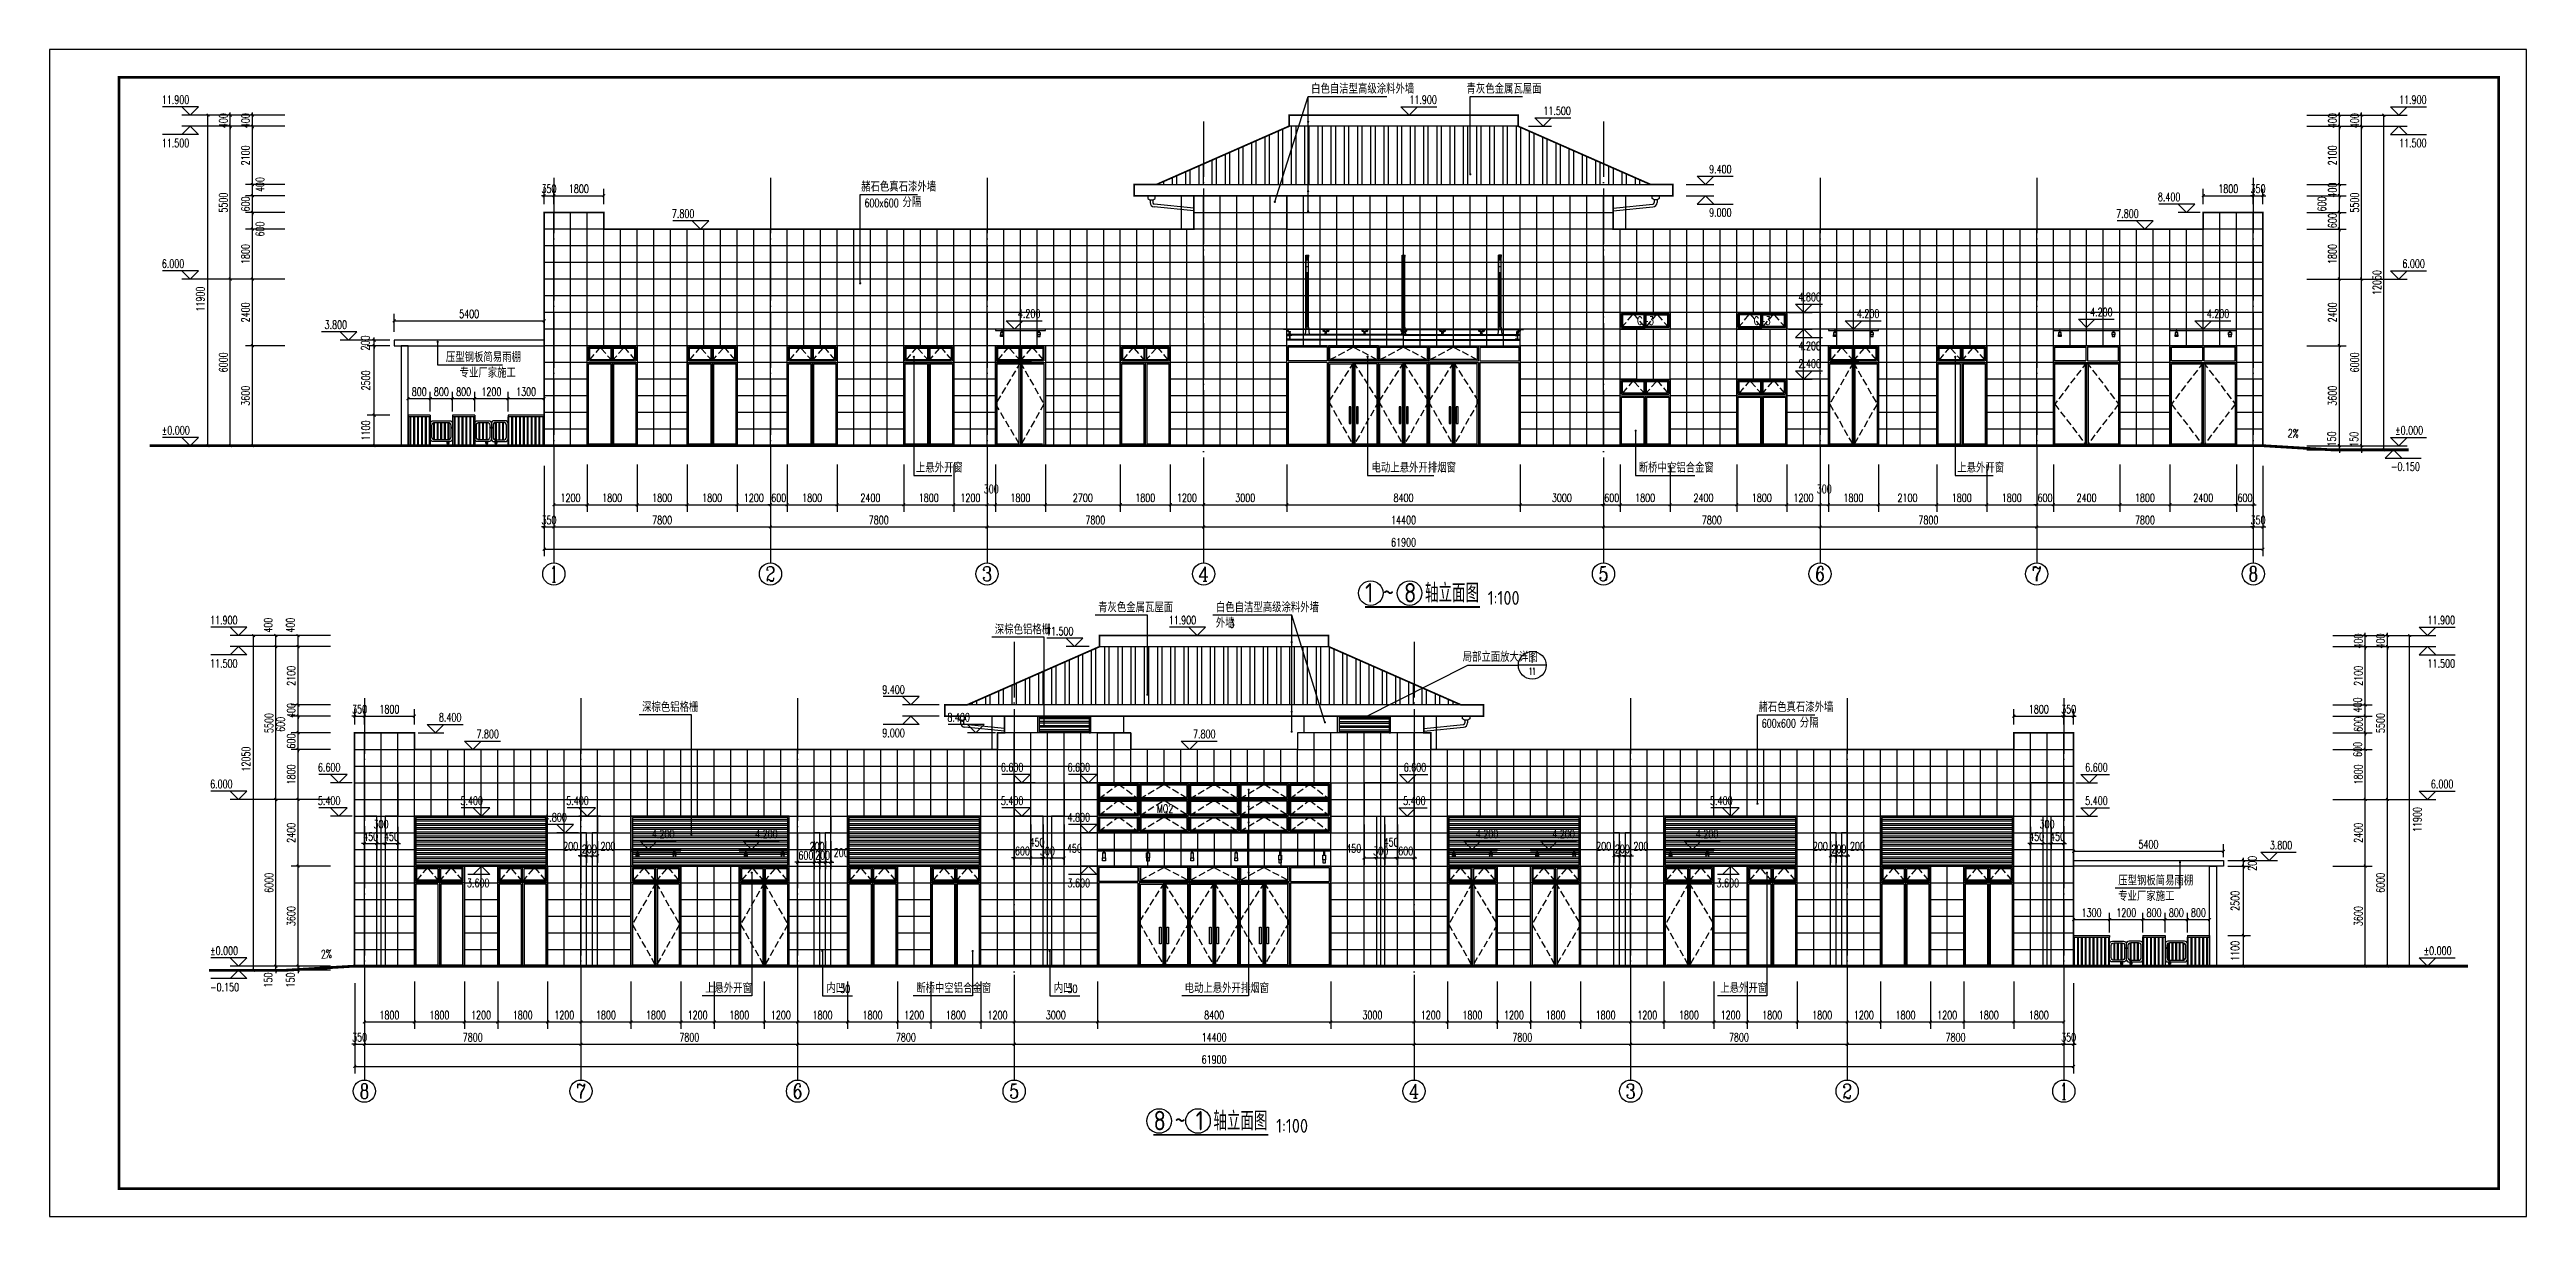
# Model space of a CAD drawing. Extents: x 63793 to 231107, y 20849 to 337643.
# Drawn here: x 124837 to 214037, y 166242 to 208242 of the extents above; entities that cross this region are included whole.
import ezdxf
from ezdxf.enums import TextEntityAlignment as Align

# ---------------------------------------------------------------- set-up
doc = ezdxf.new("R2010")
doc.units = 0
doc.header["$LTSCALE"] = 1000
doc.header["$MEASUREMENT"] = 0
doc.linetypes.add('DASH', pattern=[0.35, 0.25, -0.1])
doc.linetypes.add('DOTE', pattern=[2.42, 2, -0.2, 0.02, -0.2])
for name, color, linetype in [('AXIS', 3, 'Continuous'), ('AXIS_TEXT', 7, 'Continuous'), ('DIM_ELEV', 3, 'Continuous'), ('DIM_LEAD', 3, 'Continuous'), ('DIM_SYMB', 3, 'Continuous'), ('DOTE', 1, 'DOTE'), ('PUB_DIM', 3, 'Continuous'), ('PUB_TEXT', 7, 'Continuous'), ('PUB_TITLE', 4, 'Continuous'), ('S_E_STAIR', 4, 'Continuous'), ('SPACE_HATCH', 8, 'Continuous'), ('STAIR', 2, 'Continuous'), ('WINDOW', 4, 'Continuous'), ('WINDOW_TEXT', 7, 'Continuous'), ('新块$0$WINDOW', 4, 'Continuous'), ('网格', 144, 'Continuous'), ('装修线', 153, 'Continuous')]:
    doc.layers.add(name, color=color, linetype=linetype)
doc.styles.add('_TCH_AXIS', font='COMPLEX', dxfattribs={"bigfont": 'GBCBIG'})
doc.styles.add('_TCH_DIM', font='SIMPLEX', dxfattribs={"bigfont": 'GBCBIG'})
doc.styles.add('_TCH_DIM_T3', font='SIMPLEX', dxfattribs={"width": 0.705882, "bigfont": 'GBCBIG'})
doc.styles.add('_TCH_WINDOW', font='SIMPLEX', dxfattribs={"height": 3.5, "bigfont": 'GBCBIG'})
doc.styles.add('DIM_FONT', font='SIMPLEX', dxfattribs={"width": 0.7, "bigfont": 'GBCBIG'})
doc.styles.get("Standard").update_dxf_attribs({"font": 'gbenor.shx', "bigfont": 'gbcbig.shx'})
doc.dimstyles.new('_TCH_ARCH&&100', dxfattribs={"dimtxt": 297.5, "dimasz": 100, "dimexe": 250, "dimexo": 300, "dimgap": 100, "dimtad": 1, "dimdec": 0, "dimzin": 0, "dimdsep": 46, "dimtxsty": '_TCH_DIM_T3', "dimblk": 'ARCHTICK', "dimcen": 0.09, "dimclrt": 7, "dimazin": 2, "dimtfac": 1, "dimtdec": 0, "dimtix": 1, "dimtmove": 2, "dimatfit": 3, "dimfxl": 0, "dimtolj": 1, "dimtzin": 0, "dimarcsym": 0})
doc.dimstyles.new('DIMN', dxfattribs={"dimtxt": 300, "dimasz": 100, "dimexe": 250, "dimexo": 300, "dimgap": 150, "dimtad": 1, "dimdec": 0, "dimzin": 0, "dimdsep": 46, "dimtxsty": 'DIM_FONT', "dimblk": 'ARCHTICK', "dimcen": 0.09, "dimclrt": 7, "dimazin": 2, "dimtfac": 1, "dimtdec": 0, "dimtix": 1, "dimtmove": 2, "dimatfit": 3, "dimfxl": 0, "dimtolj": 1, "dimtzin": 0, "dimarcsym": 0})

msp = doc.modelspace()

# ---------------------------------------------------------------- texts
at = {"layer": 'AXIS_TEXT', "style": '_TCH_AXIS'}
for s, height, p, p2 in [('1', 588.3, (142873.2, 189074.4), (143125.3, 189074.4)), ('2', 532.5, (150621.8, 189102.2), (150976.8, 189102.2)), ('3', 532.5, (158421.8, 189102.2), (158776.8, 189102.2)), ('4', 509.1, (166205.3, 189114), (166593.2, 189114)), ('5', 532.5, (180621.8, 189102.2), (180976.8, 189102.2)), ('6', 532.5, (188421.8, 189102.2), (188776.8, 189102.2)), ('7', 532.5, (196221.8, 189102.2), (196576.8, 189102.2)), ('8', 532.5, (204021.8, 189102.2), (204376.8, 189102.2)), ('8', 532.5, (135998.1, 170484.8), (136353.1, 170484.8)), ('7', 532.5, (143798.1, 170484.8), (144153.1, 170484.8)), ('6', 532.5, (151598.1, 170484.8), (151953.1, 170484.8)), ('5', 532.5, (159398.1, 170484.8), (159753.1, 170484.8)), ('4', 509.1, (173781.6, 170496.5), (174169.5, 170496.5)), ('3', 532.5, (181598.1, 170484.8), (181953.1, 170484.8)), ('2', 532.5, (189398.1, 170484.8), (189753.1, 170484.8)), ('1', 588.3, (197249.5, 170456.9), (197501.6, 170456.9))]:
    msp.add_text(s, height=height, dxfattribs=at).set_placement(p, p2, align=Align.FIT)
at = {"layer": 'PUB_TEXT', "style": '_TCH_DIM'}
for s, height, p in [('白色自洁型高级涂料外墙', 337.589, (170270.9, 206657.8)), ('青灰色金属瓦屋面', 337.59, (175866, 206657.8)), ('赭石色真石漆外墙', 337.59, (154065.3, 203133.2)), ('分隔', 337.59, (155554.7, 202573.2)), ('压型钢板简易雨棚', 337.59, (139110.5, 196995.7)), ('专业厂家施工', 337.59, (139605.7, 196435.7)), ('上悬外开窗', 337.59, (156038.1, 193017.3)), ('电动上悬外开排烟窗', 337.59, (172446.1, 193017.3)), ('断桥中空铝合金窗', 337.59, (182070.6, 193017.3)), ('上悬外开窗', 337.59, (193540.1, 193017.3)), ('青灰色金属瓦屋面', 337.59, (162598.8, 187992.4)), ('白色自洁型高级涂料外墙', 337.589, (166839.6, 187992.4)), ('深棕色铝格栅', 337.59, (158879.6, 187195.3)), ('外墙', 337.59, (166839.6, 187432.4)), ('局部立面放大详图', 337.59, (175728.7, 186206.8)), ('深棕色铝格栅', 337.59, (146177.7, 184401.5)), ('赭石色真石漆外墙', 337.59, (186378.6, 184401.5)), ('分隔', 337.59, (187868, 183841.5)), ('压型钢板简易雨棚', 337.59, (199335.7, 178158.4)), ('专业厂家施工', 337.59, (199335.7, 177598.4)), ('上悬外开窗', 337.59, (148445.6, 174285.7)), ('内凹', 337.59, (152815.8, 174285.7)), ('断桥中空铝合金窗', 337.59, (156049, 174285.7)), ('内凹', 337.59, (161004.1, 174285.7)), ('电动上悬外开排烟窗', 337.59, (165714.9, 174285.7)), ('上悬外开窗', 337.59, (185004.4, 174285.7))]:
    msp.add_text(s, height=height, dxfattribs=at).set_placement(p)
at = {"layer": 'PUB_TEXT', "style": '_TCH_DIM', "width": 0.705882}
for s, p in [('11.900', (128879.8, 206288.4)), ('11.900', (173809.2, 206288.4)), ('11.500', (178633, 205888.4)), ('11.900', (209448, 206288.4)), ('11.500', (128879.8, 204728.4)), ('11.500', (209448, 204728.4)), ('9.400', (184604.4, 203788.4)), ('7.800', (147249, 202188.4)), ('600x600', (154184.7, 202573.2)), ('9.000', (184604.4, 202228.4)), ('7.800', (199262.9, 202188.4)), ('8.400', (200762.7, 202788.4)), ('6.000', (128879.8, 200388.4)), ('6.000', (209568, 200388.4)), ('4.800', (187820.7, 199188.4)), ('4.200', (198325.4, 198643.9)), ('3.800', (134741.7, 198188.4)), ('4.200', (159709.3, 198588.4)), ('4.200', (189925.4, 198588.4)), ('4.200', (202525.4, 198588.4)), ('4.200', (187820.7, 197428.4)), ('2.400', (187820.7, 196788.4)), ('%%P0.000', (128879.8, 194388.4)), ('%%P0.000', (209308, 194388.4)), ('-0.150', (209158.8, 193078.4)), ('11.900', (130619.2, 187556.8)), ('11.500', (160721.9, 187156.8)), ('11.900', (165141.2, 187556.8)), ('3', (167331.1, 187432.4)), ('11.900', (210475, 187556.8)), ('11.500', (130619.2, 185996.8)), ('11.500', (210475, 185996.8)), ('9.400', (154826.4, 185056.8)), ('8.400', (138860.6, 184056.8)), ('7.800', (140211.9, 183456.8)), ('9.000', (154826.4, 183496.8)), ('8.400', (157172.1, 184056.8)), ('7.800', (166016.9, 183456.8)), ('600x600', (186498, 183841.5)), ('6.600', (134504.4, 182256.8)), ('6.600', (159097.7, 182256.8)), ('6.600', (161499.6, 182256.8)), ('6.600', (173604.2, 182256.8)), ('6.600', (198146.7, 182256.8)), ('6.000', (130619.2, 181656.8)), ('5.400', (134504.4, 181056.8)), ('5.400', (139636.9, 181056.8)), ('5.400', (143445.7, 181056.8)), ('5.400', (159097.7, 181056.8)), ('5.400', (173584.7, 181056.8)), ('5.400', (184636.9, 181056.8)), ('5.400', (198146.7, 181056.8)), ('6.000', (210595, 181656.8)), ('4.800', (142654.4, 180456.8)), ('4.800', (161499.6, 180456.8)), ('4.200', (146532.5, 179856.8)), ('4.200', (150247.6, 179856.8)), ('4.200', (176201.7, 179856.8)), ('4.200', (178954.2, 179856.8)), ('4.200', (184127.1, 179856.8)), ('3.800', (204793.1, 179456.8)), ('3.600', (139869.3, 178096.8)), ('3.600', (161499.6, 178096.8)), ('3.600', (184869.3, 178096.8)), ('%%P0.000', (130619.2, 175656.8)), ('%%P0.000', (210335, 175656.8)), ('-0.150', (130619.2, 174346.8)), ('30', (153307.3, 174285.7)), ('30', (161495.6, 174285.7))]:
    msp.add_text(s, height=297.5, dxfattribs=at).set_placement(p)
for rotation, p in [(357.34254, (205434.5, 194288.5)), (2.65746, (134617.7, 175531))]:
    msp.add_text('2%%%', height=297.5, rotation=rotation, dxfattribs=at).set_placement(p)
at = {"layer": 'PUB_TEXT'}
for s, height, p in [('1', 700, (172211.6, 188341.7)), ('~', 700, (172853.3, 188341.7)), ('8', 700, (173611.6, 188341.7)), ('轴立面图', 675.18, (174370, 188341.7)), ('1:100', 500, (176629.3, 188254.4)), ('8', 700, (164593, 169342.3)), ('~', 700, (165351.3, 169342.3)), ('1', 700, (166109.6, 169342.3)), ('轴立面图', 675.18, (166751.3, 169342.3)), ('1:100', 500, (169010.7, 169255))]:
    msp.add_text(s, height=height, dxfattribs=at).set_placement(p)
at = {"layer": 'PUB_TEXT', "style": '_TCH_DIM'}
for s, height, p, p2 in [('1', 271.1, (178200.3, 186170.6), (178264.9, 186170.6)), ('11', 248.28, (178108.5, 185736.7), (178356.7, 185736.7))]:
    msp.add_text(s, height=height, dxfattribs=at).set_placement(p, p2, align=Align.FIT)
at = {"layer": 'WINDOW_TEXT', "style": '_TCH_WINDOW', "width": 0.705882}
for s, p in [('C-3', (182013.1, 198331.1)), ('C-3', (186213.1, 198331.1)), ('MQ2', (164713.7, 180770.2))]:
    msp.add_text(s, height=297.5, dxfattribs=at).set_placement(p)

# ---------------------------------------------------------------- blocks, each defined once
blk = doc.blocks.new('_ArchTick')
at = {"color": 0, "linetype": 'ByBlock', "const_width": 0.4}
blk.add_lwpolyline([(-0.5, -0.5), (0.5, 0.5)], dxfattribs=at)
blk = doc.blocks.new('*D1408')
at = {"layer": 'Defpoints', "color": 0, "transparency": 16777216}
for p in [(136527, 195083), (137394, 195083), (137394, 193983)]:
    blk.add_point(p, dxfattribs=at)
at = {"layer": 'PUB_DIM', "color": 0, "lineweight": -2, "transparency": 16777216}
for p, q in [((137094, 195083), (136277, 195083)), ((136527, 193983), (136527, 195083)), ((137094, 193983), (136277, 193983))]:
    blk.add_line(p, q, dxfattribs=at)
at = {"layer": 'PUB_DIM', "color": 0, "lineweight": -2, "transparency": 16777216, "xscale": 100, "yscale": 100, "zscale": 100}
for p, rotation in [((136527, 195083), 90), ((136527, 193983), 270)]:
    blk.add_blockref('_ArchTick', p, dxfattribs=dict(at, rotation=rotation))
at = {"layer": 'PUB_DIM', "color": 7, "transparency": 16777216, "insert": (136227, 194533), "char_height": 300, "attachment_point": 5, "rotation": 90, "style": 'DIM_FONT'}
blk.add_mtext('\\A1;1100', dxfattribs=at)
blk = doc.blocks.new('*D1409')
at = {"layer": 'Defpoints', "color": 0, "transparency": 16777216}
for p in [(136527, 197583), (137394, 197583), (137394, 195083)]:
    blk.add_point(p, dxfattribs=at)
at = {"layer": 'PUB_DIM', "color": 0, "lineweight": -2, "transparency": 16777216}
for p, q in [((137094, 197583), (136277, 197583)), ((136527, 195083), (136527, 197583)), ((137094, 195083), (136277, 195083))]:
    blk.add_line(p, q, dxfattribs=at)
at = {"layer": 'PUB_DIM', "color": 0, "lineweight": -2, "transparency": 16777216, "xscale": 100, "yscale": 100, "zscale": 100}
for p, rotation in [((136527, 197583), 90), ((136527, 195083), 270)]:
    blk.add_blockref('_ArchTick', p, dxfattribs=dict(at, rotation=rotation))
at = {"layer": 'PUB_DIM', "color": 7, "transparency": 16777216, "insert": (136227, 196333), "char_height": 300, "attachment_point": 5, "rotation": 90, "style": 'DIM_FONT'}
blk.add_mtext('\\A1;2500', dxfattribs=at)
blk = doc.blocks.new('*D1410')
at = {"layer": 'Defpoints', "color": 0, "transparency": 16777216}
for p in [(136527, 197783), (137394, 197783), (137394, 197583)]:
    blk.add_point(p, dxfattribs=at)
at = {"layer": 'PUB_DIM', "color": 0, "lineweight": -2, "transparency": 16777216}
for p, q in [((137094, 197783), (136277, 197783)), ((137094, 197583), (136277, 197583)), ((136527, 197783), (136527, 197883)), ((136527, 197583), (136527, 197783)), ((136527, 197583), (136527, 197483))]:
    blk.add_line(p, q, dxfattribs=at)
at = {"layer": 'PUB_DIM', "color": 0, "lineweight": -2, "transparency": 16777216, "xscale": 100, "yscale": 100, "zscale": 100}
for p, rotation in [((136527, 197783), 270), ((136527, 197583), 90)]:
    blk.add_blockref('_ArchTick', p, dxfattribs=dict(at, rotation=rotation))
at = {"layer": 'PUB_DIM', "color": 7, "transparency": 16777216, "insert": (136210, 197681), "char_height": 300, "attachment_point": 5, "rotation": 90, "style": 'DIM_FONT'}
blk.add_mtext('\\A1;200', dxfattribs=at)
blk = doc.blocks.new('*D1423')
at = {"layer": 'Defpoints', "color": 0, "transparency": 16777216}
for p in [(202980, 176352), (203847, 176352), (202980, 175252)]:
    blk.add_point(p, dxfattribs=at)
at = {"layer": 'PUB_DIM', "color": 0, "lineweight": -2, "transparency": 16777216}
for p, q in [((203280, 176352), (204097, 176352)), ((203847, 175252), (203847, 176352)), ((203280, 175252), (204097, 175252))]:
    blk.add_line(p, q, dxfattribs=at)
at = {"layer": 'PUB_DIM', "color": 0, "lineweight": -2, "transparency": 16777216, "xscale": 100, "yscale": 100, "zscale": 100}
for p, rotation in [((203847, 176352), 90), ((203847, 175252), 270)]:
    blk.add_blockref('_ArchTick', p, dxfattribs=dict(at, rotation=rotation))
at = {"layer": 'PUB_DIM', "color": 7, "transparency": 16777216, "insert": (203547, 175802), "char_height": 300, "attachment_point": 5, "rotation": 90, "style": 'DIM_FONT'}
blk.add_mtext('\\A1;1100', dxfattribs=at)
blk = doc.blocks.new('*D1424')
at = {"layer": 'Defpoints', "color": 0, "transparency": 16777216}
for p in [(202980, 178852), (203847, 178852), (202980, 176352)]:
    blk.add_point(p, dxfattribs=at)
at = {"layer": 'PUB_DIM', "color": 0, "lineweight": -2, "transparency": 16777216}
for p, q in [((203280, 178852), (204097, 178852)), ((203847, 176352), (203847, 178852)), ((203280, 176352), (204097, 176352))]:
    blk.add_line(p, q, dxfattribs=at)
at = {"layer": 'PUB_DIM', "color": 0, "lineweight": -2, "transparency": 16777216, "xscale": 100, "yscale": 100, "zscale": 100}
for p, rotation in [((203847, 178852), 90), ((203847, 176352), 270)]:
    blk.add_blockref('_ArchTick', p, dxfattribs=dict(at, rotation=rotation))
at = {"layer": 'PUB_DIM', "color": 7, "transparency": 16777216, "insert": (203547, 177602), "char_height": 300, "attachment_point": 5, "rotation": 90, "style": 'DIM_FONT'}
blk.add_mtext('\\A1;2500', dxfattribs=at)
blk = doc.blocks.new('*D1425')
at = {"layer": 'Defpoints', "color": 0, "transparency": 16777216}
for p in [(202980, 179052), (202980, 178852), (203847, 179052)]:
    blk.add_point(p, dxfattribs=at)
at = {"layer": 'PUB_DIM', "color": 0, "lineweight": -2, "transparency": 16777216}
for p, q in [((203280, 179052), (204097, 179052)), ((203280, 178852), (204097, 178852)), ((203847, 179052), (203847, 179152)), ((203847, 178852), (203847, 179052)), ((203847, 178852), (203847, 178752))]:
    blk.add_line(p, q, dxfattribs=at)
at = {"layer": 'PUB_DIM', "color": 0, "lineweight": -2, "transparency": 16777216, "xscale": 100, "yscale": 100, "zscale": 100}
for p, rotation in [((203847, 179052), 270), ((203847, 178852), 90)]:
    blk.add_blockref('_ArchTick', p, dxfattribs=dict(at, rotation=rotation))
at = {"layer": 'PUB_DIM', "color": 7, "transparency": 16777216, "insert": (204165, 178950), "char_height": 300, "attachment_point": 5, "rotation": 90, "style": 'DIM_FONT'}
blk.add_mtext('\\A1;200', dxfattribs=at)
blk = doc.blocks.new('ddfdfs')
at = {"linetype": 'ByBlock'}
for points in [[(217357, -28673), (217344, -28673), (217344, -28711), (217357, -28711)], [(218757, -28673), (218744, -28673), (218744, -28711), (218757, -28711)], [(220151, -28673), (220163, -28673), (220163, -28711), (220151, -28711)], [(221551, -28673), (221563, -28673), (221563, -28711), (221551, -28711)], [(222951, -28673), (222963, -28673), (222963, -28711), (222951, -28711)]]:
    blk.add_hatch(color=256, dxfattribs=at).paths.add_polyline_path(points)
for p, q in [((216634, -26075), (216628, -26009)), ((216628, -26009), (216739, -26009)), ((216634, -28623), (216634, -26075)), ((216641, -28598), (216641, -26100)), ((216727, -28598), (216727, -26100)), ((216734, -26075), (216739, -26009)), ((216734, -28623), (216734, -26075)), ((220104, -26075), (220098, -26009)), ((220098, -26009), (220209, -26009)), ((220104, -28623), (220104, -26075)), ((220111, -28598), (220111, -26100)), ((220197, -28598), (220197, -26100)), ((220204, -26075), (220209, -26009)), ((220204, -28623), (220204, -26075)), ((223574, -26075), (223568, -26009)), ((223679, -26009), (223568, -26009)), ((223574, -28623), (223574, -26075)), ((223581, -28598), (223581, -26100)), ((223667, -28598), (223667, -26100)), ((223674, -26075), (223679, -26009)), ((223674, -28623), (223674, -26075)), ((215834, -28693), (215834, -28673)), ((216634, -28623), (216614, -28873)), ((216734, -28623), (216753, -28873)), ((220104, -28623), (220084, -28873)), ((220204, -28623), (220223, -28873)), ((223574, -28623), (223554, -28873)), ((223674, -28623), (223693, -28873)), ((224474, -28693), (224474, -28673))]:
    blk.add_line(p, q)
for p, q in [((220154, -28673), (215834, -28673)), ((220154, -28693), (215834, -28693)), ((215950, -28730), (215950, -28749)), ((215995, -28730), (215950, -28730)), ((215995, -28749), (215950, -28749)), ((215954, -28673), (215954, -28730)), ((220154, -28873), (215954, -28873)), ((215954, -29073), (215954, -28873)), ((220154, -28893), (215954, -28893)), ((220154, -29053), (215954, -29053)), ((220154, -29073), (215954, -29073)), ((215959, -28749), (215959, -28754)), ((215986, -28754), (215959, -28754)), ((215966, -28754), (215966, -28759)), ((215979, -28759), (215966, -28759)), ((215979, -28754), (215979, -28759)), ((215986, -28749), (215986, -28754)), ((215991, -28673), (215991, -28730)), ((215992, -28749), (216027, -28780)), ((215995, -28730), (216036, -28766)), ((215995, -28730), (215995, -28749)), ((215995, -28749), (216027, -28777)), ((216016, -28847), (216091, -28847)), ((216016, -28873), (216016, -28847)), ((216030, -28766), (216027, -28768)), ((216027, -28788), (216027, -28768)), ((216030, -28791), (216027, -28788)), ((216030, -28766), (216077, -28766)), ((216030, -28791), (216077, -28791)), ((216032, -28791), (216032, -28791)), ((216032, -28791), (216032, -28811)), ((216032, -28791), (216075, -28791)), ((216032, -28811), (216075, -28811)), ((216032, -28843), (216032, -28841)), ((216032, -28841), (216075, -28841)), ((216032, -28843), (216075, -28843)), ((216032, -28853), (216032, -28851)), ((216032, -28851), (216075, -28851)), ((216032, -28853), (216075, -28853)), ((216035, -28793), (216035, -28808)), ((216035, -28793), (216072, -28793)), ((216035, -28808), (216072, -28808)), ((216035, -28866), (216035, -28811)), ((216035, -28866), (216072, -28866)), ((216037, -28863), (216037, -28811)), ((216037, -28863), (216070, -28863)), ((216070, -28863), (216070, -28811)), ((216072, -28808), (216072, -28793)), ((216072, -28866), (216072, -28811)), ((216075, -28791), (216075, -28791)), ((216075, -28811), (216075, -28791)), ((216075, -28843), (216075, -28841)), ((216075, -28853), (216075, -28851)), ((216077, -28766), (216080, -28768)), ((216077, -28791), (216080, -28788)), ((216080, -28788), (216080, -28768)), ((216091, -28847), (216091, -28873)), ((217295, -28730), (217250, -28730)), ((217250, -28730), (217250, -28749)), ((217295, -28749), (217250, -28749)), ((217254, -28673), (217254, -28730)), ((217259, -28749), (217259, -28754)), ((217286, -28754), (217259, -28754)), ((217266, -28754), (217266, -28759)), ((217279, -28759), (217266, -28759)), ((217279, -28754), (217279, -28759)), ((217286, -28749), (217286, -28754)), ((217291, -28673), (217291, -28730)), ((217292, -28749), (217327, -28780)), ((217295, -28730), (217336, -28766)), ((217295, -28730), (217295, -28749)), ((217295, -28749), (217327, -28777)), ((217316, -28847), (217391, -28847)), ((217316, -28873), (217316, -28847)), ((217330, -28766), (217327, -28768)), ((217327, -28788), (217327, -28768)), ((217330, -28791), (217327, -28788)), ((217330, -28766), (217377, -28766)), ((217330, -28791), (217377, -28791)), ((217332, -28791), (217332, -28791)), ((217332, -28791), (217332, -28811)), ((217332, -28791), (217375, -28791)), ((217332, -28811), (217375, -28811)), ((217332, -28843), (217332, -28841)), ((217332, -28841), (217375, -28841)), ((217332, -28843), (217375, -28843)), ((217332, -28853), (217332, -28851)), ((217332, -28851), (217375, -28851)), ((217332, -28853), (217375, -28853)), ((217335, -28793), (217335, -28808)), ((217335, -28793), (217372, -28793)), ((217335, -28808), (217372, -28808)), ((217335, -28866), (217335, -28811)), ((217335, -28866), (217372, -28866)), ((217337, -28863), (217337, -28811)), ((217337, -28863), (217370, -28863)), ((217344, -28673), (217344, -28711)), ((217370, -28863), (217370, -28811)), ((217412, -28730), (217371, -28766)), ((217372, -28808), (217372, -28793)), ((217372, -28866), (217372, -28811)), ((217375, -28791), (217375, -28791)), ((217375, -28811), (217375, -28791)), ((217375, -28843), (217375, -28841)), ((217375, -28853), (217375, -28851)), ((217377, -28766), (217380, -28768)), ((217377, -28791), (217380, -28788)), ((217412, -28749), (217380, -28777)), ((217416, -28749), (217380, -28780)), ((217380, -28788), (217380, -28768)), ((217391, -28847), (217391, -28873)), ((217412, -28730), (217457, -28730)), ((217412, -28730), (217412, -28749)), ((217412, -28749), (217457, -28749)), ((217416, -28673), (217416, -28730)), ((217421, -28749), (217421, -28754)), ((217421, -28754), (217448, -28754)), ((217428, -28754), (217428, -28759)), ((217428, -28759), (217441, -28759)), ((217441, -28754), (217441, -28759)), ((217448, -28749), (217448, -28754)), ((217453, -28673), (217453, -28730)), ((217457, -28730), (217457, -28749)), ((218695, -28730), (218650, -28730)), ((218650, -28730), (218650, -28749)), ((218695, -28749), (218650, -28749)), ((218654, -28673), (218654, -28730)), ((218659, -28749), (218659, -28754)), ((218686, -28754), (218659, -28754)), ((218666, -28754), (218666, -28759)), ((218679, -28759), (218666, -28759)), ((218679, -28754), (218679, -28759)), ((218686, -28749), (218686, -28754)), ((218691, -28673), (218691, -28730)), ((218692, -28749), (218727, -28780)), ((218695, -28730), (218736, -28766)), ((218695, -28730), (218695, -28749)), ((218695, -28749), (218727, -28777)), ((218716, -28847), (218791, -28847)), ((218716, -28873), (218716, -28847)), ((218730, -28766), (218727, -28768)), ((218727, -28788), (218727, -28768)), ((218730, -28791), (218727, -28788)), ((218730, -28766), (218777, -28766)), ((218730, -28791), (218777, -28791)), ((218732, -28791), (218732, -28791)), ((218732, -28791), (218732, -28811)), ((218732, -28791), (218775, -28791)), ((218732, -28811), (218775, -28811)), ((218732, -28843), (218732, -28841)), ((218732, -28841), (218775, -28841)), ((218732, -28843), (218775, -28843)), ((218732, -28853), (218732, -28851)), ((218732, -28851), (218775, -28851)), ((218732, -28853), (218775, -28853)), ((218735, -28793), (218735, -28808)), ((218735, -28793), (218772, -28793)), ((218735, -28808), (218772, -28808)), ((218735, -28866), (218735, -28811)), ((218735, -28866), (218772, -28866)), ((218737, -28863), (218737, -28811)), ((218737, -28863), (218770, -28863)), ((218744, -28673), (218744, -28711)), ((218770, -28863), (218770, -28811)), ((218812, -28730), (218771, -28766)), ((218772, -28808), (218772, -28793)), ((218772, -28866), (218772, -28811)), ((218775, -28791), (218775, -28791)), ((218775, -28811), (218775, -28791)), ((218775, -28843), (218775, -28841)), ((218775, -28853), (218775, -28851)), ((218777, -28766), (218780, -28768)), ((218777, -28791), (218780, -28788)), ((218812, -28749), (218780, -28777)), ((218816, -28749), (218780, -28780)), ((218780, -28788), (218780, -28768)), ((218791, -28847), (218791, -28873)), ((218812, -28730), (218857, -28730)), ((218812, -28730), (218812, -28749)), ((218812, -28749), (218857, -28749)), ((218816, -28673), (218816, -28730)), ((218821, -28749), (218821, -28754)), ((218821, -28754), (218848, -28754)), ((218828, -28754), (218828, -28759)), ((218828, -28759), (218841, -28759)), ((218841, -28754), (218841, -28759)), ((218848, -28749), (218848, -28754)), ((218853, -28673), (218853, -28730)), ((218857, -28730), (218857, -28749)), ((220051, -28730), (220051, -28749)), ((220096, -28730), (220051, -28730)), ((220096, -28749), (220051, -28749)), ((220054, -28673), (220054, -28730)), ((220059, -28749), (220059, -28754)), ((220087, -28754), (220059, -28754)), ((220067, -28754), (220067, -28759)), ((220079, -28759), (220067, -28759)), ((220079, -28754), (220079, -28759)), ((220087, -28749), (220087, -28754)), ((220092, -28673), (220092, -28730)), ((220092, -28749), (220128, -28780)), ((220096, -28730), (220137, -28766)), ((220096, -28730), (220096, -28749)), ((220096, -28749), (220128, -28777)), ((220117, -28847), (220117, -28873)), ((220192, -28847), (220117, -28847)), ((220131, -28766), (220128, -28768)), ((220128, -28788), (220128, -28768)), ((220131, -28791), (220128, -28788)), ((220178, -28766), (220131, -28766)), ((220178, -28791), (220131, -28791)), ((220133, -28791), (220133, -28791)), ((220176, -28791), (220133, -28791)), ((220133, -28811), (220133, -28791)), ((220176, -28811), (220133, -28811)), ((220176, -28841), (220133, -28841)), ((220133, -28843), (220133, -28841)), ((220176, -28843), (220133, -28843)), ((220176, -28851), (220133, -28851)), ((220133, -28853), (220133, -28851)), ((220176, -28853), (220133, -28853)), ((220173, -28793), (220136, -28793)), ((220136, -28808), (220136, -28793)), ((220173, -28808), (220136, -28808)), ((220136, -28866), (220136, -28811)), ((220173, -28866), (220136, -28866)), ((220138, -28863), (220138, -28811)), ((220171, -28863), (220138, -28863)), ((220154, -28673), (224474, -28673)), ((220154, -28693), (224474, -28693)), ((220154, -28873), (224354, -28873)), ((220154, -28893), (224354, -28893)), ((220154, -29053), (224354, -29053)), ((220154, -29073), (224354, -29073)), ((220163, -28673), (220163, -28711)), ((220213, -28730), (220171, -28766)), ((220171, -28863), (220171, -28811)), ((220173, -28793), (220173, -28808)), ((220173, -28866), (220173, -28811)), ((220176, -28791), (220176, -28791)), ((220176, -28791), (220176, -28811)), ((220176, -28843), (220176, -28841)), ((220176, -28853), (220176, -28851)), ((220178, -28766), (220181, -28768)), ((220178, -28791), (220181, -28788)), ((220216, -28749), (220181, -28780)), ((220213, -28749), (220181, -28777)), ((220181, -28788), (220181, -28768)), ((220192, -28873), (220192, -28847)), ((220213, -28730), (220213, -28749)), ((220213, -28730), (220258, -28730)), ((220213, -28749), (220258, -28749)), ((220217, -28673), (220217, -28730)), ((220222, -28749), (220222, -28754)), ((220222, -28754), (220249, -28754)), ((220229, -28754), (220229, -28759)), ((220229, -28759), (220242, -28759)), ((220242, -28754), (220242, -28759)), ((220249, -28749), (220249, -28754)), ((220254, -28673), (220254, -28730)), ((220258, -28730), (220258, -28749)), ((221450, -28730), (221450, -28749)), ((221495, -28730), (221450, -28730)), ((221495, -28749), (221450, -28749)), ((221454, -28673), (221454, -28730)), ((221459, -28749), (221459, -28754)), ((221486, -28754), (221459, -28754)), ((221466, -28754), (221466, -28759)), ((221479, -28759), (221466, -28759)), ((221479, -28754), (221479, -28759)), ((221486, -28749), (221486, -28754)), ((221491, -28673), (221491, -28730)), ((221492, -28749), (221527, -28780)), ((221495, -28730), (221536, -28766)), ((221495, -28730), (221495, -28749)), ((221495, -28749), (221527, -28777)), ((221516, -28847), (221516, -28873)), ((221591, -28847), (221516, -28847)), ((221530, -28766), (221527, -28768)), ((221527, -28788), (221527, -28768)), ((221530, -28791), (221527, -28788)), ((221577, -28766), (221530, -28766)), ((221577, -28791), (221530, -28791)), ((221532, -28791), (221532, -28791)), ((221575, -28791), (221532, -28791)), ((221532, -28811), (221532, -28791)), ((221575, -28811), (221532, -28811)), ((221575, -28841), (221532, -28841)), ((221532, -28843), (221532, -28841)), ((221575, -28843), (221532, -28843)), ((221575, -28851), (221532, -28851)), ((221532, -28853), (221532, -28851)), ((221575, -28853), (221532, -28853)), ((221572, -28793), (221535, -28793)), ((221535, -28808), (221535, -28793)), ((221572, -28808), (221535, -28808)), ((221535, -28866), (221535, -28811)), ((221572, -28866), (221535, -28866)), ((221537, -28863), (221537, -28811)), ((221570, -28863), (221537, -28863)), ((221563, -28673), (221563, -28711)), ((221570, -28863), (221570, -28811)), ((221612, -28730), (221571, -28766)), ((221572, -28793), (221572, -28808)), ((221572, -28866), (221572, -28811)), ((221575, -28791), (221575, -28791)), ((221575, -28791), (221575, -28811)), ((221575, -28843), (221575, -28841)), ((221575, -28853), (221575, -28851)), ((221577, -28766), (221580, -28768)), ((221577, -28791), (221580, -28788)), ((221616, -28749), (221580, -28780)), ((221612, -28749), (221580, -28777)), ((221580, -28788), (221580, -28768)), ((221591, -28873), (221591, -28847)), ((221612, -28730), (221612, -28749)), ((221612, -28730), (221657, -28730)), ((221612, -28749), (221657, -28749)), ((221616, -28673), (221616, -28730)), ((221621, -28749), (221621, -28754)), ((221621, -28754), (221648, -28754)), ((221628, -28754), (221628, -28759)), ((221628, -28759), (221641, -28759)), ((221641, -28754), (221641, -28759)), ((221648, -28749), (221648, -28754)), ((221653, -28673), (221653, -28730)), ((221657, -28730), (221657, -28749)), ((222850, -28730), (222850, -28749)), ((222895, -28730), (222850, -28730)), ((222895, -28749), (222850, -28749)), ((222854, -28673), (222854, -28730)), ((222859, -28749), (222859, -28754)), ((222886, -28754), (222859, -28754)), ((222866, -28754), (222866, -28759)), ((222879, -28759), (222866, -28759)), ((222879, -28754), (222879, -28759)), ((222886, -28749), (222886, -28754)), ((222891, -28673), (222891, -28730)), ((222892, -28749), (222927, -28780)), ((222895, -28730), (222936, -28766)), ((222895, -28730), (222895, -28749)), ((222895, -28749), (222927, -28777)), ((222916, -28847), (222916, -28873)), ((222991, -28847), (222916, -28847)), ((222930, -28766), (222927, -28768)), ((222927, -28788), (222927, -28768)), ((222930, -28791), (222927, -28788)), ((222977, -28766), (222930, -28766)), ((222977, -28791), (222930, -28791)), ((222932, -28791), (222932, -28791)), ((222975, -28791), (222932, -28791)), ((222932, -28811), (222932, -28791)), ((222975, -28811), (222932, -28811)), ((222975, -28841), (222932, -28841)), ((222932, -28843), (222932, -28841)), ((222975, -28843), (222932, -28843)), ((222975, -28851), (222932, -28851)), ((222932, -28853), (222932, -28851)), ((222975, -28853), (222932, -28853)), ((222972, -28793), (222935, -28793)), ((222935, -28808), (222935, -28793)), ((222972, -28808), (222935, -28808)), ((222935, -28866), (222935, -28811)), ((222972, -28866), (222935, -28866)), ((222937, -28863), (222937, -28811)), ((222970, -28863), (222937, -28863)), ((222963, -28673), (222963, -28711)), ((222970, -28863), (222970, -28811)), ((223012, -28730), (222971, -28766)), ((222972, -28793), (222972, -28808)), ((222972, -28866), (222972, -28811)), ((222975, -28791), (222975, -28791)), ((222975, -28791), (222975, -28811)), ((222975, -28843), (222975, -28841)), ((222975, -28853), (222975, -28851)), ((222977, -28766), (222980, -28768)), ((222977, -28791), (222980, -28788)), ((223016, -28749), (222980, -28780)), ((223012, -28749), (222980, -28777)), ((222980, -28788), (222980, -28768)), ((222991, -28873), (222991, -28847)), ((223012, -28730), (223012, -28749)), ((223012, -28730), (223057, -28730)), ((223012, -28749), (223057, -28749)), ((223016, -28673), (223016, -28730)), ((223021, -28749), (223021, -28754)), ((223021, -28754), (223048, -28754)), ((223028, -28754), (223028, -28759)), ((223028, -28759), (223041, -28759)), ((223041, -28754), (223041, -28759)), ((223048, -28749), (223048, -28754)), ((223053, -28673), (223053, -28730)), ((223057, -28730), (223057, -28749)), ((224216, -28847), (224216, -28873)), ((224291, -28847), (224216, -28847)), ((224230, -28766), (224227, -28768)), ((224227, -28788), (224227, -28768)), ((224230, -28791), (224227, -28788)), ((224277, -28766), (224230, -28766)), ((224277, -28791), (224230, -28791)), ((224232, -28791), (224232, -28791)), ((224232, -28811), (224232, -28791)), ((224275, -28791), (224232, -28791)), ((224275, -28811), (224232, -28811)), ((224232, -28843), (224232, -28841)), ((224275, -28841), (224232, -28841)), ((224275, -28843), (224232, -28843)), ((224232, -28853), (224232, -28851)), ((224275, -28851), (224232, -28851)), ((224275, -28853), (224232, -28853)), ((224235, -28808), (224235, -28793)), ((224272, -28793), (224235, -28793)), ((224272, -28808), (224235, -28808)), ((224235, -28866), (224235, -28811)), ((224272, -28866), (224235, -28866)), ((224237, -28863), (224237, -28811)), ((224270, -28863), (224237, -28863)), ((224270, -28863), (224270, -28811)), ((224312, -28730), (224271, -28766)), ((224272, -28793), (224272, -28808)), ((224272, -28866), (224272, -28811)), ((224275, -28791), (224275, -28791)), ((224275, -28791), (224275, -28811)), ((224275, -28843), (224275, -28841)), ((224275, -28853), (224275, -28851)), ((224277, -28766), (224280, -28768)), ((224277, -28791), (224280, -28788)), ((224316, -28749), (224280, -28780)), ((224312, -28749), (224280, -28777)), ((224280, -28788), (224280, -28768)), ((224291, -28873), (224291, -28847)), ((224312, -28730), (224312, -28749)), ((224312, -28730), (224357, -28730)), ((224312, -28749), (224357, -28749)), ((224316, -28673), (224316, -28730)), ((224321, -28749), (224321, -28754)), ((224321, -28754), (224348, -28754)), ((224328, -28754), (224328, -28759)), ((224328, -28759), (224341, -28759)), ((224341, -28754), (224341, -28759)), ((224348, -28749), (224348, -28754)), ((224353, -28673), (224353, -28730)), ((224354, -29073), (224354, -28873)), ((224357, -28730), (224357, -28749))]:
    blk.add_line(p, q, dxfattribs=at)
for points in [[(215974, -28893), (215974, -28903), (216048, -28903), (216048, -29043), (215974, -29043), (215974, -29053)], [(216134, -28893), (216134, -28903), (216059, -28903), (216059, -29043), (216134, -29043), (216134, -29053)], [(224174, -28893), (224174, -28903), (224248, -28903), (224248, -29043), (224174, -29043), (224174, -29053)], [(224334, -28893), (224334, -28903), (224259, -28903), (224259, -29043), (224334, -29043), (224334, -29053)]]:
    blk.add_lwpolyline(points)
for points in [[(216016, -28860, -0.366657), (216006, -28873, 0.153977)], [(216091, -28860, 0.366657), (216102, -28873, -0.153977)], [(217316, -28860, -0.366657), (217306, -28873, 0.153977)], [(217316, -28860, -0.366657), (217306, -28873, 0.153977)], [(217391, -28860, 0.366657), (217402, -28873, -0.153977)], [(218716, -28860, -0.366657), (218706, -28873, 0.153977)], [(218716, -28860, -0.366657), (218706, -28873, 0.153977)], [(218791, -28860, 0.366657), (218802, -28873, -0.153977)], [(220117, -28860, -0.366657), (220106, -28873, 0.153977)], [(220192, -28860, 0.366657), (220202, -28873, -0.153977)], [(220192, -28860, 0.366657), (220202, -28873, -0.153977)], [(221516, -28860, -0.366657), (221506, -28873, 0.153977)], [(221591, -28860, 0.366657), (221602, -28873, -0.153977)], [(221591, -28860, 0.366657), (221602, -28873, -0.153977)], [(222916, -28860, -0.366657), (222906, -28873, 0.153977)], [(222991, -28860, 0.366657), (223002, -28873, -0.153977)], [(222991, -28860, 0.366657), (223002, -28873, -0.153977)], [(224216, -28860, -0.366657), (224206, -28873, 0.153977)], [(224291, -28860, 0.366657), (224302, -28873, -0.153977)]]:
    blk.add_lwpolyline(points, format="xyb", dxfattribs=at)
for centre in [(216684, -26075), (220154, -26075), (223624, -26075), (216684, -28623), (220154, -28623), (223624, -28623)]:
    blk.add_circle(centre, 50)
for centre in [(216054, -28778), (217354, -28778), (218754, -28778), (220154, -28778), (221554, -28778), (222954, -28778), (224254, -28778)]:
    blk.add_circle(centre, 8.64, dxfattribs=at)
at = {"layer": 'DIM_ELEV'}
blk.add_line((220154, -28673), (220525, -28673), dxfattribs=at)
at = {"layer": 'DOTE'}
for p, q in [((216684, -28623), (216684, -26009)), ((220154, -28623), (220154, -26009)), ((223624, -28623), (223624, -26009))]:
    blk.add_line(p, q, dxfattribs=at)
blk = doc.blocks.new('dddhjhre')
blk.add_lwpolyline([(222777, -4286), (231177, -4286), (231177, -4236), (222777, -4236), (222777, -4286)])
for points in [[(223063, -4361), (222963, -4361), (222963, -4532), (223063, -4532)], [(223028, -4286), (222998, -4286), (222998, -4361), (223028, -4361)], [(224549, -4361), (224649, -4361), (224649, -4532), (224549, -4532)], [(224584, -4286), (224614, -4286), (224614, -4361), (224584, -4361)], [(226235, -4361), (226135, -4361), (226135, -4532), (226235, -4532)], [(226200, -4286), (226170, -4286), (226170, -4361), (226200, -4361)], [(227820, -4361), (227720, -4361), (227720, -4532), (227820, -4532)], [(227785, -4286), (227755, -4286), (227755, -4361), (227785, -4361)], [(229306, -4436), (229406, -4436), (229406, -4607), (229306, -4607)], [(229341, -4286), (229371, -4286), (229371, -4436), (229341, -4436)], [(230891, -4436), (230991, -4436), (230991, -4607), (230891, -4607)], [(230926, -4286), (230956, -4286), (230956, -4436), (230926, -4436)], [(222963, -4532), (223063, -4532), (223063, -4642), (222963, -4642)], [(224649, -4532), (224549, -4532), (224549, -4642), (224649, -4642)], [(226135, -4532), (226235, -4532), (226235, -4642), (226135, -4642)], [(227720, -4532), (227820, -4532), (227820, -4642), (227720, -4642)], [(229406, -4607), (229306, -4607), (229306, -4717), (229406, -4717)], [(230991, -4607), (230891, -4607), (230891, -4717), (230991, -4717)]]:
    blk.add_lwpolyline(points, close=True)
blk = doc.blocks.new('wdrfe')
blk.add_lwpolyline([(199154, -17387), (200954, -17387), (200954, -17337), (199154, -17337), (199154, -17387)])
for points in [[(199440, -17462), (199340, -17462), (199340, -17547), (199440, -17547)], [(199340, -17547), (199440, -17547), (199440, -17602), (199340, -17602)], [(199405, -17387), (199375, -17387), (199375, -17462), (199405, -17462)], [(200668, -17462), (200768, -17462), (200768, -17547), (200668, -17547)], [(200768, -17547), (200668, -17547), (200668, -17602), (200768, -17602)], [(200703, -17387), (200733, -17387), (200733, -17462), (200703, -17462)]]:
    blk.add_lwpolyline(points, close=True)
blk = doc.blocks.new('fvewt')
blk.add_lwpolyline([(250377, 1345), (252777, 1345), (252777, 1395), (250377, 1395), (250377, 1345)])
for points in [[(250663, 1270), (250563, 1270), (250563, 1184), (250663, 1184)], [(250563, 1184), (250663, 1184), (250663, 1129), (250563, 1129)], [(250628, 1345), (250598, 1345), (250598, 1270), (250628, 1270)], [(252491, 1270), (252591, 1270), (252591, 1184), (252491, 1184)], [(252591, 1184), (252491, 1184), (252491, 1129), (252591, 1129)], [(252526, 1345), (252556, 1345), (252556, 1270), (252526, 1270)]]:
    blk.add_lwpolyline(points, close=True)
blk = doc.blocks.new('*D296')
at = {"layer": 'Defpoints', "color": 0, "transparency": 16777216}
for p in [(136926, 180570), (137376, 180570), (137376, 179667)]:
    blk.add_point(p, dxfattribs=at)
at = {"layer": 'PUB_DIM', "color": 0, "lineweight": -2, "transparency": 16777216}
for p, q in [((136926, 180270), (136926, 179417)), ((137376, 180270), (137376, 179417)), ((136926, 179667), (136826, 179667)), ((136926, 179667), (137376, 179667)), ((137376, 179667), (137476, 179667))]:
    blk.add_line(p, q, dxfattribs=at)
at = {"layer": 'PUB_DIM', "color": 0, "lineweight": -2, "transparency": 16777216, "xscale": 100, "yscale": 100, "zscale": 100}
blk.add_blockref('_ArchTick', (136926, 179667), dxfattribs=at)
at = {"layer": 'PUB_DIM', "color": 0, "lineweight": -2, "transparency": 16777216, "xscale": 100, "yscale": 100, "zscale": 100, "rotation": 180}
blk.add_blockref('_ArchTick', (137376, 179667), dxfattribs=at)
at = {"layer": 'PUB_DIM', "color": 7, "transparency": 16777216, "insert": (137151, 179916), "char_height": 297.5, "attachment_point": 5, "style": '_TCH_DIM_T3'}
blk.add_mtext('\\A1;450', dxfattribs=at)
blk = doc.blocks.new('*D297')
at = {"layer": 'Defpoints', "color": 0, "transparency": 16777216}
for p in [(136626, 180570), (136926, 180570), (136926, 179667)]:
    blk.add_point(p, dxfattribs=at)
at = {"layer": 'PUB_DIM', "color": 0, "lineweight": -2, "transparency": 16777216}
for p, q in [((136626, 180270), (136626, 179417)), ((136926, 180270), (136926, 179417)), ((136626, 179667), (136926, 179667))]:
    blk.add_line(p, q, dxfattribs=at)
at = {"layer": 'PUB_DIM', "color": 0, "lineweight": -2, "transparency": 16777216, "xscale": 100, "yscale": 100, "zscale": 100, "rotation": 180}
blk.add_blockref('_ArchTick', (136626, 179667), dxfattribs=at)
at = {"layer": 'PUB_DIM', "color": 0, "lineweight": -2, "transparency": 16777216, "xscale": 100, "yscale": 100, "zscale": 100}
blk.add_blockref('_ArchTick', (136926, 179667), dxfattribs=at)
at = {"layer": 'PUB_DIM', "color": 7, "transparency": 16777216, "insert": (136776, 180362), "char_height": 297.5, "attachment_point": 5, "style": '_TCH_DIM_T3'}
blk.add_mtext('\\A1;300', dxfattribs=at)
blk = doc.blocks.new('*D298')
at = {"layer": 'Defpoints', "color": 0, "transparency": 16777216}
for p in [(136176, 180570), (136626, 180570), (136626, 179667)]:
    blk.add_point(p, dxfattribs=at)
at = {"layer": 'PUB_DIM', "color": 0, "lineweight": -2, "transparency": 16777216}
for p, q in [((136176, 180270), (136176, 179417)), ((136626, 180270), (136626, 179417)), ((136176, 179667), (136076, 179667)), ((136176, 179667), (136626, 179667)), ((136626, 179667), (136726, 179667))]:
    blk.add_line(p, q, dxfattribs=at)
at = {"layer": 'PUB_DIM', "color": 0, "lineweight": -2, "transparency": 16777216, "xscale": 100, "yscale": 100, "zscale": 100}
blk.add_blockref('_ArchTick', (136176, 179667), dxfattribs=at)
at = {"layer": 'PUB_DIM', "color": 0, "lineweight": -2, "transparency": 16777216, "xscale": 100, "yscale": 100, "zscale": 100, "rotation": 180}
blk.add_blockref('_ArchTick', (136626, 179667), dxfattribs=at)
at = {"layer": 'PUB_DIM', "color": 7, "transparency": 16777216, "insert": (136401, 179916), "char_height": 297.5, "attachment_point": 5, "style": '_TCH_DIM_T3'}
blk.add_mtext('\\A1;450', dxfattribs=at)
blk = doc.blocks.new('*D299')
at = {"layer": 'Defpoints', "color": 0, "transparency": 16777216}
for p in [(144376, 180052), (144576, 180052), (144576, 179223)]:
    blk.add_point(p, dxfattribs=at)
at = {"layer": 'PUB_DIM', "color": 0, "lineweight": -2, "transparency": 16777216}
for p, q in [((144376, 179752), (144376, 178973)), ((144576, 179752), (144576, 178973)), ((144376, 179223), (144576, 179223))]:
    blk.add_line(p, q, dxfattribs=at)
at = {"layer": 'PUB_DIM', "color": 0, "lineweight": -2, "transparency": 16777216, "xscale": 100, "yscale": 100, "zscale": 100, "rotation": 180}
blk.add_blockref('_ArchTick', (144376, 179223), dxfattribs=at)
at = {"layer": 'PUB_DIM', "color": 0, "lineweight": -2, "transparency": 16777216, "xscale": 100, "yscale": 100, "zscale": 100}
blk.add_blockref('_ArchTick', (144576, 179223), dxfattribs=at)
at = {"layer": 'PUB_DIM', "color": 7, "transparency": 16777216, "insert": (144946, 179568), "char_height": 297.5, "attachment_point": 5, "style": '_TCH_DIM_T3'}
blk.add_mtext('\\A1;200', dxfattribs=at)
blk = doc.blocks.new('*D300')
at = {"layer": 'Defpoints', "color": 0, "transparency": 16777216}
for p in [(144176, 180052), (144376, 180052), (144376, 179223)]:
    blk.add_point(p, dxfattribs=at)
at = {"layer": 'PUB_DIM', "color": 0, "lineweight": -2, "transparency": 16777216}
for p, q in [((144176, 179752), (144176, 178973)), ((144376, 179752), (144376, 178973)), ((144176, 179223), (144076, 179223)), ((144176, 179223), (144376, 179223)), ((144376, 179223), (144476, 179223))]:
    blk.add_line(p, q, dxfattribs=at)
at = {"layer": 'PUB_DIM', "color": 0, "lineweight": -2, "transparency": 16777216, "xscale": 100, "yscale": 100, "zscale": 100}
blk.add_blockref('_ArchTick', (144176, 179223), dxfattribs=at)
at = {"layer": 'PUB_DIM', "color": 0, "lineweight": -2, "transparency": 16777216, "xscale": 100, "yscale": 100, "zscale": 100, "rotation": 180}
blk.add_blockref('_ArchTick', (144376, 179223), dxfattribs=at)
at = {"layer": 'PUB_DIM', "color": 7, "transparency": 16777216, "insert": (144276, 179471), "char_height": 297.5, "attachment_point": 5, "style": '_TCH_DIM_T3'}
blk.add_mtext('\\A1;200', dxfattribs=at)
blk = doc.blocks.new('*D301')
at = {"layer": 'Defpoints', "color": 0, "transparency": 16777216}
for p in [(143976, 180052), (144176, 180052), (144176, 179223)]:
    blk.add_point(p, dxfattribs=at)
at = {"layer": 'PUB_DIM', "color": 0, "lineweight": -2, "transparency": 16777216}
for p, q in [((143976, 179752), (143976, 178973)), ((144176, 179752), (144176, 178973)), ((143976, 179223), (143876, 179223)), ((143976, 179223), (144176, 179223)), ((144176, 179223), (144276, 179223))]:
    blk.add_line(p, q, dxfattribs=at)
at = {"layer": 'PUB_DIM', "color": 0, "lineweight": -2, "transparency": 16777216, "xscale": 100, "yscale": 100, "zscale": 100}
blk.add_blockref('_ArchTick', (143976, 179223), dxfattribs=at)
at = {"layer": 'PUB_DIM', "color": 0, "lineweight": -2, "transparency": 16777216, "xscale": 100, "yscale": 100, "zscale": 100, "rotation": 180}
blk.add_blockref('_ArchTick', (144176, 179223), dxfattribs=at)
at = {"layer": 'PUB_DIM', "color": 7, "transparency": 16777216, "insert": (143606, 179568), "char_height": 297.5, "attachment_point": 5, "style": '_TCH_DIM_T3'}
blk.add_mtext('\\A1;200', dxfattribs=at)
blk = doc.blocks.new('*D302')
at = {"layer": 'Defpoints', "color": 0, "transparency": 16777216}
for p in [(152776, 180052), (152976, 180052), (152976, 178992)]:
    blk.add_point(p, dxfattribs=at)
at = {"layer": 'PUB_DIM', "color": 0, "lineweight": -2, "transparency": 16777216}
for p, q in [((152776, 179752), (152776, 178742)), ((152976, 179752), (152976, 178742)), ((152776, 178992), (152676, 178992)), ((152776, 178992), (152976, 178992)), ((152976, 178992), (153076, 178992))]:
    blk.add_line(p, q, dxfattribs=at)
at = {"layer": 'PUB_DIM', "color": 0, "lineweight": -2, "transparency": 16777216, "xscale": 100, "yscale": 100, "zscale": 100}
blk.add_blockref('_ArchTick', (152776, 178992), dxfattribs=at)
at = {"layer": 'PUB_DIM', "color": 0, "lineweight": -2, "transparency": 16777216, "xscale": 100, "yscale": 100, "zscale": 100, "rotation": 180}
blk.add_blockref('_ArchTick', (152976, 178992), dxfattribs=at)
at = {"layer": 'PUB_DIM', "color": 7, "transparency": 16777216, "insert": (153346, 179337), "char_height": 297.5, "attachment_point": 5, "style": '_TCH_DIM_T3'}
blk.add_mtext('\\A1;200', dxfattribs=at)
blk = doc.blocks.new('*D303')
at = {"layer": 'Defpoints', "color": 0, "transparency": 16777216}
for p in [(152576, 180052), (152776, 180052), (152776, 178992)]:
    blk.add_point(p, dxfattribs=at)
at = {"layer": 'PUB_DIM', "color": 0, "lineweight": -2, "transparency": 16777216}
for p, q in [((152576, 179752), (152576, 178742)), ((152776, 179752), (152776, 178742)), ((152576, 178992), (152476, 178992)), ((152576, 178992), (152776, 178992)), ((152776, 178992), (152876, 178992))]:
    blk.add_line(p, q, dxfattribs=at)
at = {"layer": 'PUB_DIM', "color": 0, "lineweight": -2, "transparency": 16777216, "xscale": 100, "yscale": 100, "zscale": 100}
blk.add_blockref('_ArchTick', (152576, 178992), dxfattribs=at)
at = {"layer": 'PUB_DIM', "color": 0, "lineweight": -2, "transparency": 16777216, "xscale": 100, "yscale": 100, "zscale": 100, "rotation": 180}
blk.add_blockref('_ArchTick', (152776, 178992), dxfattribs=at)
at = {"layer": 'PUB_DIM', "color": 7, "transparency": 16777216, "insert": (152676, 179240), "char_height": 297.5, "attachment_point": 5, "style": '_TCH_DIM_T3'}
blk.add_mtext('\\A1;200', dxfattribs=at)
blk = doc.blocks.new('*D304')
at = {"layer": 'Defpoints', "color": 0, "transparency": 16777216}
for p in [(152376, 180052), (152576, 180052), (152576, 178992)]:
    blk.add_point(p, dxfattribs=at)
at = {"layer": 'PUB_DIM', "color": 0, "lineweight": -2, "transparency": 16777216}
for p, q in [((152376, 179752), (152376, 178742)), ((152576, 179752), (152576, 178742)), ((152376, 178992), (152576, 178992))]:
    blk.add_line(p, q, dxfattribs=at)
at = {"layer": 'PUB_DIM', "color": 0, "lineweight": -2, "transparency": 16777216, "xscale": 100, "yscale": 100, "zscale": 100, "rotation": 180}
blk.add_blockref('_ArchTick', (152376, 178992), dxfattribs=at)
at = {"layer": 'PUB_DIM', "color": 0, "lineweight": -2, "transparency": 16777216, "xscale": 100, "yscale": 100, "zscale": 100}
blk.add_blockref('_ArchTick', (152576, 178992), dxfattribs=at)
at = {"layer": 'PUB_DIM', "color": 7, "transparency": 16777216, "insert": (152476, 179559), "char_height": 297.5, "attachment_point": 5, "style": '_TCH_DIM_T3'}
blk.add_mtext('\\A1;200', dxfattribs=at)
blk = doc.blocks.new('*D305')
at = {"layer": 'Defpoints', "color": 0, "transparency": 16777216}
for p in [(151776, 180052), (152376, 180052), (152376, 178992)]:
    blk.add_point(p, dxfattribs=at)
at = {"layer": 'PUB_DIM', "color": 0, "lineweight": -2, "transparency": 16777216}
for p, q in [((151776, 179752), (151776, 178742)), ((152376, 179752), (152376, 178742)), ((151776, 178992), (151676, 178992)), ((151776, 178992), (152376, 178992)), ((152376, 178992), (152476, 178992))]:
    blk.add_line(p, q, dxfattribs=at)
at = {"layer": 'PUB_DIM', "color": 0, "lineweight": -2, "transparency": 16777216, "xscale": 100, "yscale": 100, "zscale": 100}
blk.add_blockref('_ArchTick', (151776, 178992), dxfattribs=at)
at = {"layer": 'PUB_DIM', "color": 0, "lineweight": -2, "transparency": 16777216, "xscale": 100, "yscale": 100, "zscale": 100, "rotation": 180}
blk.add_blockref('_ArchTick', (152376, 178992), dxfattribs=at)
at = {"layer": 'PUB_DIM', "color": 7, "transparency": 16777216, "insert": (152076, 179240), "char_height": 297.5, "attachment_point": 5, "style": '_TCH_DIM_T3'}
blk.add_mtext('\\A1;600', dxfattribs=at)
blk = doc.blocks.new('*D306')
at = {"layer": 'Defpoints', "color": 0, "transparency": 16777216}
for p in [(160926, 180652), (161376, 180652), (161376, 179145)]:
    blk.add_point(p, dxfattribs=at)
at = {"layer": 'PUB_DIM', "color": 0, "lineweight": -2, "transparency": 16777216}
for p, q in [((160926, 180352), (160926, 178895)), ((161376, 180352), (161376, 178895)), ((160926, 179145), (161376, 179145))]:
    blk.add_line(p, q, dxfattribs=at)
at = {"layer": 'PUB_DIM', "color": 0, "lineweight": -2, "transparency": 16777216, "xscale": 100, "yscale": 100, "zscale": 100, "rotation": 180}
blk.add_blockref('_ArchTick', (160926, 179145), dxfattribs=at)
at = {"layer": 'PUB_DIM', "color": 0, "lineweight": -2, "transparency": 16777216, "xscale": 100, "yscale": 100, "zscale": 100}
blk.add_blockref('_ArchTick', (161376, 179145), dxfattribs=at)
at = {"layer": 'PUB_DIM', "color": 7, "transparency": 16777216, "insert": (161746, 179490), "char_height": 297.5, "attachment_point": 5, "style": '_TCH_DIM_T3'}
blk.add_mtext('\\A1;450', dxfattribs=at)
blk = doc.blocks.new('*D307')
at = {"layer": 'Defpoints', "color": 0, "transparency": 16777216}
for p in [(160626, 180652), (160926, 180652), (160926, 179145)]:
    blk.add_point(p, dxfattribs=at)
at = {"layer": 'PUB_DIM', "color": 0, "lineweight": -2, "transparency": 16777216}
for p, q in [((160626, 180352), (160626, 178895)), ((160926, 180352), (160926, 178895)), ((160626, 179145), (160526, 179145)), ((160626, 179145), (160926, 179145)), ((160926, 179145), (161026, 179145))]:
    blk.add_line(p, q, dxfattribs=at)
at = {"layer": 'PUB_DIM', "color": 0, "lineweight": -2, "transparency": 16777216, "xscale": 100, "yscale": 100, "zscale": 100}
blk.add_blockref('_ArchTick', (160626, 179145), dxfattribs=at)
at = {"layer": 'PUB_DIM', "color": 0, "lineweight": -2, "transparency": 16777216, "xscale": 100, "yscale": 100, "zscale": 100, "rotation": 180}
blk.add_blockref('_ArchTick', (160926, 179145), dxfattribs=at)
at = {"layer": 'PUB_DIM', "color": 7, "transparency": 16777216, "insert": (160776, 179394), "char_height": 297.5, "attachment_point": 5, "style": '_TCH_DIM_T3'}
blk.add_mtext('\\A1;300', dxfattribs=at)
blk = doc.blocks.new('*D308')
at = {"layer": 'Defpoints', "color": 0, "transparency": 16777216}
for p in [(160176, 180652), (160626, 180652), (160626, 179145)]:
    blk.add_point(p, dxfattribs=at)
at = {"layer": 'PUB_DIM', "color": 0, "lineweight": -2, "transparency": 16777216}
for p, q in [((160176, 180352), (160176, 178895)), ((160626, 180352), (160626, 178895)), ((160176, 179145), (160626, 179145))]:
    blk.add_line(p, q, dxfattribs=at)
at = {"layer": 'PUB_DIM', "color": 0, "lineweight": -2, "transparency": 16777216, "xscale": 100, "yscale": 100, "zscale": 100, "rotation": 180}
blk.add_blockref('_ArchTick', (160176, 179145), dxfattribs=at)
at = {"layer": 'PUB_DIM', "color": 0, "lineweight": -2, "transparency": 16777216, "xscale": 100, "yscale": 100, "zscale": 100}
blk.add_blockref('_ArchTick', (160626, 179145), dxfattribs=at)
at = {"layer": 'PUB_DIM', "color": 7, "transparency": 16777216, "insert": (160401, 179712), "char_height": 297.5, "attachment_point": 5, "style": '_TCH_DIM_T3'}
blk.add_mtext('\\A1;450', dxfattribs=at)
blk = doc.blocks.new('*D309')
at = {"layer": 'Defpoints', "color": 0, "transparency": 16777216}
for p in [(159576, 180652), (160176, 180652), (160176, 179145)]:
    blk.add_point(p, dxfattribs=at)
at = {"layer": 'PUB_DIM', "color": 0, "lineweight": -2, "transparency": 16777216}
for p, q in [((159576, 180352), (159576, 178895)), ((160176, 180352), (160176, 178895)), ((159576, 179145), (159476, 179145)), ((159576, 179145), (160176, 179145)), ((160176, 179145), (160276, 179145))]:
    blk.add_line(p, q, dxfattribs=at)
at = {"layer": 'PUB_DIM', "color": 0, "lineweight": -2, "transparency": 16777216, "xscale": 100, "yscale": 100, "zscale": 100}
blk.add_blockref('_ArchTick', (159576, 179145), dxfattribs=at)
at = {"layer": 'PUB_DIM', "color": 0, "lineweight": -2, "transparency": 16777216, "xscale": 100, "yscale": 100, "zscale": 100, "rotation": 180}
blk.add_blockref('_ArchTick', (160176, 179145), dxfattribs=at)
at = {"layer": 'PUB_DIM', "color": 7, "transparency": 16777216, "insert": (159876, 179394), "char_height": 297.5, "attachment_point": 5, "style": '_TCH_DIM_T3'}
blk.add_mtext('\\A1;600', dxfattribs=at)
blk = doc.blocks.new('*D310')
at = {"layer": 'Defpoints', "color": 0, "transparency": 16777216}
for p in [(172176, 180652), (172626, 180652), (172626, 179145)]:
    blk.add_point(p, dxfattribs=at)
at = {"layer": 'PUB_DIM', "color": 0, "lineweight": -2, "transparency": 16777216}
for p, q in [((172176, 180352), (172176, 178895)), ((172626, 180352), (172626, 178895)), ((172176, 179145), (172626, 179145))]:
    blk.add_line(p, q, dxfattribs=at)
at = {"layer": 'PUB_DIM', "color": 0, "lineweight": -2, "transparency": 16777216, "xscale": 100, "yscale": 100, "zscale": 100, "rotation": 180}
blk.add_blockref('_ArchTick', (172176, 179145), dxfattribs=at)
at = {"layer": 'PUB_DIM', "color": 0, "lineweight": -2, "transparency": 16777216, "xscale": 100, "yscale": 100, "zscale": 100}
blk.add_blockref('_ArchTick', (172626, 179145), dxfattribs=at)
at = {"layer": 'PUB_DIM', "color": 7, "transparency": 16777216, "insert": (171806, 179490), "char_height": 297.5, "attachment_point": 5, "style": '_TCH_DIM_T3'}
blk.add_mtext('\\A1;450', dxfattribs=at)
blk = doc.blocks.new('*D311')
at = {"layer": 'Defpoints', "color": 0, "transparency": 16777216}
for p in [(172626, 180652), (172926, 180652), (172926, 179145)]:
    blk.add_point(p, dxfattribs=at)
at = {"layer": 'PUB_DIM', "color": 0, "lineweight": -2, "transparency": 16777216}
for p, q in [((172626, 180352), (172626, 178895)), ((172926, 180352), (172926, 178895)), ((172626, 179145), (172526, 179145)), ((172626, 179145), (172926, 179145)), ((172926, 179145), (173026, 179145))]:
    blk.add_line(p, q, dxfattribs=at)
at = {"layer": 'PUB_DIM', "color": 0, "lineweight": -2, "transparency": 16777216, "xscale": 100, "yscale": 100, "zscale": 100}
blk.add_blockref('_ArchTick', (172626, 179145), dxfattribs=at)
at = {"layer": 'PUB_DIM', "color": 0, "lineweight": -2, "transparency": 16777216, "xscale": 100, "yscale": 100, "zscale": 100, "rotation": 180}
blk.add_blockref('_ArchTick', (172926, 179145), dxfattribs=at)
at = {"layer": 'PUB_DIM', "color": 7, "transparency": 16777216, "insert": (172776, 179394), "char_height": 297.5, "attachment_point": 5, "style": '_TCH_DIM_T3'}
blk.add_mtext('\\A1;300', dxfattribs=at)
blk = doc.blocks.new('*D312')
at = {"layer": 'Defpoints', "color": 0, "transparency": 16777216}
for p in [(172926, 180652), (173376, 180652), (173376, 179145)]:
    blk.add_point(p, dxfattribs=at)
at = {"layer": 'PUB_DIM', "color": 0, "lineweight": -2, "transparency": 16777216}
for p, q in [((172926, 180352), (172926, 178895)), ((173376, 180352), (173376, 178895)), ((172926, 179145), (173376, 179145))]:
    blk.add_line(p, q, dxfattribs=at)
at = {"layer": 'PUB_DIM', "color": 0, "lineweight": -2, "transparency": 16777216, "xscale": 100, "yscale": 100, "zscale": 100, "rotation": 180}
blk.add_blockref('_ArchTick', (172926, 179145), dxfattribs=at)
at = {"layer": 'PUB_DIM', "color": 0, "lineweight": -2, "transparency": 16777216, "xscale": 100, "yscale": 100, "zscale": 100}
blk.add_blockref('_ArchTick', (173376, 179145), dxfattribs=at)
at = {"layer": 'PUB_DIM', "color": 7, "transparency": 16777216, "insert": (173151, 179712), "char_height": 297.5, "attachment_point": 5, "style": '_TCH_DIM_T3'}
blk.add_mtext('\\A1;450', dxfattribs=at)
blk = doc.blocks.new('*D313')
at = {"layer": 'Defpoints', "color": 0, "transparency": 16777216}
for p in [(173376, 180652), (173976, 180652), (173976, 179145)]:
    blk.add_point(p, dxfattribs=at)
at = {"layer": 'PUB_DIM', "color": 0, "lineweight": -2, "transparency": 16777216}
for p, q in [((173376, 180352), (173376, 178895)), ((173976, 180352), (173976, 178895)), ((173376, 179145), (173276, 179145)), ((173376, 179145), (173976, 179145)), ((173976, 179145), (174076, 179145))]:
    blk.add_line(p, q, dxfattribs=at)
at = {"layer": 'PUB_DIM', "color": 0, "lineweight": -2, "transparency": 16777216, "xscale": 100, "yscale": 100, "zscale": 100}
blk.add_blockref('_ArchTick', (173376, 179145), dxfattribs=at)
at = {"layer": 'PUB_DIM', "color": 0, "lineweight": -2, "transparency": 16777216, "xscale": 100, "yscale": 100, "zscale": 100, "rotation": 180}
blk.add_blockref('_ArchTick', (173976, 179145), dxfattribs=at)
at = {"layer": 'PUB_DIM', "color": 7, "transparency": 16777216, "insert": (173676, 179394), "char_height": 297.5, "attachment_point": 5, "style": '_TCH_DIM_T3'}
blk.add_mtext('\\A1;600', dxfattribs=at)
blk = doc.blocks.new('*D314')
at = {"layer": 'Defpoints', "color": 0, "transparency": 16777216}
for p in [(181176, 180052), (181376, 180052), (181376, 179223)]:
    blk.add_point(p, dxfattribs=at)
at = {"layer": 'PUB_DIM', "color": 0, "lineweight": -2, "transparency": 16777216}
for p, q in [((181176, 179752), (181176, 178973)), ((181376, 179752), (181376, 178973)), ((181176, 179223), (181376, 179223))]:
    blk.add_line(p, q, dxfattribs=at)
at = {"layer": 'PUB_DIM', "color": 0, "lineweight": -2, "transparency": 16777216, "xscale": 100, "yscale": 100, "zscale": 100, "rotation": 180}
blk.add_blockref('_ArchTick', (181176, 179223), dxfattribs=at)
at = {"layer": 'PUB_DIM', "color": 0, "lineweight": -2, "transparency": 16777216, "xscale": 100, "yscale": 100, "zscale": 100}
blk.add_blockref('_ArchTick', (181376, 179223), dxfattribs=at)
at = {"layer": 'PUB_DIM', "color": 7, "transparency": 16777216, "insert": (180806, 179568), "char_height": 297.5, "attachment_point": 5, "style": '_TCH_DIM_T3'}
blk.add_mtext('\\A1;200', dxfattribs=at)
blk = doc.blocks.new('*D315')
at = {"layer": 'Defpoints', "color": 0, "transparency": 16777216}
for p in [(181376, 180052), (181576, 180052), (181576, 179223)]:
    blk.add_point(p, dxfattribs=at)
at = {"layer": 'PUB_DIM', "color": 0, "lineweight": -2, "transparency": 16777216}
for p, q in [((181376, 179752), (181376, 178973)), ((181576, 179752), (181576, 178973)), ((181376, 179223), (181276, 179223)), ((181376, 179223), (181576, 179223)), ((181576, 179223), (181676, 179223))]:
    blk.add_line(p, q, dxfattribs=at)
at = {"layer": 'PUB_DIM', "color": 0, "lineweight": -2, "transparency": 16777216, "xscale": 100, "yscale": 100, "zscale": 100}
blk.add_blockref('_ArchTick', (181376, 179223), dxfattribs=at)
at = {"layer": 'PUB_DIM', "color": 0, "lineweight": -2, "transparency": 16777216, "xscale": 100, "yscale": 100, "zscale": 100, "rotation": 180}
blk.add_blockref('_ArchTick', (181576, 179223), dxfattribs=at)
at = {"layer": 'PUB_DIM', "color": 7, "transparency": 16777216, "insert": (181476, 179471), "char_height": 297.5, "attachment_point": 5, "style": '_TCH_DIM_T3'}
blk.add_mtext('\\A1;200', dxfattribs=at)
blk = doc.blocks.new('*D316')
at = {"layer": 'Defpoints', "color": 0, "transparency": 16777216}
for p in [(181576, 180052), (181776, 180052), (181776, 179223)]:
    blk.add_point(p, dxfattribs=at)
at = {"layer": 'PUB_DIM', "color": 0, "lineweight": -2, "transparency": 16777216}
for p, q in [((181576, 179752), (181576, 178973)), ((181776, 179752), (181776, 178973)), ((181576, 179223), (181476, 179223)), ((181576, 179223), (181776, 179223)), ((181776, 179223), (181876, 179223))]:
    blk.add_line(p, q, dxfattribs=at)
at = {"layer": 'PUB_DIM', "color": 0, "lineweight": -2, "transparency": 16777216, "xscale": 100, "yscale": 100, "zscale": 100}
blk.add_blockref('_ArchTick', (181576, 179223), dxfattribs=at)
at = {"layer": 'PUB_DIM', "color": 0, "lineweight": -2, "transparency": 16777216, "xscale": 100, "yscale": 100, "zscale": 100, "rotation": 180}
blk.add_blockref('_ArchTick', (181776, 179223), dxfattribs=at)
at = {"layer": 'PUB_DIM', "color": 7, "transparency": 16777216, "insert": (182146, 179568), "char_height": 297.5, "attachment_point": 5, "style": '_TCH_DIM_T3'}
blk.add_mtext('\\A1;200', dxfattribs=at)
blk = doc.blocks.new('*D317')
at = {"layer": 'Defpoints', "color": 0, "transparency": 16777216}
for p in [(188976, 180052), (189176, 180052), (189176, 179223)]:
    blk.add_point(p, dxfattribs=at)
at = {"layer": 'PUB_DIM', "color": 0, "lineweight": -2, "transparency": 16777216}
for p, q in [((188976, 179752), (188976, 178973)), ((189176, 179752), (189176, 178973)), ((188976, 179223), (189176, 179223))]:
    blk.add_line(p, q, dxfattribs=at)
at = {"layer": 'PUB_DIM', "color": 0, "lineweight": -2, "transparency": 16777216, "xscale": 100, "yscale": 100, "zscale": 100, "rotation": 180}
blk.add_blockref('_ArchTick', (188976, 179223), dxfattribs=at)
at = {"layer": 'PUB_DIM', "color": 0, "lineweight": -2, "transparency": 16777216, "xscale": 100, "yscale": 100, "zscale": 100}
blk.add_blockref('_ArchTick', (189176, 179223), dxfattribs=at)
at = {"layer": 'PUB_DIM', "color": 7, "transparency": 16777216, "insert": (188606, 179568), "char_height": 297.5, "attachment_point": 5, "style": '_TCH_DIM_T3'}
blk.add_mtext('\\A1;200', dxfattribs=at)
blk = doc.blocks.new('*D318')
at = {"layer": 'Defpoints', "color": 0, "transparency": 16777216}
for p in [(189176, 180052), (189376, 180052), (189376, 179223)]:
    blk.add_point(p, dxfattribs=at)
at = {"layer": 'PUB_DIM', "color": 0, "lineweight": -2, "transparency": 16777216}
for p, q in [((189176, 179752), (189176, 178973)), ((189376, 179752), (189376, 178973)), ((189176, 179223), (189076, 179223)), ((189176, 179223), (189376, 179223)), ((189376, 179223), (189476, 179223))]:
    blk.add_line(p, q, dxfattribs=at)
at = {"layer": 'PUB_DIM', "color": 0, "lineweight": -2, "transparency": 16777216, "xscale": 100, "yscale": 100, "zscale": 100}
blk.add_blockref('_ArchTick', (189176, 179223), dxfattribs=at)
at = {"layer": 'PUB_DIM', "color": 0, "lineweight": -2, "transparency": 16777216, "xscale": 100, "yscale": 100, "zscale": 100, "rotation": 180}
blk.add_blockref('_ArchTick', (189376, 179223), dxfattribs=at)
at = {"layer": 'PUB_DIM', "color": 7, "transparency": 16777216, "insert": (189276, 179471), "char_height": 297.5, "attachment_point": 5, "style": '_TCH_DIM_T3'}
blk.add_mtext('\\A1;200', dxfattribs=at)
blk = doc.blocks.new('*D319')
at = {"layer": 'Defpoints', "color": 0, "transparency": 16777216}
for p in [(189376, 180052), (189576, 180052), (189576, 179223)]:
    blk.add_point(p, dxfattribs=at)
at = {"layer": 'PUB_DIM', "color": 0, "lineweight": -2, "transparency": 16777216}
for p, q in [((189376, 179752), (189376, 178973)), ((189576, 179752), (189576, 178973)), ((189376, 179223), (189276, 179223)), ((189376, 179223), (189576, 179223)), ((189576, 179223), (189676, 179223))]:
    blk.add_line(p, q, dxfattribs=at)
at = {"layer": 'PUB_DIM', "color": 0, "lineweight": -2, "transparency": 16777216, "xscale": 100, "yscale": 100, "zscale": 100}
blk.add_blockref('_ArchTick', (189376, 179223), dxfattribs=at)
at = {"layer": 'PUB_DIM', "color": 0, "lineweight": -2, "transparency": 16777216, "xscale": 100, "yscale": 100, "zscale": 100, "rotation": 180}
blk.add_blockref('_ArchTick', (189576, 179223), dxfattribs=at)
at = {"layer": 'PUB_DIM', "color": 7, "transparency": 16777216, "insert": (189946, 179568), "char_height": 297.5, "attachment_point": 5, "style": '_TCH_DIM_T3'}
blk.add_mtext('\\A1;200', dxfattribs=at)
blk = doc.blocks.new('*D320')
at = {"layer": 'Defpoints', "color": 0, "transparency": 16777216}
for p in [(196176, 180570), (196626, 180570), (196626, 179667)]:
    blk.add_point(p, dxfattribs=at)
at = {"layer": 'PUB_DIM', "color": 0, "lineweight": -2, "transparency": 16777216}
for p, q in [((196176, 180270), (196176, 179417)), ((196626, 180270), (196626, 179417)), ((196176, 179667), (196076, 179667)), ((196176, 179667), (196626, 179667)), ((196626, 179667), (196726, 179667))]:
    blk.add_line(p, q, dxfattribs=at)
at = {"layer": 'PUB_DIM', "color": 0, "lineweight": -2, "transparency": 16777216, "xscale": 100, "yscale": 100, "zscale": 100}
blk.add_blockref('_ArchTick', (196176, 179667), dxfattribs=at)
at = {"layer": 'PUB_DIM', "color": 0, "lineweight": -2, "transparency": 16777216, "xscale": 100, "yscale": 100, "zscale": 100, "rotation": 180}
blk.add_blockref('_ArchTick', (196626, 179667), dxfattribs=at)
at = {"layer": 'PUB_DIM', "color": 7, "transparency": 16777216, "insert": (196401, 179916), "char_height": 297.5, "attachment_point": 5, "style": '_TCH_DIM_T3'}
blk.add_mtext('\\A1;450', dxfattribs=at)
blk = doc.blocks.new('*D321')
at = {"layer": 'Defpoints', "color": 0, "transparency": 16777216}
for p in [(196626, 180570), (196926, 180570), (196926, 179667)]:
    blk.add_point(p, dxfattribs=at)
at = {"layer": 'PUB_DIM', "color": 0, "lineweight": -2, "transparency": 16777216}
for p, q in [((196626, 180270), (196626, 179417)), ((196926, 180270), (196926, 179417)), ((196626, 179667), (196926, 179667))]:
    blk.add_line(p, q, dxfattribs=at)
at = {"layer": 'PUB_DIM', "color": 0, "lineweight": -2, "transparency": 16777216, "xscale": 100, "yscale": 100, "zscale": 100, "rotation": 180}
blk.add_blockref('_ArchTick', (196626, 179667), dxfattribs=at)
at = {"layer": 'PUB_DIM', "color": 0, "lineweight": -2, "transparency": 16777216, "xscale": 100, "yscale": 100, "zscale": 100}
blk.add_blockref('_ArchTick', (196926, 179667), dxfattribs=at)
at = {"layer": 'PUB_DIM', "color": 7, "transparency": 16777216, "insert": (196776, 180362), "char_height": 297.5, "attachment_point": 5, "style": '_TCH_DIM_T3'}
blk.add_mtext('\\A1;300', dxfattribs=at)
blk = doc.blocks.new('*D322')
at = {"layer": 'Defpoints', "color": 0, "transparency": 16777216}
for p in [(196926, 180570), (197376, 180570), (197376, 179667)]:
    blk.add_point(p, dxfattribs=at)
at = {"layer": 'PUB_DIM', "color": 0, "lineweight": -2, "transparency": 16777216}
for p, q in [((196926, 180270), (196926, 179417)), ((197376, 180270), (197376, 179417)), ((196926, 179667), (196826, 179667)), ((196926, 179667), (197376, 179667)), ((197376, 179667), (197476, 179667))]:
    blk.add_line(p, q, dxfattribs=at)
at = {"layer": 'PUB_DIM', "color": 0, "lineweight": -2, "transparency": 16777216, "xscale": 100, "yscale": 100, "zscale": 100}
blk.add_blockref('_ArchTick', (196926, 179667), dxfattribs=at)
at = {"layer": 'PUB_DIM', "color": 0, "lineweight": -2, "transparency": 16777216, "xscale": 100, "yscale": 100, "zscale": 100, "rotation": 180}
blk.add_blockref('_ArchTick', (197376, 179667), dxfattribs=at)
at = {"layer": 'PUB_DIM', "color": 7, "transparency": 16777216, "insert": (197151, 179916), "char_height": 297.5, "attachment_point": 5, "style": '_TCH_DIM_T3'}
blk.add_mtext('\\A1;450', dxfattribs=at)
blk = doc.blocks.new('*D702')
at = {"layer": 'Defpoints', "color": 0, "transparency": 16777216}
for p in [(197376, 184250), (195576, 183652), (197376, 183652)]:
    blk.add_point(p, dxfattribs=at)
at = {"layer": 'PUB_DIM', "color": 0, "lineweight": -2, "transparency": 16777216}
for p, q in [((195576, 183952), (195576, 184500)), ((195576, 184250), (197376, 184250)), ((197376, 183952), (197376, 184500))]:
    blk.add_line(p, q, dxfattribs=at)
at = {"layer": 'PUB_DIM', "color": 0, "lineweight": -2, "transparency": 16777216, "xscale": 100, "yscale": 100, "zscale": 100, "rotation": 180}
blk.add_blockref('_ArchTick', (195576, 184250), dxfattribs=at)
at = {"layer": 'PUB_DIM', "color": 0, "lineweight": -2, "transparency": 16777216, "xscale": 100, "yscale": 100, "zscale": 100}
blk.add_blockref('_ArchTick', (197376, 184250), dxfattribs=at)
at = {"layer": 'PUB_DIM', "color": 7, "transparency": 16777216, "insert": (196476, 184499), "char_height": 297.5, "attachment_point": 5, "style": '_TCH_DIM_T3'}
blk.add_mtext('\\A1;1800', dxfattribs=at)
blk = doc.blocks.new('*D703')
at = {"layer": 'Defpoints', "color": 0, "transparency": 16777216}
for p in [(197726, 184250), (197376, 183652), (197726, 183652)]:
    blk.add_point(p, dxfattribs=at)
at = {"layer": 'PUB_DIM', "color": 0, "lineweight": -2, "transparency": 16777216}
for p, q in [((197376, 184250), (197276, 184250)), ((197376, 183952), (197376, 184500)), ((197376, 184250), (197726, 184250)), ((197726, 183952), (197726, 184500)), ((197726, 184250), (197826, 184250))]:
    blk.add_line(p, q, dxfattribs=at)
at = {"layer": 'PUB_DIM', "color": 0, "lineweight": -2, "transparency": 16777216, "xscale": 100, "yscale": 100, "zscale": 100}
blk.add_blockref('_ArchTick', (197376, 184250), dxfattribs=at)
at = {"layer": 'PUB_DIM', "color": 0, "lineweight": -2, "transparency": 16777216, "xscale": 100, "yscale": 100, "zscale": 100, "rotation": 180}
blk.add_blockref('_ArchTick', (197726, 184250), dxfattribs=at)
at = {"layer": 'PUB_DIM', "color": 7, "transparency": 16777216, "insert": (197551, 184499), "char_height": 297.5, "attachment_point": 5, "style": '_TCH_DIM_T3'}
blk.add_mtext('\\A1;350', dxfattribs=at)
blk = doc.blocks.new('*D704')
at = {"layer": 'Defpoints', "color": 0, "transparency": 16777216}
for p in [(137976, 184250), (136176, 183652), (137976, 183652)]:
    blk.add_point(p, dxfattribs=at)
at = {"layer": 'PUB_DIM', "color": 0, "lineweight": -2, "transparency": 16777216}
for p, q in [((136176, 183952), (136176, 184500)), ((136176, 184250), (137976, 184250)), ((137976, 183952), (137976, 184500))]:
    blk.add_line(p, q, dxfattribs=at)
at = {"layer": 'PUB_DIM', "color": 0, "lineweight": -2, "transparency": 16777216, "xscale": 100, "yscale": 100, "zscale": 100, "rotation": 180}
blk.add_blockref('_ArchTick', (136176, 184250), dxfattribs=at)
at = {"layer": 'PUB_DIM', "color": 0, "lineweight": -2, "transparency": 16777216, "xscale": 100, "yscale": 100, "zscale": 100}
blk.add_blockref('_ArchTick', (137976, 184250), dxfattribs=at)
at = {"layer": 'PUB_DIM', "color": 7, "transparency": 16777216, "insert": (137076, 184499), "char_height": 297.5, "attachment_point": 5, "style": '_TCH_DIM_T3'}
blk.add_mtext('\\A1;1800', dxfattribs=at)
blk = doc.blocks.new('*D705')
at = {"layer": 'Defpoints', "color": 0, "transparency": 16777216}
for p in [(136176, 184250), (135826, 183652), (136176, 183652)]:
    blk.add_point(p, dxfattribs=at)
at = {"layer": 'PUB_DIM', "color": 0, "lineweight": -2, "transparency": 16777216}
for p, q in [((135826, 184250), (135726, 184250)), ((135826, 183952), (135826, 184500)), ((135826, 184250), (136176, 184250)), ((136176, 183952), (136176, 184500)), ((136176, 184250), (136276, 184250))]:
    blk.add_line(p, q, dxfattribs=at)
at = {"layer": 'PUB_DIM', "color": 0, "lineweight": -2, "transparency": 16777216, "xscale": 100, "yscale": 100, "zscale": 100}
blk.add_blockref('_ArchTick', (135826, 184250), dxfattribs=at)
at = {"layer": 'PUB_DIM', "color": 0, "lineweight": -2, "transparency": 16777216, "xscale": 100, "yscale": 100, "zscale": 100, "rotation": 180}
blk.add_blockref('_ArchTick', (136176, 184250), dxfattribs=at)
at = {"layer": 'PUB_DIM', "color": 7, "transparency": 16777216, "insert": (136001, 184499), "char_height": 297.5, "attachment_point": 5, "style": '_TCH_DIM_T3'}
blk.add_mtext('\\A1;350', dxfattribs=at)
blk = doc.blocks.new('*D706')
at = {"layer": 'Defpoints', "color": 0, "transparency": 16777216}
for p in [(204199, 202982), (202399, 202383), (204199, 202383)]:
    blk.add_point(p, dxfattribs=at)
at = {"layer": 'PUB_DIM', "color": 0, "lineweight": -2, "transparency": 16777216}
for p, q in [((202399, 202683), (202399, 203232)), ((202399, 202982), (204199, 202982)), ((204199, 202683), (204199, 203232))]:
    blk.add_line(p, q, dxfattribs=at)
at = {"layer": 'PUB_DIM', "color": 0, "lineweight": -2, "transparency": 16777216, "xscale": 100, "yscale": 100, "zscale": 100, "rotation": 180}
blk.add_blockref('_ArchTick', (202399, 202982), dxfattribs=at)
at = {"layer": 'PUB_DIM', "color": 0, "lineweight": -2, "transparency": 16777216, "xscale": 100, "yscale": 100, "zscale": 100}
blk.add_blockref('_ArchTick', (204199, 202982), dxfattribs=at)
at = {"layer": 'PUB_DIM', "color": 7, "transparency": 16777216, "insert": (203299, 203231), "char_height": 297.5, "attachment_point": 5, "style": '_TCH_DIM_T3'}
blk.add_mtext('\\A1;1800', dxfattribs=at)
blk = doc.blocks.new('*D707')
at = {"layer": 'Defpoints', "color": 0, "transparency": 16777216}
for p in [(204549, 202982), (204199, 202383), (204549, 202383)]:
    blk.add_point(p, dxfattribs=at)
at = {"layer": 'PUB_DIM', "color": 0, "lineweight": -2, "transparency": 16777216}
for p, q in [((204199, 202982), (204099, 202982)), ((204199, 202683), (204199, 203232)), ((204199, 202982), (204549, 202982)), ((204549, 202683), (204549, 203232)), ((204549, 202982), (204649, 202982))]:
    blk.add_line(p, q, dxfattribs=at)
at = {"layer": 'PUB_DIM', "color": 0, "lineweight": -2, "transparency": 16777216, "xscale": 100, "yscale": 100, "zscale": 100}
blk.add_blockref('_ArchTick', (204199, 202982), dxfattribs=at)
at = {"layer": 'PUB_DIM', "color": 0, "lineweight": -2, "transparency": 16777216, "xscale": 100, "yscale": 100, "zscale": 100, "rotation": 180}
blk.add_blockref('_ArchTick', (204549, 202982), dxfattribs=at)
at = {"layer": 'PUB_DIM', "color": 7, "transparency": 16777216, "insert": (204374, 203231), "char_height": 297.5, "attachment_point": 5, "style": '_TCH_DIM_T3'}
blk.add_mtext('\\A1;350', dxfattribs=at)
blk = doc.blocks.new('*D708')
at = {"layer": 'Defpoints', "color": 0, "transparency": 16777216}
for p in [(144799, 202982), (142999, 202383), (144799, 202383)]:
    blk.add_point(p, dxfattribs=at)
at = {"layer": 'PUB_DIM', "color": 0, "lineweight": -2, "transparency": 16777216}
for p, q in [((142999, 202683), (142999, 203232)), ((142999, 202982), (144799, 202982)), ((144799, 202683), (144799, 203232))]:
    blk.add_line(p, q, dxfattribs=at)
at = {"layer": 'PUB_DIM', "color": 0, "lineweight": -2, "transparency": 16777216, "xscale": 100, "yscale": 100, "zscale": 100, "rotation": 180}
blk.add_blockref('_ArchTick', (142999, 202982), dxfattribs=at)
at = {"layer": 'PUB_DIM', "color": 0, "lineweight": -2, "transparency": 16777216, "xscale": 100, "yscale": 100, "zscale": 100}
blk.add_blockref('_ArchTick', (144799, 202982), dxfattribs=at)
at = {"layer": 'PUB_DIM', "color": 7, "transparency": 16777216, "insert": (143899, 203231), "char_height": 297.5, "attachment_point": 5, "style": '_TCH_DIM_T3'}
blk.add_mtext('\\A1;1800', dxfattribs=at)
blk = doc.blocks.new('*D709')
at = {"layer": 'Defpoints', "color": 0, "transparency": 16777216}
for p in [(142999, 202982), (142649, 202383), (142999, 202383)]:
    blk.add_point(p, dxfattribs=at)
at = {"layer": 'PUB_DIM', "color": 0, "lineweight": -2, "transparency": 16777216}
for p, q in [((142649, 202982), (142549, 202982)), ((142649, 202683), (142649, 203232)), ((142649, 202982), (142999, 202982)), ((142999, 202683), (142999, 203232)), ((142999, 202982), (143099, 202982))]:
    blk.add_line(p, q, dxfattribs=at)
at = {"layer": 'PUB_DIM', "color": 0, "lineweight": -2, "transparency": 16777216, "xscale": 100, "yscale": 100, "zscale": 100}
blk.add_blockref('_ArchTick', (142649, 202982), dxfattribs=at)
at = {"layer": 'PUB_DIM', "color": 0, "lineweight": -2, "transparency": 16777216, "xscale": 100, "yscale": 100, "zscale": 100, "rotation": 180}
blk.add_blockref('_ArchTick', (142999, 202982), dxfattribs=at)
at = {"layer": 'PUB_DIM', "color": 7, "transparency": 16777216, "insert": (142824, 203231), "char_height": 297.5, "attachment_point": 5, "style": '_TCH_DIM_T3'}
blk.add_mtext('\\A1;350', dxfattribs=at)
blk = doc.blocks.new('*D747')
at = {"layer": 'Defpoints', "color": 0, "transparency": 16777216}
for p in [(202626, 176926), (201826, 176159), (202626, 176159)]:
    blk.add_point(p, dxfattribs=at)
at = {"layer": 'PUB_DIM', "color": 0, "lineweight": -2, "transparency": 16777216}
for p, q in [((201826, 176459), (201826, 177176)), ((201826, 176926), (202626, 176926)), ((202626, 176459), (202626, 177176))]:
    blk.add_line(p, q, dxfattribs=at)
at = {"layer": 'PUB_DIM', "color": 0, "lineweight": -2, "transparency": 16777216, "xscale": 100, "yscale": 100, "zscale": 100, "rotation": 180}
blk.add_blockref('_ArchTick', (201826, 176926), dxfattribs=at)
at = {"layer": 'PUB_DIM', "color": 0, "lineweight": -2, "transparency": 16777216, "xscale": 100, "yscale": 100, "zscale": 100}
blk.add_blockref('_ArchTick', (202626, 176926), dxfattribs=at)
at = {"layer": 'PUB_DIM', "color": 7, "transparency": 16777216, "insert": (202226, 177175), "char_height": 297.5, "attachment_point": 5, "style": '_TCH_DIM_T3'}
blk.add_mtext('\\A1;800', dxfattribs=at)
blk = doc.blocks.new('*D748')
at = {"layer": 'Defpoints', "color": 0, "transparency": 16777216}
for p in [(201826, 176926), (201026, 176159), (201826, 176159)]:
    blk.add_point(p, dxfattribs=at)
at = {"layer": 'PUB_DIM', "color": 0, "lineweight": -2, "transparency": 16777216}
for p, q in [((201026, 176459), (201026, 177176)), ((201026, 176926), (201826, 176926)), ((201826, 176459), (201826, 177176))]:
    blk.add_line(p, q, dxfattribs=at)
at = {"layer": 'PUB_DIM', "color": 0, "lineweight": -2, "transparency": 16777216, "xscale": 100, "yscale": 100, "zscale": 100, "rotation": 180}
blk.add_blockref('_ArchTick', (201026, 176926), dxfattribs=at)
at = {"layer": 'PUB_DIM', "color": 0, "lineweight": -2, "transparency": 16777216, "xscale": 100, "yscale": 100, "zscale": 100}
blk.add_blockref('_ArchTick', (201826, 176926), dxfattribs=at)
at = {"layer": 'PUB_DIM', "color": 7, "transparency": 16777216, "insert": (201426, 177175), "char_height": 297.5, "attachment_point": 5, "style": '_TCH_DIM_T3'}
blk.add_mtext('\\A1;800', dxfattribs=at)
blk = doc.blocks.new('*D749')
at = {"layer": 'Defpoints', "color": 0, "transparency": 16777216}
for p in [(201026, 176926), (200226, 176159), (201026, 176159)]:
    blk.add_point(p, dxfattribs=at)
at = {"layer": 'PUB_DIM', "color": 0, "lineweight": -2, "transparency": 16777216}
for p, q in [((200226, 176459), (200226, 177176)), ((200226, 176926), (201026, 176926)), ((201026, 176459), (201026, 177176))]:
    blk.add_line(p, q, dxfattribs=at)
at = {"layer": 'PUB_DIM', "color": 0, "lineweight": -2, "transparency": 16777216, "xscale": 100, "yscale": 100, "zscale": 100, "rotation": 180}
blk.add_blockref('_ArchTick', (200226, 176926), dxfattribs=at)
at = {"layer": 'PUB_DIM', "color": 0, "lineweight": -2, "transparency": 16777216, "xscale": 100, "yscale": 100, "zscale": 100}
blk.add_blockref('_ArchTick', (201026, 176926), dxfattribs=at)
at = {"layer": 'PUB_DIM', "color": 7, "transparency": 16777216, "insert": (200626, 177175), "char_height": 297.5, "attachment_point": 5, "style": '_TCH_DIM_T3'}
blk.add_mtext('\\A1;800', dxfattribs=at)
blk = doc.blocks.new('*D750')
at = {"layer": 'Defpoints', "color": 0, "transparency": 16777216}
for p in [(200226, 176926), (199026, 176159), (200226, 176159)]:
    blk.add_point(p, dxfattribs=at)
at = {"layer": 'PUB_DIM', "color": 0, "lineweight": -2, "transparency": 16777216}
for p, q in [((199026, 176459), (199026, 177176)), ((199026, 176926), (200226, 176926)), ((200226, 176459), (200226, 177176))]:
    blk.add_line(p, q, dxfattribs=at)
at = {"layer": 'PUB_DIM', "color": 0, "lineweight": -2, "transparency": 16777216, "xscale": 100, "yscale": 100, "zscale": 100, "rotation": 180}
blk.add_blockref('_ArchTick', (199026, 176926), dxfattribs=at)
at = {"layer": 'PUB_DIM', "color": 0, "lineweight": -2, "transparency": 16777216, "xscale": 100, "yscale": 100, "zscale": 100}
blk.add_blockref('_ArchTick', (200226, 176926), dxfattribs=at)
at = {"layer": 'PUB_DIM', "color": 7, "transparency": 16777216, "insert": (199626, 177175), "char_height": 297.5, "attachment_point": 5, "style": '_TCH_DIM_T3'}
blk.add_mtext('\\A1;1200', dxfattribs=at)
blk = doc.blocks.new('*D751')
at = {"layer": 'Defpoints', "color": 0, "transparency": 16777216}
for p in [(199026, 176926), (197726, 176159), (199026, 176159)]:
    blk.add_point(p, dxfattribs=at)
at = {"layer": 'PUB_DIM', "color": 0, "lineweight": -2, "transparency": 16777216}
for p, q in [((197726, 176459), (197726, 177176)), ((197726, 176926), (199026, 176926)), ((199026, 176459), (199026, 177176))]:
    blk.add_line(p, q, dxfattribs=at)
at = {"layer": 'PUB_DIM', "color": 0, "lineweight": -2, "transparency": 16777216, "xscale": 100, "yscale": 100, "zscale": 100, "rotation": 180}
blk.add_blockref('_ArchTick', (197726, 176926), dxfattribs=at)
at = {"layer": 'PUB_DIM', "color": 0, "lineweight": -2, "transparency": 16777216, "xscale": 100, "yscale": 100, "zscale": 100}
blk.add_blockref('_ArchTick', (199026, 176926), dxfattribs=at)
at = {"layer": 'PUB_DIM', "color": 7, "transparency": 16777216, "insert": (198376, 177175), "char_height": 297.5, "attachment_point": 5, "style": '_TCH_DIM_T3'}
blk.add_mtext('\\A1;1300', dxfattribs=at)
blk = doc.blocks.new('*D752')
at = {"layer": 'Defpoints', "color": 0, "transparency": 16777216}
for p in [(203126, 179386), (197726, 178871), (203126, 178871)]:
    blk.add_point(p, dxfattribs=at)
at = {"layer": 'PUB_DIM', "color": 0, "lineweight": -2, "transparency": 16777216}
for p, q in [((197726, 179171), (197726, 179636)), ((197726, 179386), (203126, 179386)), ((203126, 179171), (203126, 179636))]:
    blk.add_line(p, q, dxfattribs=at)
at = {"layer": 'PUB_DIM', "color": 0, "lineweight": -2, "transparency": 16777216, "xscale": 100, "yscale": 100, "zscale": 100, "rotation": 180}
blk.add_blockref('_ArchTick', (197726, 179386), dxfattribs=at)
at = {"layer": 'PUB_DIM', "color": 0, "lineweight": -2, "transparency": 16777216, "xscale": 100, "yscale": 100, "zscale": 100}
blk.add_blockref('_ArchTick', (203126, 179386), dxfattribs=at)
at = {"layer": 'PUB_DIM', "color": 7, "transparency": 16777216, "insert": (200426, 179635), "char_height": 297.5, "attachment_point": 5, "style": '_TCH_DIM_T3'}
blk.add_mtext('\\A1;5400', dxfattribs=at)
blk = doc.blocks.new('*D753')
at = {"layer": 'Defpoints', "color": 0, "transparency": 16777216}
for p in [(138549, 195678), (137749, 194911), (138549, 194911)]:
    blk.add_point(p, dxfattribs=at)
at = {"layer": 'PUB_DIM', "color": 0, "lineweight": -2, "transparency": 16777216}
for p, q in [((137749, 195211), (137749, 195928)), ((137749, 195678), (138549, 195678)), ((138549, 195211), (138549, 195928))]:
    blk.add_line(p, q, dxfattribs=at)
at = {"layer": 'PUB_DIM', "color": 0, "lineweight": -2, "transparency": 16777216, "xscale": 100, "yscale": 100, "zscale": 100, "rotation": 180}
blk.add_blockref('_ArchTick', (137749, 195678), dxfattribs=at)
at = {"layer": 'PUB_DIM', "color": 0, "lineweight": -2, "transparency": 16777216, "xscale": 100, "yscale": 100, "zscale": 100}
blk.add_blockref('_ArchTick', (138549, 195678), dxfattribs=at)
at = {"layer": 'PUB_DIM', "color": 7, "transparency": 16777216, "insert": (138149, 195926), "char_height": 297.5, "attachment_point": 5, "style": '_TCH_DIM_T3'}
blk.add_mtext('\\A1;800', dxfattribs=at)
blk = doc.blocks.new('*D754')
at = {"layer": 'Defpoints', "color": 0, "transparency": 16777216}
for p in [(139349, 195678), (138549, 194911), (139349, 194911)]:
    blk.add_point(p, dxfattribs=at)
at = {"layer": 'PUB_DIM', "color": 0, "lineweight": -2, "transparency": 16777216}
for p, q in [((138549, 195211), (138549, 195928)), ((138549, 195678), (139349, 195678)), ((139349, 195211), (139349, 195928))]:
    blk.add_line(p, q, dxfattribs=at)
at = {"layer": 'PUB_DIM', "color": 0, "lineweight": -2, "transparency": 16777216, "xscale": 100, "yscale": 100, "zscale": 100, "rotation": 180}
blk.add_blockref('_ArchTick', (138549, 195678), dxfattribs=at)
at = {"layer": 'PUB_DIM', "color": 0, "lineweight": -2, "transparency": 16777216, "xscale": 100, "yscale": 100, "zscale": 100}
blk.add_blockref('_ArchTick', (139349, 195678), dxfattribs=at)
at = {"layer": 'PUB_DIM', "color": 7, "transparency": 16777216, "insert": (138949, 195926), "char_height": 297.5, "attachment_point": 5, "style": '_TCH_DIM_T3'}
blk.add_mtext('\\A1;800', dxfattribs=at)
blk = doc.blocks.new('*D755')
at = {"layer": 'Defpoints', "color": 0, "transparency": 16777216}
for p in [(140149, 195678), (139349, 194911), (140149, 194911)]:
    blk.add_point(p, dxfattribs=at)
at = {"layer": 'PUB_DIM', "color": 0, "lineweight": -2, "transparency": 16777216}
for p, q in [((139349, 195211), (139349, 195928)), ((139349, 195678), (140149, 195678)), ((140149, 195211), (140149, 195928))]:
    blk.add_line(p, q, dxfattribs=at)
at = {"layer": 'PUB_DIM', "color": 0, "lineweight": -2, "transparency": 16777216, "xscale": 100, "yscale": 100, "zscale": 100, "rotation": 180}
blk.add_blockref('_ArchTick', (139349, 195678), dxfattribs=at)
at = {"layer": 'PUB_DIM', "color": 0, "lineweight": -2, "transparency": 16777216, "xscale": 100, "yscale": 100, "zscale": 100}
blk.add_blockref('_ArchTick', (140149, 195678), dxfattribs=at)
at = {"layer": 'PUB_DIM', "color": 7, "transparency": 16777216, "insert": (139749, 195926), "char_height": 297.5, "attachment_point": 5, "style": '_TCH_DIM_T3'}
blk.add_mtext('\\A1;800', dxfattribs=at)
blk = doc.blocks.new('*D756')
at = {"layer": 'Defpoints', "color": 0, "transparency": 16777216}
for p in [(141349, 195678), (140149, 194911), (141349, 194911)]:
    blk.add_point(p, dxfattribs=at)
at = {"layer": 'PUB_DIM', "color": 0, "lineweight": -2, "transparency": 16777216}
for p, q in [((140149, 195211), (140149, 195928)), ((140149, 195678), (141349, 195678)), ((141349, 195211), (141349, 195928))]:
    blk.add_line(p, q, dxfattribs=at)
at = {"layer": 'PUB_DIM', "color": 0, "lineweight": -2, "transparency": 16777216, "xscale": 100, "yscale": 100, "zscale": 100, "rotation": 180}
blk.add_blockref('_ArchTick', (140149, 195678), dxfattribs=at)
at = {"layer": 'PUB_DIM', "color": 0, "lineweight": -2, "transparency": 16777216, "xscale": 100, "yscale": 100, "zscale": 100}
blk.add_blockref('_ArchTick', (141349, 195678), dxfattribs=at)
at = {"layer": 'PUB_DIM', "color": 7, "transparency": 16777216, "insert": (140749, 195926), "char_height": 297.5, "attachment_point": 5, "style": '_TCH_DIM_T3'}
blk.add_mtext('\\A1;1200', dxfattribs=at)
blk = doc.blocks.new('*D757')
at = {"layer": 'Defpoints', "color": 0, "transparency": 16777216}
for p in [(142649, 195678), (141349, 194911), (142649, 194911)]:
    blk.add_point(p, dxfattribs=at)
at = {"layer": 'PUB_DIM', "color": 0, "lineweight": -2, "transparency": 16777216}
for p, q in [((141349, 195211), (141349, 195928)), ((141349, 195678), (142649, 195678)), ((142649, 195211), (142649, 195928))]:
    blk.add_line(p, q, dxfattribs=at)
at = {"layer": 'PUB_DIM', "color": 0, "lineweight": -2, "transparency": 16777216, "xscale": 100, "yscale": 100, "zscale": 100, "rotation": 180}
blk.add_blockref('_ArchTick', (141349, 195678), dxfattribs=at)
at = {"layer": 'PUB_DIM', "color": 0, "lineweight": -2, "transparency": 16777216, "xscale": 100, "yscale": 100, "zscale": 100}
blk.add_blockref('_ArchTick', (142649, 195678), dxfattribs=at)
at = {"layer": 'PUB_DIM', "color": 7, "transparency": 16777216, "insert": (141999, 195926), "char_height": 297.5, "attachment_point": 5, "style": '_TCH_DIM_T3'}
blk.add_mtext('\\A1;1300', dxfattribs=at)
blk = doc.blocks.new('*D758')
at = {"layer": 'Defpoints', "color": 0, "transparency": 16777216}
for p in [(142649, 198480), (137249, 197783), (142649, 197783)]:
    blk.add_point(p, dxfattribs=at)
at = {"layer": 'PUB_DIM', "color": 0, "lineweight": -2, "transparency": 16777216}
for p, q in [((137249, 198083), (137249, 198730)), ((137249, 198480), (142649, 198480)), ((142649, 198083), (142649, 198730))]:
    blk.add_line(p, q, dxfattribs=at)
at = {"layer": 'PUB_DIM', "color": 0, "lineweight": -2, "transparency": 16777216, "xscale": 100, "yscale": 100, "zscale": 100, "rotation": 180}
blk.add_blockref('_ArchTick', (137249, 198480), dxfattribs=at)
at = {"layer": 'PUB_DIM', "color": 0, "lineweight": -2, "transparency": 16777216, "xscale": 100, "yscale": 100, "zscale": 100}
blk.add_blockref('_ArchTick', (142649, 198480), dxfattribs=at)
at = {"layer": 'PUB_DIM', "color": 7, "transparency": 16777216, "insert": (139949, 198729), "char_height": 297.5, "attachment_point": 5, "style": '_TCH_DIM_T3'}
blk.add_mtext('\\A1;5400', dxfattribs=at)
blk = doc.blocks.new('*D967')
at = {"layer": 'Defpoints', "color": 0, "transparency": 16777216}
for p in [(136176, 174996), (137976, 174996), (137976, 173241)]:
    blk.add_point(p, dxfattribs=at)
at = {"layer": 'PUB_DIM', "color": 0, "lineweight": -2, "transparency": 16777216}
for p, q in [((136176, 174696), (136176, 172991)), ((137976, 174696), (137976, 172991)), ((136176, 173241), (137976, 173241))]:
    blk.add_line(p, q, dxfattribs=at)
at = {"layer": 'PUB_DIM', "color": 0, "lineweight": -2, "transparency": 16777216, "xscale": 100, "yscale": 100, "zscale": 100, "rotation": 180}
blk.add_blockref('_ArchTick', (136176, 173241), dxfattribs=at)
at = {"layer": 'PUB_DIM', "color": 0, "lineweight": -2, "transparency": 16777216, "xscale": 100, "yscale": 100, "zscale": 100}
blk.add_blockref('_ArchTick', (137976, 173241), dxfattribs=at)
at = {"layer": 'PUB_DIM', "color": 7, "transparency": 16777216, "insert": (137076, 173490), "char_height": 297.5, "attachment_point": 5, "style": '_TCH_DIM_T3'}
blk.add_mtext('\\A1;1800', dxfattribs=at)
blk = doc.blocks.new('*D968')
at = {"layer": 'Defpoints', "color": 0, "transparency": 16777216}
for p in [(137976, 174996), (139776, 174996), (139776, 173241)]:
    blk.add_point(p, dxfattribs=at)
at = {"layer": 'PUB_DIM', "color": 0, "lineweight": -2, "transparency": 16777216}
for p, q in [((137976, 174696), (137976, 172991)), ((139776, 174696), (139776, 172991)), ((137976, 173241), (139776, 173241))]:
    blk.add_line(p, q, dxfattribs=at)
at = {"layer": 'PUB_DIM', "color": 0, "lineweight": -2, "transparency": 16777216, "xscale": 100, "yscale": 100, "zscale": 100, "rotation": 180}
blk.add_blockref('_ArchTick', (137976, 173241), dxfattribs=at)
at = {"layer": 'PUB_DIM', "color": 0, "lineweight": -2, "transparency": 16777216, "xscale": 100, "yscale": 100, "zscale": 100}
blk.add_blockref('_ArchTick', (139776, 173241), dxfattribs=at)
at = {"layer": 'PUB_DIM', "color": 7, "transparency": 16777216, "insert": (138876, 173490), "char_height": 297.5, "attachment_point": 5, "style": '_TCH_DIM_T3'}
blk.add_mtext('\\A1;1800', dxfattribs=at)
blk = doc.blocks.new('*D969')
at = {"layer": 'Defpoints', "color": 0, "transparency": 16777216}
for p in [(139776, 174996), (140976, 174996), (140976, 173241)]:
    blk.add_point(p, dxfattribs=at)
at = {"layer": 'PUB_DIM', "color": 0, "lineweight": -2, "transparency": 16777216}
for p, q in [((139776, 174696), (139776, 172991)), ((140976, 174696), (140976, 172991)), ((139776, 173241), (140976, 173241))]:
    blk.add_line(p, q, dxfattribs=at)
at = {"layer": 'PUB_DIM', "color": 0, "lineweight": -2, "transparency": 16777216, "xscale": 100, "yscale": 100, "zscale": 100, "rotation": 180}
blk.add_blockref('_ArchTick', (139776, 173241), dxfattribs=at)
at = {"layer": 'PUB_DIM', "color": 0, "lineweight": -2, "transparency": 16777216, "xscale": 100, "yscale": 100, "zscale": 100}
blk.add_blockref('_ArchTick', (140976, 173241), dxfattribs=at)
at = {"layer": 'PUB_DIM', "color": 7, "transparency": 16777216, "insert": (140376, 173490), "char_height": 297.5, "attachment_point": 5, "style": '_TCH_DIM_T3'}
blk.add_mtext('\\A1;1200', dxfattribs=at)
blk = doc.blocks.new('*D970')
at = {"layer": 'Defpoints', "color": 0, "transparency": 16777216}
for p in [(140976, 174996), (142776, 174996), (142776, 173241)]:
    blk.add_point(p, dxfattribs=at)
at = {"layer": 'PUB_DIM', "color": 0, "lineweight": -2, "transparency": 16777216}
for p, q in [((140976, 174696), (140976, 172991)), ((142776, 174696), (142776, 172991)), ((140976, 173241), (142776, 173241))]:
    blk.add_line(p, q, dxfattribs=at)
at = {"layer": 'PUB_DIM', "color": 0, "lineweight": -2, "transparency": 16777216, "xscale": 100, "yscale": 100, "zscale": 100, "rotation": 180}
blk.add_blockref('_ArchTick', (140976, 173241), dxfattribs=at)
at = {"layer": 'PUB_DIM', "color": 0, "lineweight": -2, "transparency": 16777216, "xscale": 100, "yscale": 100, "zscale": 100}
blk.add_blockref('_ArchTick', (142776, 173241), dxfattribs=at)
at = {"layer": 'PUB_DIM', "color": 7, "transparency": 16777216, "insert": (141876, 173490), "char_height": 297.5, "attachment_point": 5, "style": '_TCH_DIM_T3'}
blk.add_mtext('\\A1;1800', dxfattribs=at)
blk = doc.blocks.new('*D971')
at = {"layer": 'Defpoints', "color": 0, "transparency": 16777216}
for p in [(142776, 174996), (143976, 174996), (143976, 173241)]:
    blk.add_point(p, dxfattribs=at)
at = {"layer": 'PUB_DIM', "color": 0, "lineweight": -2, "transparency": 16777216}
for p, q in [((142776, 174696), (142776, 172991)), ((143976, 174696), (143976, 172991)), ((142776, 173241), (143976, 173241))]:
    blk.add_line(p, q, dxfattribs=at)
at = {"layer": 'PUB_DIM', "color": 0, "lineweight": -2, "transparency": 16777216, "xscale": 100, "yscale": 100, "zscale": 100, "rotation": 180}
blk.add_blockref('_ArchTick', (142776, 173241), dxfattribs=at)
at = {"layer": 'PUB_DIM', "color": 0, "lineweight": -2, "transparency": 16777216, "xscale": 100, "yscale": 100, "zscale": 100}
blk.add_blockref('_ArchTick', (143976, 173241), dxfattribs=at)
at = {"layer": 'PUB_DIM', "color": 7, "transparency": 16777216, "insert": (143376, 173490), "char_height": 297.5, "attachment_point": 5, "style": '_TCH_DIM_T3'}
blk.add_mtext('\\A1;1200', dxfattribs=at)
blk = doc.blocks.new('*D972')
at = {"layer": 'Defpoints', "color": 0, "transparency": 16777216}
for p in [(143976, 174996), (145776, 174996), (145776, 173241)]:
    blk.add_point(p, dxfattribs=at)
at = {"layer": 'PUB_DIM', "color": 0, "lineweight": -2, "transparency": 16777216}
for p, q in [((143976, 174696), (143976, 172991)), ((145776, 174696), (145776, 172991)), ((143976, 173241), (145776, 173241))]:
    blk.add_line(p, q, dxfattribs=at)
at = {"layer": 'PUB_DIM', "color": 0, "lineweight": -2, "transparency": 16777216, "xscale": 100, "yscale": 100, "zscale": 100, "rotation": 180}
blk.add_blockref('_ArchTick', (143976, 173241), dxfattribs=at)
at = {"layer": 'PUB_DIM', "color": 0, "lineweight": -2, "transparency": 16777216, "xscale": 100, "yscale": 100, "zscale": 100}
blk.add_blockref('_ArchTick', (145776, 173241), dxfattribs=at)
at = {"layer": 'PUB_DIM', "color": 7, "transparency": 16777216, "insert": (144876, 173490), "char_height": 297.5, "attachment_point": 5, "style": '_TCH_DIM_T3'}
blk.add_mtext('\\A1;1800', dxfattribs=at)
blk = doc.blocks.new('*D973')
at = {"layer": 'Defpoints', "color": 0, "transparency": 16777216}
for p in [(145776, 174996), (147576, 174996), (147576, 173241)]:
    blk.add_point(p, dxfattribs=at)
at = {"layer": 'PUB_DIM', "color": 0, "lineweight": -2, "transparency": 16777216}
for p, q in [((145776, 174696), (145776, 172991)), ((147576, 174696), (147576, 172991)), ((145776, 173241), (147576, 173241))]:
    blk.add_line(p, q, dxfattribs=at)
at = {"layer": 'PUB_DIM', "color": 0, "lineweight": -2, "transparency": 16777216, "xscale": 100, "yscale": 100, "zscale": 100, "rotation": 180}
blk.add_blockref('_ArchTick', (145776, 173241), dxfattribs=at)
at = {"layer": 'PUB_DIM', "color": 0, "lineweight": -2, "transparency": 16777216, "xscale": 100, "yscale": 100, "zscale": 100}
blk.add_blockref('_ArchTick', (147576, 173241), dxfattribs=at)
at = {"layer": 'PUB_DIM', "color": 7, "transparency": 16777216, "insert": (146676, 173490), "char_height": 297.5, "attachment_point": 5, "style": '_TCH_DIM_T3'}
blk.add_mtext('\\A1;1800', dxfattribs=at)
blk = doc.blocks.new('*D974')
at = {"layer": 'Defpoints', "color": 0, "transparency": 16777216}
for p in [(147576, 174996), (148776, 174996), (148776, 173241)]:
    blk.add_point(p, dxfattribs=at)
at = {"layer": 'PUB_DIM', "color": 0, "lineweight": -2, "transparency": 16777216}
for p, q in [((147576, 174696), (147576, 172991)), ((148776, 174696), (148776, 172991)), ((147576, 173241), (148776, 173241))]:
    blk.add_line(p, q, dxfattribs=at)
at = {"layer": 'PUB_DIM', "color": 0, "lineweight": -2, "transparency": 16777216, "xscale": 100, "yscale": 100, "zscale": 100, "rotation": 180}
blk.add_blockref('_ArchTick', (147576, 173241), dxfattribs=at)
at = {"layer": 'PUB_DIM', "color": 0, "lineweight": -2, "transparency": 16777216, "xscale": 100, "yscale": 100, "zscale": 100}
blk.add_blockref('_ArchTick', (148776, 173241), dxfattribs=at)
at = {"layer": 'PUB_DIM', "color": 7, "transparency": 16777216, "insert": (148176, 173490), "char_height": 297.5, "attachment_point": 5, "style": '_TCH_DIM_T3'}
blk.add_mtext('\\A1;1200', dxfattribs=at)
blk = doc.blocks.new('*D975')
at = {"layer": 'Defpoints', "color": 0, "transparency": 16777216}
for p in [(148776, 174996), (150576, 174996), (150576, 173241)]:
    blk.add_point(p, dxfattribs=at)
at = {"layer": 'PUB_DIM', "color": 0, "lineweight": -2, "transparency": 16777216}
for p, q in [((148776, 174696), (148776, 172991)), ((150576, 174696), (150576, 172991)), ((148776, 173241), (150576, 173241))]:
    blk.add_line(p, q, dxfattribs=at)
at = {"layer": 'PUB_DIM', "color": 0, "lineweight": -2, "transparency": 16777216, "xscale": 100, "yscale": 100, "zscale": 100, "rotation": 180}
blk.add_blockref('_ArchTick', (148776, 173241), dxfattribs=at)
at = {"layer": 'PUB_DIM', "color": 0, "lineweight": -2, "transparency": 16777216, "xscale": 100, "yscale": 100, "zscale": 100}
blk.add_blockref('_ArchTick', (150576, 173241), dxfattribs=at)
at = {"layer": 'PUB_DIM', "color": 7, "transparency": 16777216, "insert": (149676, 173490), "char_height": 297.5, "attachment_point": 5, "style": '_TCH_DIM_T3'}
blk.add_mtext('\\A1;1800', dxfattribs=at)
blk = doc.blocks.new('*D976')
at = {"layer": 'Defpoints', "color": 0, "transparency": 16777216}
for p in [(150576, 174996), (151776, 174996), (151776, 173241)]:
    blk.add_point(p, dxfattribs=at)
at = {"layer": 'PUB_DIM', "color": 0, "lineweight": -2, "transparency": 16777216}
for p, q in [((150576, 174696), (150576, 172991)), ((151776, 174696), (151776, 172991)), ((150576, 173241), (151776, 173241))]:
    blk.add_line(p, q, dxfattribs=at)
at = {"layer": 'PUB_DIM', "color": 0, "lineweight": -2, "transparency": 16777216, "xscale": 100, "yscale": 100, "zscale": 100, "rotation": 180}
blk.add_blockref('_ArchTick', (150576, 173241), dxfattribs=at)
at = {"layer": 'PUB_DIM', "color": 0, "lineweight": -2, "transparency": 16777216, "xscale": 100, "yscale": 100, "zscale": 100}
blk.add_blockref('_ArchTick', (151776, 173241), dxfattribs=at)
at = {"layer": 'PUB_DIM', "color": 7, "transparency": 16777216, "insert": (151176, 173490), "char_height": 297.5, "attachment_point": 5, "style": '_TCH_DIM_T3'}
blk.add_mtext('\\A1;1200', dxfattribs=at)
blk = doc.blocks.new('*D977')
at = {"layer": 'Defpoints', "color": 0, "transparency": 16777216}
for p in [(151776, 174996), (153576, 174996), (153576, 173241)]:
    blk.add_point(p, dxfattribs=at)
at = {"layer": 'PUB_DIM', "color": 0, "lineweight": -2, "transparency": 16777216}
for p, q in [((151776, 174696), (151776, 172991)), ((153576, 174696), (153576, 172991)), ((151776, 173241), (153576, 173241))]:
    blk.add_line(p, q, dxfattribs=at)
at = {"layer": 'PUB_DIM', "color": 0, "lineweight": -2, "transparency": 16777216, "xscale": 100, "yscale": 100, "zscale": 100, "rotation": 180}
blk.add_blockref('_ArchTick', (151776, 173241), dxfattribs=at)
at = {"layer": 'PUB_DIM', "color": 0, "lineweight": -2, "transparency": 16777216, "xscale": 100, "yscale": 100, "zscale": 100}
blk.add_blockref('_ArchTick', (153576, 173241), dxfattribs=at)
at = {"layer": 'PUB_DIM', "color": 7, "transparency": 16777216, "insert": (152676, 173490), "char_height": 297.5, "attachment_point": 5, "style": '_TCH_DIM_T3'}
blk.add_mtext('\\A1;1800', dxfattribs=at)
blk = doc.blocks.new('*D978')
at = {"layer": 'Defpoints', "color": 0, "transparency": 16777216}
for p in [(153576, 174996), (155376, 174996), (155376, 173241)]:
    blk.add_point(p, dxfattribs=at)
at = {"layer": 'PUB_DIM', "color": 0, "lineweight": -2, "transparency": 16777216}
for p, q in [((153576, 174696), (153576, 172991)), ((155376, 174696), (155376, 172991)), ((153576, 173241), (155376, 173241))]:
    blk.add_line(p, q, dxfattribs=at)
at = {"layer": 'PUB_DIM', "color": 0, "lineweight": -2, "transparency": 16777216, "xscale": 100, "yscale": 100, "zscale": 100, "rotation": 180}
blk.add_blockref('_ArchTick', (153576, 173241), dxfattribs=at)
at = {"layer": 'PUB_DIM', "color": 0, "lineweight": -2, "transparency": 16777216, "xscale": 100, "yscale": 100, "zscale": 100}
blk.add_blockref('_ArchTick', (155376, 173241), dxfattribs=at)
at = {"layer": 'PUB_DIM', "color": 7, "transparency": 16777216, "insert": (154476, 173490), "char_height": 297.5, "attachment_point": 5, "style": '_TCH_DIM_T3'}
blk.add_mtext('\\A1;1800', dxfattribs=at)
blk = doc.blocks.new('*D979')
at = {"layer": 'Defpoints', "color": 0, "transparency": 16777216}
for p in [(155376, 174996), (156576, 174996), (156576, 173241)]:
    blk.add_point(p, dxfattribs=at)
at = {"layer": 'PUB_DIM', "color": 0, "lineweight": -2, "transparency": 16777216}
for p, q in [((155376, 174696), (155376, 172991)), ((156576, 174696), (156576, 172991)), ((155376, 173241), (156576, 173241))]:
    blk.add_line(p, q, dxfattribs=at)
at = {"layer": 'PUB_DIM', "color": 0, "lineweight": -2, "transparency": 16777216, "xscale": 100, "yscale": 100, "zscale": 100, "rotation": 180}
blk.add_blockref('_ArchTick', (155376, 173241), dxfattribs=at)
at = {"layer": 'PUB_DIM', "color": 0, "lineweight": -2, "transparency": 16777216, "xscale": 100, "yscale": 100, "zscale": 100}
blk.add_blockref('_ArchTick', (156576, 173241), dxfattribs=at)
at = {"layer": 'PUB_DIM', "color": 7, "transparency": 16777216, "insert": (155976, 173490), "char_height": 297.5, "attachment_point": 5, "style": '_TCH_DIM_T3'}
blk.add_mtext('\\A1;1200', dxfattribs=at)
blk = doc.blocks.new('*D980')
at = {"layer": 'Defpoints', "color": 0, "transparency": 16777216}
for p in [(156576, 174996), (158376, 174996), (158376, 173241)]:
    blk.add_point(p, dxfattribs=at)
at = {"layer": 'PUB_DIM', "color": 0, "lineweight": -2, "transparency": 16777216}
for p, q in [((156576, 174696), (156576, 172991)), ((158376, 174696), (158376, 172991)), ((156576, 173241), (158376, 173241))]:
    blk.add_line(p, q, dxfattribs=at)
at = {"layer": 'PUB_DIM', "color": 0, "lineweight": -2, "transparency": 16777216, "xscale": 100, "yscale": 100, "zscale": 100, "rotation": 180}
blk.add_blockref('_ArchTick', (156576, 173241), dxfattribs=at)
at = {"layer": 'PUB_DIM', "color": 0, "lineweight": -2, "transparency": 16777216, "xscale": 100, "yscale": 100, "zscale": 100}
blk.add_blockref('_ArchTick', (158376, 173241), dxfattribs=at)
at = {"layer": 'PUB_DIM', "color": 7, "transparency": 16777216, "insert": (157476, 173490), "char_height": 297.5, "attachment_point": 5, "style": '_TCH_DIM_T3'}
blk.add_mtext('\\A1;1800', dxfattribs=at)
blk = doc.blocks.new('*D981')
at = {"layer": 'Defpoints', "color": 0, "transparency": 16777216}
for p in [(158376, 174996), (159576, 174996), (159576, 173241)]:
    blk.add_point(p, dxfattribs=at)
at = {"layer": 'PUB_DIM', "color": 0, "lineweight": -2, "transparency": 16777216}
for p, q in [((158376, 174696), (158376, 172991)), ((159576, 174696), (159576, 172991)), ((158376, 173241), (159576, 173241))]:
    blk.add_line(p, q, dxfattribs=at)
at = {"layer": 'PUB_DIM', "color": 0, "lineweight": -2, "transparency": 16777216, "xscale": 100, "yscale": 100, "zscale": 100, "rotation": 180}
blk.add_blockref('_ArchTick', (158376, 173241), dxfattribs=at)
at = {"layer": 'PUB_DIM', "color": 0, "lineweight": -2, "transparency": 16777216, "xscale": 100, "yscale": 100, "zscale": 100}
blk.add_blockref('_ArchTick', (159576, 173241), dxfattribs=at)
at = {"layer": 'PUB_DIM', "color": 7, "transparency": 16777216, "insert": (158976, 173490), "char_height": 297.5, "attachment_point": 5, "style": '_TCH_DIM_T3'}
blk.add_mtext('\\A1;1200', dxfattribs=at)
blk = doc.blocks.new('*D982')
at = {"layer": 'Defpoints', "color": 0, "transparency": 16777216}
for p in [(159576, 174996), (162576, 174996), (162576, 173241)]:
    blk.add_point(p, dxfattribs=at)
at = {"layer": 'PUB_DIM', "color": 0, "lineweight": -2, "transparency": 16777216}
for p, q in [((159576, 174696), (159576, 172991)), ((162576, 174696), (162576, 172991)), ((159576, 173241), (162576, 173241))]:
    blk.add_line(p, q, dxfattribs=at)
at = {"layer": 'PUB_DIM', "color": 0, "lineweight": -2, "transparency": 16777216, "xscale": 100, "yscale": 100, "zscale": 100, "rotation": 180}
blk.add_blockref('_ArchTick', (159576, 173241), dxfattribs=at)
at = {"layer": 'PUB_DIM', "color": 0, "lineweight": -2, "transparency": 16777216, "xscale": 100, "yscale": 100, "zscale": 100}
blk.add_blockref('_ArchTick', (162576, 173241), dxfattribs=at)
at = {"layer": 'PUB_DIM', "color": 7, "transparency": 16777216, "insert": (161076, 173490), "char_height": 297.5, "attachment_point": 5, "style": '_TCH_DIM_T3'}
blk.add_mtext('\\A1;3000', dxfattribs=at)
blk = doc.blocks.new('*D983')
at = {"layer": 'Defpoints', "color": 0, "transparency": 16777216}
for p in [(162576, 174996), (170976, 174996), (170976, 173241)]:
    blk.add_point(p, dxfattribs=at)
at = {"layer": 'PUB_DIM', "color": 0, "lineweight": -2, "transparency": 16777216}
for p, q in [((162576, 174696), (162576, 172991)), ((170976, 174696), (170976, 172991)), ((162576, 173241), (170976, 173241))]:
    blk.add_line(p, q, dxfattribs=at)
at = {"layer": 'PUB_DIM', "color": 0, "lineweight": -2, "transparency": 16777216, "xscale": 100, "yscale": 100, "zscale": 100, "rotation": 180}
blk.add_blockref('_ArchTick', (162576, 173241), dxfattribs=at)
at = {"layer": 'PUB_DIM', "color": 0, "lineweight": -2, "transparency": 16777216, "xscale": 100, "yscale": 100, "zscale": 100}
blk.add_blockref('_ArchTick', (170976, 173241), dxfattribs=at)
at = {"layer": 'PUB_DIM', "color": 7, "transparency": 16777216, "insert": (166776, 173490), "char_height": 297.5, "attachment_point": 5, "style": '_TCH_DIM_T3'}
blk.add_mtext('\\A1;8400', dxfattribs=at)
blk = doc.blocks.new('*D984')
at = {"layer": 'Defpoints', "color": 0, "transparency": 16777216}
for p in [(170976, 174996), (173976, 174996), (173976, 173241)]:
    blk.add_point(p, dxfattribs=at)
at = {"layer": 'PUB_DIM', "color": 0, "lineweight": -2, "transparency": 16777216}
for p, q in [((170976, 174696), (170976, 172991)), ((173976, 174696), (173976, 172991)), ((170976, 173241), (173976, 173241))]:
    blk.add_line(p, q, dxfattribs=at)
at = {"layer": 'PUB_DIM', "color": 0, "lineweight": -2, "transparency": 16777216, "xscale": 100, "yscale": 100, "zscale": 100, "rotation": 180}
blk.add_blockref('_ArchTick', (170976, 173241), dxfattribs=at)
at = {"layer": 'PUB_DIM', "color": 0, "lineweight": -2, "transparency": 16777216, "xscale": 100, "yscale": 100, "zscale": 100}
blk.add_blockref('_ArchTick', (173976, 173241), dxfattribs=at)
at = {"layer": 'PUB_DIM', "color": 7, "transparency": 16777216, "insert": (172476, 173490), "char_height": 297.5, "attachment_point": 5, "style": '_TCH_DIM_T3'}
blk.add_mtext('\\A1;3000', dxfattribs=at)
blk = doc.blocks.new('*D985')
at = {"layer": 'Defpoints', "color": 0, "transparency": 16777216}
for p in [(173976, 174996), (175176, 174996), (175176, 173241)]:
    blk.add_point(p, dxfattribs=at)
at = {"layer": 'PUB_DIM', "color": 0, "lineweight": -2, "transparency": 16777216}
for p, q in [((173976, 174696), (173976, 172991)), ((175176, 174696), (175176, 172991)), ((173976, 173241), (175176, 173241))]:
    blk.add_line(p, q, dxfattribs=at)
at = {"layer": 'PUB_DIM', "color": 0, "lineweight": -2, "transparency": 16777216, "xscale": 100, "yscale": 100, "zscale": 100, "rotation": 180}
blk.add_blockref('_ArchTick', (173976, 173241), dxfattribs=at)
at = {"layer": 'PUB_DIM', "color": 0, "lineweight": -2, "transparency": 16777216, "xscale": 100, "yscale": 100, "zscale": 100}
blk.add_blockref('_ArchTick', (175176, 173241), dxfattribs=at)
at = {"layer": 'PUB_DIM', "color": 7, "transparency": 16777216, "insert": (174576, 173490), "char_height": 297.5, "attachment_point": 5, "style": '_TCH_DIM_T3'}
blk.add_mtext('\\A1;1200', dxfattribs=at)
blk = doc.blocks.new('*D986')
at = {"layer": 'Defpoints', "color": 0, "transparency": 16777216}
for p in [(175176, 174996), (176976, 174996), (176976, 173241)]:
    blk.add_point(p, dxfattribs=at)
at = {"layer": 'PUB_DIM', "color": 0, "lineweight": -2, "transparency": 16777216}
for p, q in [((175176, 174696), (175176, 172991)), ((176976, 174696), (176976, 172991)), ((175176, 173241), (176976, 173241))]:
    blk.add_line(p, q, dxfattribs=at)
at = {"layer": 'PUB_DIM', "color": 0, "lineweight": -2, "transparency": 16777216, "xscale": 100, "yscale": 100, "zscale": 100, "rotation": 180}
blk.add_blockref('_ArchTick', (175176, 173241), dxfattribs=at)
at = {"layer": 'PUB_DIM', "color": 0, "lineweight": -2, "transparency": 16777216, "xscale": 100, "yscale": 100, "zscale": 100}
blk.add_blockref('_ArchTick', (176976, 173241), dxfattribs=at)
at = {"layer": 'PUB_DIM', "color": 7, "transparency": 16777216, "insert": (176076, 173490), "char_height": 297.5, "attachment_point": 5, "style": '_TCH_DIM_T3'}
blk.add_mtext('\\A1;1800', dxfattribs=at)
blk = doc.blocks.new('*D987')
at = {"layer": 'Defpoints', "color": 0, "transparency": 16777216}
for p in [(176976, 174996), (178176, 174996), (178176, 173241)]:
    blk.add_point(p, dxfattribs=at)
at = {"layer": 'PUB_DIM', "color": 0, "lineweight": -2, "transparency": 16777216}
for p, q in [((176976, 174696), (176976, 172991)), ((178176, 174696), (178176, 172991)), ((176976, 173241), (178176, 173241))]:
    blk.add_line(p, q, dxfattribs=at)
at = {"layer": 'PUB_DIM', "color": 0, "lineweight": -2, "transparency": 16777216, "xscale": 100, "yscale": 100, "zscale": 100, "rotation": 180}
blk.add_blockref('_ArchTick', (176976, 173241), dxfattribs=at)
at = {"layer": 'PUB_DIM', "color": 0, "lineweight": -2, "transparency": 16777216, "xscale": 100, "yscale": 100, "zscale": 100}
blk.add_blockref('_ArchTick', (178176, 173241), dxfattribs=at)
at = {"layer": 'PUB_DIM', "color": 7, "transparency": 16777216, "insert": (177576, 173490), "char_height": 297.5, "attachment_point": 5, "style": '_TCH_DIM_T3'}
blk.add_mtext('\\A1;1200', dxfattribs=at)
blk = doc.blocks.new('*D988')
at = {"layer": 'Defpoints', "color": 0, "transparency": 16777216}
for p in [(178176, 174996), (179976, 174996), (179976, 173241)]:
    blk.add_point(p, dxfattribs=at)
at = {"layer": 'PUB_DIM', "color": 0, "lineweight": -2, "transparency": 16777216}
for p, q in [((178176, 174696), (178176, 172991)), ((179976, 174696), (179976, 172991)), ((178176, 173241), (179976, 173241))]:
    blk.add_line(p, q, dxfattribs=at)
at = {"layer": 'PUB_DIM', "color": 0, "lineweight": -2, "transparency": 16777216, "xscale": 100, "yscale": 100, "zscale": 100, "rotation": 180}
blk.add_blockref('_ArchTick', (178176, 173241), dxfattribs=at)
at = {"layer": 'PUB_DIM', "color": 0, "lineweight": -2, "transparency": 16777216, "xscale": 100, "yscale": 100, "zscale": 100}
blk.add_blockref('_ArchTick', (179976, 173241), dxfattribs=at)
at = {"layer": 'PUB_DIM', "color": 7, "transparency": 16777216, "insert": (179076, 173490), "char_height": 297.5, "attachment_point": 5, "style": '_TCH_DIM_T3'}
blk.add_mtext('\\A1;1800', dxfattribs=at)
blk = doc.blocks.new('*D989')
at = {"layer": 'Defpoints', "color": 0, "transparency": 16777216}
for p in [(179976, 174996), (181776, 174996), (181776, 173241)]:
    blk.add_point(p, dxfattribs=at)
at = {"layer": 'PUB_DIM', "color": 0, "lineweight": -2, "transparency": 16777216}
for p, q in [((179976, 174696), (179976, 172991)), ((181776, 174696), (181776, 172991)), ((179976, 173241), (181776, 173241))]:
    blk.add_line(p, q, dxfattribs=at)
at = {"layer": 'PUB_DIM', "color": 0, "lineweight": -2, "transparency": 16777216, "xscale": 100, "yscale": 100, "zscale": 100, "rotation": 180}
blk.add_blockref('_ArchTick', (179976, 173241), dxfattribs=at)
at = {"layer": 'PUB_DIM', "color": 0, "lineweight": -2, "transparency": 16777216, "xscale": 100, "yscale": 100, "zscale": 100}
blk.add_blockref('_ArchTick', (181776, 173241), dxfattribs=at)
at = {"layer": 'PUB_DIM', "color": 7, "transparency": 16777216, "insert": (180876, 173490), "char_height": 297.5, "attachment_point": 5, "style": '_TCH_DIM_T3'}
blk.add_mtext('\\A1;1800', dxfattribs=at)
blk = doc.blocks.new('*D990')
at = {"layer": 'Defpoints', "color": 0, "transparency": 16777216}
for p in [(181776, 174996), (182976, 174996), (182976, 173241)]:
    blk.add_point(p, dxfattribs=at)
at = {"layer": 'PUB_DIM', "color": 0, "lineweight": -2, "transparency": 16777216}
for p, q in [((181776, 174696), (181776, 172991)), ((182976, 174696), (182976, 172991)), ((181776, 173241), (182976, 173241))]:
    blk.add_line(p, q, dxfattribs=at)
at = {"layer": 'PUB_DIM', "color": 0, "lineweight": -2, "transparency": 16777216, "xscale": 100, "yscale": 100, "zscale": 100, "rotation": 180}
blk.add_blockref('_ArchTick', (181776, 173241), dxfattribs=at)
at = {"layer": 'PUB_DIM', "color": 0, "lineweight": -2, "transparency": 16777216, "xscale": 100, "yscale": 100, "zscale": 100}
blk.add_blockref('_ArchTick', (182976, 173241), dxfattribs=at)
at = {"layer": 'PUB_DIM', "color": 7, "transparency": 16777216, "insert": (182376, 173490), "char_height": 297.5, "attachment_point": 5, "style": '_TCH_DIM_T3'}
blk.add_mtext('\\A1;1200', dxfattribs=at)
blk = doc.blocks.new('*D991')
at = {"layer": 'Defpoints', "color": 0, "transparency": 16777216}
for p in [(182976, 174996), (184776, 174996), (184776, 173241)]:
    blk.add_point(p, dxfattribs=at)
at = {"layer": 'PUB_DIM', "color": 0, "lineweight": -2, "transparency": 16777216}
for p, q in [((182976, 174696), (182976, 172991)), ((184776, 174696), (184776, 172991)), ((182976, 173241), (184776, 173241))]:
    blk.add_line(p, q, dxfattribs=at)
at = {"layer": 'PUB_DIM', "color": 0, "lineweight": -2, "transparency": 16777216, "xscale": 100, "yscale": 100, "zscale": 100, "rotation": 180}
blk.add_blockref('_ArchTick', (182976, 173241), dxfattribs=at)
at = {"layer": 'PUB_DIM', "color": 0, "lineweight": -2, "transparency": 16777216, "xscale": 100, "yscale": 100, "zscale": 100}
blk.add_blockref('_ArchTick', (184776, 173241), dxfattribs=at)
at = {"layer": 'PUB_DIM', "color": 7, "transparency": 16777216, "insert": (183876, 173490), "char_height": 297.5, "attachment_point": 5, "style": '_TCH_DIM_T3'}
blk.add_mtext('\\A1;1800', dxfattribs=at)
blk = doc.blocks.new('*D992')
at = {"layer": 'Defpoints', "color": 0, "transparency": 16777216}
for p in [(184776, 174996), (185976, 174996), (185976, 173241)]:
    blk.add_point(p, dxfattribs=at)
at = {"layer": 'PUB_DIM', "color": 0, "lineweight": -2, "transparency": 16777216}
for p, q in [((184776, 174696), (184776, 172991)), ((185976, 174696), (185976, 172991)), ((184776, 173241), (185976, 173241))]:
    blk.add_line(p, q, dxfattribs=at)
at = {"layer": 'PUB_DIM', "color": 0, "lineweight": -2, "transparency": 16777216, "xscale": 100, "yscale": 100, "zscale": 100, "rotation": 180}
blk.add_blockref('_ArchTick', (184776, 173241), dxfattribs=at)
at = {"layer": 'PUB_DIM', "color": 0, "lineweight": -2, "transparency": 16777216, "xscale": 100, "yscale": 100, "zscale": 100}
blk.add_blockref('_ArchTick', (185976, 173241), dxfattribs=at)
at = {"layer": 'PUB_DIM', "color": 7, "transparency": 16777216, "insert": (185376, 173490), "char_height": 297.5, "attachment_point": 5, "style": '_TCH_DIM_T3'}
blk.add_mtext('\\A1;1200', dxfattribs=at)
blk = doc.blocks.new('*D993')
at = {"layer": 'Defpoints', "color": 0, "transparency": 16777216}
for p in [(185976, 174996), (187776, 174996), (187776, 173241)]:
    blk.add_point(p, dxfattribs=at)
at = {"layer": 'PUB_DIM', "color": 0, "lineweight": -2, "transparency": 16777216}
for p, q in [((185976, 174696), (185976, 172991)), ((187776, 174696), (187776, 172991)), ((185976, 173241), (187776, 173241))]:
    blk.add_line(p, q, dxfattribs=at)
at = {"layer": 'PUB_DIM', "color": 0, "lineweight": -2, "transparency": 16777216, "xscale": 100, "yscale": 100, "zscale": 100, "rotation": 180}
blk.add_blockref('_ArchTick', (185976, 173241), dxfattribs=at)
at = {"layer": 'PUB_DIM', "color": 0, "lineweight": -2, "transparency": 16777216, "xscale": 100, "yscale": 100, "zscale": 100}
blk.add_blockref('_ArchTick', (187776, 173241), dxfattribs=at)
at = {"layer": 'PUB_DIM', "color": 7, "transparency": 16777216, "insert": (186876, 173490), "char_height": 297.5, "attachment_point": 5, "style": '_TCH_DIM_T3'}
blk.add_mtext('\\A1;1800', dxfattribs=at)
blk = doc.blocks.new('*D994')
at = {"layer": 'Defpoints', "color": 0, "transparency": 16777216}
for p in [(187776, 174996), (189576, 174996), (189576, 173241)]:
    blk.add_point(p, dxfattribs=at)
at = {"layer": 'PUB_DIM', "color": 0, "lineweight": -2, "transparency": 16777216}
for p, q in [((187776, 174696), (187776, 172991)), ((189576, 174696), (189576, 172991)), ((187776, 173241), (189576, 173241))]:
    blk.add_line(p, q, dxfattribs=at)
at = {"layer": 'PUB_DIM', "color": 0, "lineweight": -2, "transparency": 16777216, "xscale": 100, "yscale": 100, "zscale": 100, "rotation": 180}
blk.add_blockref('_ArchTick', (187776, 173241), dxfattribs=at)
at = {"layer": 'PUB_DIM', "color": 0, "lineweight": -2, "transparency": 16777216, "xscale": 100, "yscale": 100, "zscale": 100}
blk.add_blockref('_ArchTick', (189576, 173241), dxfattribs=at)
at = {"layer": 'PUB_DIM', "color": 7, "transparency": 16777216, "insert": (188676, 173490), "char_height": 297.5, "attachment_point": 5, "style": '_TCH_DIM_T3'}
blk.add_mtext('\\A1;1800', dxfattribs=at)
blk = doc.blocks.new('*D995')
at = {"layer": 'Defpoints', "color": 0, "transparency": 16777216}
for p in [(189576, 174996), (190776, 174996), (190776, 173241)]:
    blk.add_point(p, dxfattribs=at)
at = {"layer": 'PUB_DIM', "color": 0, "lineweight": -2, "transparency": 16777216}
for p, q in [((189576, 174696), (189576, 172991)), ((190776, 174696), (190776, 172991)), ((189576, 173241), (190776, 173241))]:
    blk.add_line(p, q, dxfattribs=at)
at = {"layer": 'PUB_DIM', "color": 0, "lineweight": -2, "transparency": 16777216, "xscale": 100, "yscale": 100, "zscale": 100, "rotation": 180}
blk.add_blockref('_ArchTick', (189576, 173241), dxfattribs=at)
at = {"layer": 'PUB_DIM', "color": 0, "lineweight": -2, "transparency": 16777216, "xscale": 100, "yscale": 100, "zscale": 100}
blk.add_blockref('_ArchTick', (190776, 173241), dxfattribs=at)
at = {"layer": 'PUB_DIM', "color": 7, "transparency": 16777216, "insert": (190176, 173490), "char_height": 297.5, "attachment_point": 5, "style": '_TCH_DIM_T3'}
blk.add_mtext('\\A1;1200', dxfattribs=at)
blk = doc.blocks.new('*D996')
at = {"layer": 'Defpoints', "color": 0, "transparency": 16777216}
for p in [(190776, 174996), (192576, 174996), (192576, 173241)]:
    blk.add_point(p, dxfattribs=at)
at = {"layer": 'PUB_DIM', "color": 0, "lineweight": -2, "transparency": 16777216}
for p, q in [((190776, 174696), (190776, 172991)), ((192576, 174696), (192576, 172991)), ((190776, 173241), (192576, 173241))]:
    blk.add_line(p, q, dxfattribs=at)
at = {"layer": 'PUB_DIM', "color": 0, "lineweight": -2, "transparency": 16777216, "xscale": 100, "yscale": 100, "zscale": 100, "rotation": 180}
blk.add_blockref('_ArchTick', (190776, 173241), dxfattribs=at)
at = {"layer": 'PUB_DIM', "color": 0, "lineweight": -2, "transparency": 16777216, "xscale": 100, "yscale": 100, "zscale": 100}
blk.add_blockref('_ArchTick', (192576, 173241), dxfattribs=at)
at = {"layer": 'PUB_DIM', "color": 7, "transparency": 16777216, "insert": (191676, 173490), "char_height": 297.5, "attachment_point": 5, "style": '_TCH_DIM_T3'}
blk.add_mtext('\\A1;1800', dxfattribs=at)
blk = doc.blocks.new('*D997')
at = {"layer": 'Defpoints', "color": 0, "transparency": 16777216}
for p in [(192576, 174996), (193776, 174996), (193776, 173241)]:
    blk.add_point(p, dxfattribs=at)
at = {"layer": 'PUB_DIM', "color": 0, "lineweight": -2, "transparency": 16777216}
for p, q in [((192576, 174696), (192576, 172991)), ((193776, 174696), (193776, 172991)), ((192576, 173241), (193776, 173241))]:
    blk.add_line(p, q, dxfattribs=at)
at = {"layer": 'PUB_DIM', "color": 0, "lineweight": -2, "transparency": 16777216, "xscale": 100, "yscale": 100, "zscale": 100, "rotation": 180}
blk.add_blockref('_ArchTick', (192576, 173241), dxfattribs=at)
at = {"layer": 'PUB_DIM', "color": 0, "lineweight": -2, "transparency": 16777216, "xscale": 100, "yscale": 100, "zscale": 100}
blk.add_blockref('_ArchTick', (193776, 173241), dxfattribs=at)
at = {"layer": 'PUB_DIM', "color": 7, "transparency": 16777216, "insert": (193176, 173490), "char_height": 297.5, "attachment_point": 5, "style": '_TCH_DIM_T3'}
blk.add_mtext('\\A1;1200', dxfattribs=at)
blk = doc.blocks.new('*D998')
at = {"layer": 'Defpoints', "color": 0, "transparency": 16777216}
for p in [(193776, 174996), (195576, 174996), (195576, 173241)]:
    blk.add_point(p, dxfattribs=at)
at = {"layer": 'PUB_DIM', "color": 0, "lineweight": -2, "transparency": 16777216}
for p, q in [((193776, 174696), (193776, 172991)), ((195576, 174696), (195576, 172991)), ((193776, 173241), (195576, 173241))]:
    blk.add_line(p, q, dxfattribs=at)
at = {"layer": 'PUB_DIM', "color": 0, "lineweight": -2, "transparency": 16777216, "xscale": 100, "yscale": 100, "zscale": 100, "rotation": 180}
blk.add_blockref('_ArchTick', (193776, 173241), dxfattribs=at)
at = {"layer": 'PUB_DIM', "color": 0, "lineweight": -2, "transparency": 16777216, "xscale": 100, "yscale": 100, "zscale": 100}
blk.add_blockref('_ArchTick', (195576, 173241), dxfattribs=at)
at = {"layer": 'PUB_DIM', "color": 7, "transparency": 16777216, "insert": (194676, 173490), "char_height": 297.5, "attachment_point": 5, "style": '_TCH_DIM_T3'}
blk.add_mtext('\\A1;1800', dxfattribs=at)
blk = doc.blocks.new('*D999')
at = {"layer": 'Defpoints', "color": 0, "transparency": 16777216}
for p in [(195576, 174996), (197376, 174996), (197376, 173241)]:
    blk.add_point(p, dxfattribs=at)
at = {"layer": 'PUB_DIM', "color": 0, "lineweight": -2, "transparency": 16777216}
for p, q in [((195576, 174696), (195576, 172991)), ((197376, 174696), (197376, 172991)), ((195576, 173241), (197376, 173241))]:
    blk.add_line(p, q, dxfattribs=at)
at = {"layer": 'PUB_DIM', "color": 0, "lineweight": -2, "transparency": 16777216, "xscale": 100, "yscale": 100, "zscale": 100, "rotation": 180}
blk.add_blockref('_ArchTick', (195576, 173241), dxfattribs=at)
at = {"layer": 'PUB_DIM', "color": 0, "lineweight": -2, "transparency": 16777216, "xscale": 100, "yscale": 100, "zscale": 100}
blk.add_blockref('_ArchTick', (197376, 173241), dxfattribs=at)
at = {"layer": 'PUB_DIM', "color": 7, "transparency": 16777216, "insert": (196476, 173490), "char_height": 297.5, "attachment_point": 5, "style": '_TCH_DIM_T3'}
blk.add_mtext('\\A1;1800', dxfattribs=at)
blk = doc.blocks.new('*D1000')
at = {"layer": 'Defpoints', "color": 0, "transparency": 16777216}
for p in [(206760, 178852), (208231, 178852), (206760, 175252)]:
    blk.add_point(p, dxfattribs=at)
at = {"layer": 'PUB_DIM', "color": 0, "lineweight": -2, "transparency": 16777216}
for p, q in [((207060, 178852), (208481, 178852)), ((208231, 175252), (208231, 178852)), ((207060, 175252), (208481, 175252))]:
    blk.add_line(p, q, dxfattribs=at)
at = {"layer": 'PUB_DIM', "color": 0, "lineweight": -2, "transparency": 16777216, "xscale": 100, "yscale": 100, "zscale": 100}
for p, rotation in [((208231, 178852), 90), ((208231, 175252), 270)]:
    blk.add_blockref('_ArchTick', p, dxfattribs=dict(at, rotation=rotation))
at = {"layer": 'PUB_DIM', "color": 7, "transparency": 16777216, "insert": (207982, 177052), "char_height": 297.5, "attachment_point": 5, "rotation": 90, "style": '_TCH_DIM_T3'}
blk.add_mtext('\\A1;3600', dxfattribs=at)
blk = doc.blocks.new('*D1001')
at = {"layer": 'Defpoints', "color": 0, "transparency": 16777216}
for p in [(206760, 181252), (208231, 181252), (206760, 178852)]:
    blk.add_point(p, dxfattribs=at)
at = {"layer": 'PUB_DIM', "color": 0, "lineweight": -2, "transparency": 16777216}
for p, q in [((207060, 181252), (208481, 181252)), ((208231, 178852), (208231, 181252)), ((207060, 178852), (208481, 178852))]:
    blk.add_line(p, q, dxfattribs=at)
at = {"layer": 'PUB_DIM', "color": 0, "lineweight": -2, "transparency": 16777216, "xscale": 100, "yscale": 100, "zscale": 100}
for p, rotation in [((208231, 181252), 90), ((208231, 178852), 270)]:
    blk.add_blockref('_ArchTick', p, dxfattribs=dict(at, rotation=rotation))
at = {"layer": 'PUB_DIM', "color": 7, "transparency": 16777216, "insert": (207982, 180052), "char_height": 297.5, "attachment_point": 5, "rotation": 90, "style": '_TCH_DIM_T3'}
blk.add_mtext('\\A1;2400', dxfattribs=at)
blk = doc.blocks.new('*D1002')
at = {"layer": 'Defpoints', "color": 0, "transparency": 16777216}
for p in [(206760, 183052), (208231, 183052), (206760, 181252)]:
    blk.add_point(p, dxfattribs=at)
at = {"layer": 'PUB_DIM', "color": 0, "lineweight": -2, "transparency": 16777216}
for p, q in [((207060, 183052), (208481, 183052)), ((208231, 181252), (208231, 183052)), ((207060, 181252), (208481, 181252))]:
    blk.add_line(p, q, dxfattribs=at)
at = {"layer": 'PUB_DIM', "color": 0, "lineweight": -2, "transparency": 16777216, "xscale": 100, "yscale": 100, "zscale": 100}
for p, rotation in [((208231, 183052), 90), ((208231, 181252), 270)]:
    blk.add_blockref('_ArchTick', p, dxfattribs=dict(at, rotation=rotation))
at = {"layer": 'PUB_DIM', "color": 7, "transparency": 16777216, "insert": (207982, 182152), "char_height": 297.5, "attachment_point": 5, "rotation": 90, "style": '_TCH_DIM_T3'}
blk.add_mtext('\\A1;1800', dxfattribs=at)
blk = doc.blocks.new('*D1003')
at = {"layer": 'Defpoints', "color": 0, "transparency": 16777216}
for p in [(206760, 183652), (206760, 183052), (208231, 183652)]:
    blk.add_point(p, dxfattribs=at)
at = {"layer": 'PUB_DIM', "color": 0, "lineweight": -2, "transparency": 16777216}
for p, q in [((207060, 183652), (208481, 183652)), ((207060, 183052), (208481, 183052)), ((208231, 183052), (208231, 183652))]:
    blk.add_line(p, q, dxfattribs=at)
at = {"layer": 'PUB_DIM', "color": 0, "lineweight": -2, "transparency": 16777216, "xscale": 100, "yscale": 100, "zscale": 100}
for p, rotation in [((208231, 183652), 90), ((208231, 183052), 270)]:
    blk.add_blockref('_ArchTick', p, dxfattribs=dict(at, rotation=rotation))
at = {"layer": 'PUB_DIM', "color": 7, "transparency": 16777216, "insert": (207959, 183052), "char_height": 297.5, "attachment_point": 5, "rotation": 90, "style": '_TCH_DIM_T3'}
blk.add_mtext('\\A1;600', dxfattribs=at)
blk = doc.blocks.new('*D1004')
at = {"layer": 'Defpoints', "color": 0, "transparency": 16777216}
for p in [(206760, 184252), (208231, 184252), (206760, 183652)]:
    blk.add_point(p, dxfattribs=at)
at = {"layer": 'PUB_DIM', "color": 0, "lineweight": -2, "transparency": 16777216}
for p, q in [((207060, 184252), (208481, 184252)), ((208231, 184252), (208231, 184352)), ((208231, 183652), (208231, 184252)), ((207060, 183652), (208481, 183652)), ((208231, 183652), (208231, 183552))]:
    blk.add_line(p, q, dxfattribs=at)
at = {"layer": 'PUB_DIM', "color": 0, "lineweight": -2, "transparency": 16777216, "xscale": 100, "yscale": 100, "zscale": 100}
for p, rotation in [((208231, 184252), 270), ((208231, 183652), 90)]:
    blk.add_blockref('_ArchTick', p, dxfattribs=dict(at, rotation=rotation))
at = {"layer": 'PUB_DIM', "color": 7, "transparency": 16777216, "insert": (207982, 183952), "char_height": 297.5, "attachment_point": 5, "rotation": 90, "style": '_TCH_DIM_T3'}
blk.add_mtext('\\A1;600', dxfattribs=at)
blk = doc.blocks.new('*D1005')
at = {"layer": 'Defpoints', "color": 0, "transparency": 16777216}
for p in [(206760, 184652), (208231, 184652), (206760, 184252)]:
    blk.add_point(p, dxfattribs=at)
at = {"layer": 'PUB_DIM', "color": 0, "lineweight": -2, "transparency": 16777216}
for p, q in [((207060, 184652), (208481, 184652)), ((208231, 184252), (208231, 184652)), ((207060, 184252), (208481, 184252))]:
    blk.add_line(p, q, dxfattribs=at)
at = {"layer": 'PUB_DIM', "color": 0, "lineweight": -2, "transparency": 16777216, "xscale": 100, "yscale": 100, "zscale": 100}
for p, rotation in [((208231, 184652), 90), ((208231, 184252), 270)]:
    blk.add_blockref('_ArchTick', p, dxfattribs=dict(at, rotation=rotation))
at = {"layer": 'PUB_DIM', "color": 7, "transparency": 16777216, "insert": (207956, 184652), "char_height": 297.5, "attachment_point": 5, "rotation": 90, "style": '_TCH_DIM_T3'}
blk.add_mtext('\\A1;400', dxfattribs=at)
blk = doc.blocks.new('*D1006')
at = {"layer": 'Defpoints', "color": 0, "transparency": 16777216}
for p in [(206760, 186752), (208231, 186752), (206760, 184652)]:
    blk.add_point(p, dxfattribs=at)
at = {"layer": 'PUB_DIM', "color": 0, "lineweight": -2, "transparency": 16777216}
for p, q in [((207060, 186752), (208481, 186752)), ((208231, 184652), (208231, 186752)), ((207060, 184652), (208481, 184652))]:
    blk.add_line(p, q, dxfattribs=at)
at = {"layer": 'PUB_DIM', "color": 0, "lineweight": -2, "transparency": 16777216, "xscale": 100, "yscale": 100, "zscale": 100}
for p, rotation in [((208231, 186752), 90), ((208231, 184652), 270)]:
    blk.add_blockref('_ArchTick', p, dxfattribs=dict(at, rotation=rotation))
at = {"layer": 'PUB_DIM', "color": 7, "transparency": 16777216, "insert": (207982, 185702), "char_height": 297.5, "attachment_point": 5, "rotation": 90, "style": '_TCH_DIM_T3'}
blk.add_mtext('\\A1;2100', dxfattribs=at)
blk = doc.blocks.new('*D1007')
at = {"layer": 'Defpoints', "color": 0, "transparency": 16777216}
for p in [(206760, 187152), (206760, 186752), (208231, 187152)]:
    blk.add_point(p, dxfattribs=at)
at = {"layer": 'PUB_DIM', "color": 0, "lineweight": -2, "transparency": 16777216}
for p, q in [((207060, 187152), (208481, 187152)), ((207060, 186752), (208481, 186752)), ((208231, 187152), (208231, 187252)), ((208231, 186752), (208231, 187152)), ((208231, 186752), (208231, 186652))]:
    blk.add_line(p, q, dxfattribs=at)
at = {"layer": 'PUB_DIM', "color": 0, "lineweight": -2, "transparency": 16777216, "xscale": 100, "yscale": 100, "zscale": 100}
for p, rotation in [((208231, 187152), 270), ((208231, 186752), 90)]:
    blk.add_blockref('_ArchTick', p, dxfattribs=dict(at, rotation=rotation))
at = {"layer": 'PUB_DIM', "color": 7, "transparency": 16777216, "insert": (207982, 186952), "char_height": 297.5, "attachment_point": 5, "rotation": 90, "style": '_TCH_DIM_T3'}
blk.add_mtext('\\A1;400', dxfattribs=at)
blk = doc.blocks.new('*D1008')
at = {"layer": 'AXIS', "color": 0, "lineweight": -2, "transparency": 16777216}
for p, q in [((208104, 187152), (210081, 187152)), ((209831, 175252), (209831, 187152)), ((208104, 175252), (210081, 175252))]:
    blk.add_line(p, q, dxfattribs=at)
at = {"layer": 'Defpoints', "color": 0, "transparency": 16777216}
for p in [(207804, 187152), (209831, 187152), (207804, 175252)]:
    blk.add_point(p, dxfattribs=at)
at = {"layer": 'AXIS', "color": 0, "lineweight": -2, "transparency": 16777216, "xscale": 100, "yscale": 100, "zscale": 100}
for p, rotation in [((209831, 187152), 90), ((209831, 175252), 270)]:
    blk.add_blockref('_ArchTick', p, dxfattribs=dict(at, rotation=rotation))
at = {"layer": 'AXIS', "color": 7, "transparency": 16777216, "insert": (210106, 180527), "char_height": 297.5, "attachment_point": 5, "rotation": 90, "style": '_TCH_DIM_T3'}
blk.add_mtext('\\A1;11900', dxfattribs=at)
blk = doc.blocks.new('*D1009')
at = {"layer": 'AXIS', "color": 0, "lineweight": -2, "transparency": 16777216}
for p, q in [((208089, 181252), (209281, 181252)), ((209031, 175252), (209031, 181252)), ((208089, 175252), (209281, 175252))]:
    blk.add_line(p, q, dxfattribs=at)
at = {"layer": 'Defpoints', "color": 0, "transparency": 16777216}
for p in [(207789, 181252), (209031, 181252), (207789, 175252)]:
    blk.add_point(p, dxfattribs=at)
at = {"layer": 'AXIS', "color": 0, "lineweight": -2, "transparency": 16777216, "xscale": 100, "yscale": 100, "zscale": 100}
for p, rotation in [((209031, 181252), 90), ((209031, 175252), 270)]:
    blk.add_blockref('_ArchTick', p, dxfattribs=dict(at, rotation=rotation))
at = {"layer": 'AXIS', "color": 7, "transparency": 16777216, "insert": (208782, 178252), "char_height": 297.5, "attachment_point": 5, "rotation": 90, "style": '_TCH_DIM_T3'}
blk.add_mtext('\\A1;6000', dxfattribs=at)
blk = doc.blocks.new('*D1010')
at = {"layer": 'AXIS', "color": 0, "lineweight": -2, "transparency": 16777216}
for p, q in [((208089, 186752), (209281, 186752)), ((209031, 181252), (209031, 186752)), ((208089, 181252), (209281, 181252))]:
    blk.add_line(p, q, dxfattribs=at)
at = {"layer": 'Defpoints', "color": 0, "transparency": 16777216}
for p in [(207789, 186752), (209031, 186752), (207789, 181252)]:
    blk.add_point(p, dxfattribs=at)
at = {"layer": 'AXIS', "color": 0, "lineweight": -2, "transparency": 16777216, "xscale": 100, "yscale": 100, "zscale": 100}
for p, rotation in [((209031, 186752), 90), ((209031, 181252), 270)]:
    blk.add_blockref('_ArchTick', p, dxfattribs=dict(at, rotation=rotation))
at = {"layer": 'AXIS', "color": 7, "transparency": 16777216, "insert": (208782, 184002), "char_height": 297.5, "attachment_point": 5, "rotation": 90, "style": '_TCH_DIM_T3'}
blk.add_mtext('\\A1;5500', dxfattribs=at)
blk = doc.blocks.new('*D1011')
at = {"layer": 'AXIS', "color": 0, "lineweight": -2, "transparency": 16777216}
for p, q in [((208089, 187152), (209281, 187152)), ((208089, 186752), (209281, 186752)), ((209031, 187152), (209031, 187252)), ((209031, 186752), (209031, 187152)), ((209031, 186752), (209031, 186652))]:
    blk.add_line(p, q, dxfattribs=at)
at = {"layer": 'Defpoints', "color": 0, "transparency": 16777216}
for p in [(207789, 187152), (207789, 186752), (209031, 187152)]:
    blk.add_point(p, dxfattribs=at)
at = {"layer": 'AXIS', "color": 0, "lineweight": -2, "transparency": 16777216, "xscale": 100, "yscale": 100, "zscale": 100}
for p, rotation in [((209031, 187152), 270), ((209031, 186752), 90)]:
    blk.add_blockref('_ArchTick', p, dxfattribs=dict(at, rotation=rotation))
at = {"layer": 'AXIS', "color": 7, "transparency": 16777216, "insert": (208782, 186952), "char_height": 297.5, "attachment_point": 5, "rotation": 90, "style": '_TCH_DIM_T3'}
blk.add_mtext('\\A1;400', dxfattribs=at)
blk = doc.blocks.new('*D1012')
at = {"layer": 'Defpoints', "color": 0, "transparency": 16777216}
for p in [(133787, 175252), (135258, 175252), (135258, 175102)]:
    blk.add_point(p, dxfattribs=at)
at = {"layer": 'PUB_DIM', "color": 0, "lineweight": -2, "transparency": 16777216}
for p, q in [((134958, 175252), (133537, 175252)), ((134958, 175102), (133537, 175102)), ((133787, 175252), (133787, 175352)), ((133787, 175102), (133787, 175252)), ((133787, 175102), (133787, 175002))]:
    blk.add_line(p, q, dxfattribs=at)
at = {"layer": 'PUB_DIM', "color": 0, "lineweight": -2, "transparency": 16777216, "xscale": 100, "yscale": 100, "zscale": 100}
for p, rotation in [((133787, 175252), 270), ((133787, 175102), 90)]:
    blk.add_blockref('_ArchTick', p, dxfattribs=dict(at, rotation=rotation))
at = {"layer": 'PUB_DIM', "color": 7, "transparency": 16777216, "insert": (133512, 174752), "char_height": 297.5, "attachment_point": 5, "rotation": 90, "style": '_TCH_DIM_T3'}
blk.add_mtext('\\A1;150', dxfattribs=at)
blk = doc.blocks.new('*D1013')
at = {"layer": 'Defpoints', "color": 0, "transparency": 16777216}
for p in [(133787, 178852), (135258, 178852), (135258, 175252)]:
    blk.add_point(p, dxfattribs=at)
at = {"layer": 'PUB_DIM', "color": 0, "lineweight": -2, "transparency": 16777216}
for p, q in [((134958, 178852), (133537, 178852)), ((133787, 175252), (133787, 178852)), ((134958, 175252), (133537, 175252))]:
    blk.add_line(p, q, dxfattribs=at)
at = {"layer": 'PUB_DIM', "color": 0, "lineweight": -2, "transparency": 16777216, "xscale": 100, "yscale": 100, "zscale": 100}
for p, rotation in [((133787, 178852), 90), ((133787, 175252), 270)]:
    blk.add_blockref('_ArchTick', p, dxfattribs=dict(at, rotation=rotation))
at = {"layer": 'PUB_DIM', "color": 7, "transparency": 16777216, "insert": (133539, 177052), "char_height": 297.5, "attachment_point": 5, "rotation": 90, "style": '_TCH_DIM_T3'}
blk.add_mtext('\\A1;3600', dxfattribs=at)
blk = doc.blocks.new('*D1014')
at = {"layer": 'Defpoints', "color": 0, "transparency": 16777216}
for p in [(133787, 181252), (135258, 181252), (135258, 178852)]:
    blk.add_point(p, dxfattribs=at)
at = {"layer": 'PUB_DIM', "color": 0, "lineweight": -2, "transparency": 16777216}
for p, q in [((134958, 181252), (133537, 181252)), ((133787, 178852), (133787, 181252)), ((134958, 178852), (133537, 178852))]:
    blk.add_line(p, q, dxfattribs=at)
at = {"layer": 'PUB_DIM', "color": 0, "lineweight": -2, "transparency": 16777216, "xscale": 100, "yscale": 100, "zscale": 100}
for p, rotation in [((133787, 181252), 90), ((133787, 178852), 270)]:
    blk.add_blockref('_ArchTick', p, dxfattribs=dict(at, rotation=rotation))
at = {"layer": 'PUB_DIM', "color": 7, "transparency": 16777216, "insert": (133539, 180052), "char_height": 297.5, "attachment_point": 5, "rotation": 90, "style": '_TCH_DIM_T3'}
blk.add_mtext('\\A1;2400', dxfattribs=at)
blk = doc.blocks.new('*D1015')
at = {"layer": 'Defpoints', "color": 0, "transparency": 16777216}
for p in [(133787, 183052), (135258, 183052), (135258, 181252)]:
    blk.add_point(p, dxfattribs=at)
at = {"layer": 'PUB_DIM', "color": 0, "lineweight": -2, "transparency": 16777216}
for p, q in [((134958, 183052), (133537, 183052)), ((133787, 181252), (133787, 183052)), ((134958, 181252), (133537, 181252))]:
    blk.add_line(p, q, dxfattribs=at)
at = {"layer": 'PUB_DIM', "color": 0, "lineweight": -2, "transparency": 16777216, "xscale": 100, "yscale": 100, "zscale": 100}
for p, rotation in [((133787, 183052), 90), ((133787, 181252), 270)]:
    blk.add_blockref('_ArchTick', p, dxfattribs=dict(at, rotation=rotation))
at = {"layer": 'PUB_DIM', "color": 7, "transparency": 16777216, "insert": (133539, 182152), "char_height": 297.5, "attachment_point": 5, "rotation": 90, "style": '_TCH_DIM_T3'}
blk.add_mtext('\\A1;1800', dxfattribs=at)
blk = doc.blocks.new('*D1016')
at = {"layer": 'Defpoints', "color": 0, "transparency": 16777216}
for p in [(133787, 183652), (135258, 183652), (135258, 183052)]:
    blk.add_point(p, dxfattribs=at)
at = {"layer": 'PUB_DIM', "color": 0, "lineweight": -2, "transparency": 16777216}
for p, q in [((134958, 183652), (133537, 183652)), ((134958, 183052), (133537, 183052)), ((133787, 183652), (133787, 183752)), ((133787, 183052), (133787, 183652)), ((133787, 183052), (133787, 182952))]:
    blk.add_line(p, q, dxfattribs=at)
at = {"layer": 'PUB_DIM', "color": 0, "lineweight": -2, "transparency": 16777216, "xscale": 100, "yscale": 100, "zscale": 100}
for p, rotation in [((133787, 183652), 270), ((133787, 183052), 90)]:
    blk.add_blockref('_ArchTick', p, dxfattribs=dict(at, rotation=rotation))
at = {"layer": 'PUB_DIM', "color": 7, "transparency": 16777216, "insert": (133539, 183352), "char_height": 297.5, "attachment_point": 5, "rotation": 90, "style": '_TCH_DIM_T3'}
blk.add_mtext('\\A1;600', dxfattribs=at)
blk = doc.blocks.new('*D1017')
at = {"layer": 'Defpoints', "color": 0, "transparency": 16777216}
for p in [(133787, 184252), (135258, 184252), (135258, 183652)]:
    blk.add_point(p, dxfattribs=at)
at = {"layer": 'PUB_DIM', "color": 0, "lineweight": -2, "transparency": 16777216}
for p, q in [((134958, 184252), (133537, 184252)), ((133787, 183652), (133787, 184252)), ((134958, 183652), (133537, 183652))]:
    blk.add_line(p, q, dxfattribs=at)
at = {"layer": 'PUB_DIM', "color": 0, "lineweight": -2, "transparency": 16777216, "xscale": 100, "yscale": 100, "zscale": 100}
for p, rotation in [((133787, 184252), 90), ((133787, 183652), 270)]:
    blk.add_blockref('_ArchTick', p, dxfattribs=dict(at, rotation=rotation))
at = {"layer": 'PUB_DIM', "color": 7, "transparency": 16777216, "insert": (133162, 183952), "char_height": 297.5, "attachment_point": 5, "rotation": 90, "style": '_TCH_DIM_T3'}
blk.add_mtext('\\A1;600', dxfattribs=at)
blk = doc.blocks.new('*D1018')
at = {"layer": 'Defpoints', "color": 0, "transparency": 16777216}
for p in [(133787, 184652), (135258, 184652), (135258, 184252)]:
    blk.add_point(p, dxfattribs=at)
at = {"layer": 'PUB_DIM', "color": 0, "lineweight": -2, "transparency": 16777216}
for p, q in [((134958, 184652), (133537, 184652)), ((133787, 184652), (133787, 184752)), ((133787, 184252), (133787, 184652)), ((134958, 184252), (133537, 184252)), ((133787, 184252), (133787, 184152))]:
    blk.add_line(p, q, dxfattribs=at)
at = {"layer": 'PUB_DIM', "color": 0, "lineweight": -2, "transparency": 16777216, "xscale": 100, "yscale": 100, "zscale": 100}
for p, rotation in [((133787, 184652), 270), ((133787, 184252), 90)]:
    blk.add_blockref('_ArchTick', p, dxfattribs=dict(at, rotation=rotation))
at = {"layer": 'PUB_DIM', "color": 7, "transparency": 16777216, "insert": (133539, 184452), "char_height": 297.5, "attachment_point": 5, "rotation": 90, "style": '_TCH_DIM_T3'}
blk.add_mtext('\\A1;400', dxfattribs=at)
blk = doc.blocks.new('*D1019')
at = {"layer": 'Defpoints', "color": 0, "transparency": 16777216}
for p in [(133787, 186752), (135258, 186752), (135258, 184652)]:
    blk.add_point(p, dxfattribs=at)
at = {"layer": 'PUB_DIM', "color": 0, "lineweight": -2, "transparency": 16777216}
for p, q in [((134958, 186752), (133537, 186752)), ((133787, 184652), (133787, 186752)), ((134958, 184652), (133537, 184652))]:
    blk.add_line(p, q, dxfattribs=at)
at = {"layer": 'PUB_DIM', "color": 0, "lineweight": -2, "transparency": 16777216, "xscale": 100, "yscale": 100, "zscale": 100}
for p, rotation in [((133787, 186752), 90), ((133787, 184652), 270)]:
    blk.add_blockref('_ArchTick', p, dxfattribs=dict(at, rotation=rotation))
at = {"layer": 'PUB_DIM', "color": 7, "transparency": 16777216, "insert": (133539, 185702), "char_height": 297.5, "attachment_point": 5, "rotation": 90, "style": '_TCH_DIM_T3'}
blk.add_mtext('\\A1;2100', dxfattribs=at)
blk = doc.blocks.new('*D1020')
at = {"layer": 'Defpoints', "color": 0, "transparency": 16777216}
for p in [(133787, 187152), (135258, 187152), (135258, 186752)]:
    blk.add_point(p, dxfattribs=at)
at = {"layer": 'PUB_DIM', "color": 0, "lineweight": -2, "transparency": 16777216}
for p, q in [((134958, 187152), (133537, 187152)), ((134958, 186752), (133537, 186752)), ((133787, 186752), (133787, 187152))]:
    blk.add_line(p, q, dxfattribs=at)
at = {"layer": 'PUB_DIM', "color": 0, "lineweight": -2, "transparency": 16777216, "xscale": 100, "yscale": 100, "zscale": 100}
for p, rotation in [((133787, 187152), 90), ((133787, 186752), 270)]:
    blk.add_blockref('_ArchTick', p, dxfattribs=dict(at, rotation=rotation))
at = {"layer": 'PUB_DIM', "color": 7, "transparency": 16777216, "insert": (133512, 187522), "char_height": 297.5, "attachment_point": 5, "rotation": 90, "style": '_TCH_DIM_T3'}
blk.add_mtext('\\A1;400', dxfattribs=at)
blk = doc.blocks.new('*D1021')
at = {"layer": 'AXIS', "color": 0, "lineweight": -2, "transparency": 16777216}
for p, q in [((133948, 187152), (131937, 187152)), ((132187, 175102), (132187, 187152)), ((133948, 175102), (131937, 175102))]:
    blk.add_line(p, q, dxfattribs=at)
at = {"layer": 'Defpoints', "color": 0, "transparency": 16777216}
for p in [(132187, 187152), (134248, 187152), (134248, 175102)]:
    blk.add_point(p, dxfattribs=at)
at = {"layer": 'AXIS', "color": 0, "lineweight": -2, "transparency": 16777216, "xscale": 100, "yscale": 100, "zscale": 100}
for p, rotation in [((132187, 187152), 90), ((132187, 175102), 270)]:
    blk.add_blockref('_ArchTick', p, dxfattribs=dict(at, rotation=rotation))
at = {"layer": 'AXIS', "color": 7, "transparency": 16777216, "insert": (131912, 182704), "char_height": 297.5, "attachment_point": 5, "rotation": 90, "style": '_TCH_DIM_T3'}
blk.add_mtext('\\A1;12050', dxfattribs=at)
blk = doc.blocks.new('*D1022')
at = {"layer": 'AXIS', "color": 0, "lineweight": -2, "transparency": 16777216}
for p, q in [((133929, 175252), (132737, 175252)), ((133929, 175102), (132737, 175102)), ((132987, 175252), (132987, 175352)), ((132987, 175102), (132987, 175252)), ((132987, 175102), (132987, 175002))]:
    blk.add_line(p, q, dxfattribs=at)
at = {"layer": 'Defpoints', "color": 0, "transparency": 16777216}
for p in [(132987, 175252), (134229, 175252), (134229, 175102)]:
    blk.add_point(p, dxfattribs=at)
at = {"layer": 'AXIS', "color": 0, "lineweight": -2, "transparency": 16777216, "xscale": 100, "yscale": 100, "zscale": 100}
for p, rotation in [((132987, 175252), 270), ((132987, 175102), 90)]:
    blk.add_blockref('_ArchTick', p, dxfattribs=dict(at, rotation=rotation))
at = {"layer": 'AXIS', "color": 7, "transparency": 16777216, "insert": (132712, 174752), "char_height": 297.5, "attachment_point": 5, "rotation": 90, "style": '_TCH_DIM_T3'}
blk.add_mtext('\\A1;150', dxfattribs=at)
blk = doc.blocks.new('*D1023')
at = {"layer": 'AXIS', "color": 0, "lineweight": -2, "transparency": 16777216}
for p, q in [((133929, 181252), (132737, 181252)), ((132987, 175252), (132987, 181252)), ((133929, 175252), (132737, 175252))]:
    blk.add_line(p, q, dxfattribs=at)
at = {"layer": 'Defpoints', "color": 0, "transparency": 16777216}
for p in [(132987, 181252), (134229, 181252), (134229, 175252)]:
    blk.add_point(p, dxfattribs=at)
at = {"layer": 'AXIS', "color": 0, "lineweight": -2, "transparency": 16777216, "xscale": 100, "yscale": 100, "zscale": 100}
for p, rotation in [((132987, 181252), 90), ((132987, 175252), 270)]:
    blk.add_blockref('_ArchTick', p, dxfattribs=dict(at, rotation=rotation))
at = {"layer": 'AXIS', "color": 7, "transparency": 16777216, "insert": (132739, 178252), "char_height": 297.5, "attachment_point": 5, "rotation": 90, "style": '_TCH_DIM_T3'}
blk.add_mtext('\\A1;6000', dxfattribs=at)
blk = doc.blocks.new('*D1024')
at = {"layer": 'AXIS', "color": 0, "lineweight": -2, "transparency": 16777216}
for p, q in [((133929, 186752), (132737, 186752)), ((132987, 181252), (132987, 186752)), ((133929, 181252), (132737, 181252))]:
    blk.add_line(p, q, dxfattribs=at)
at = {"layer": 'Defpoints', "color": 0, "transparency": 16777216}
for p in [(132987, 186752), (134229, 186752), (134229, 181252)]:
    blk.add_point(p, dxfattribs=at)
at = {"layer": 'AXIS', "color": 0, "lineweight": -2, "transparency": 16777216, "xscale": 100, "yscale": 100, "zscale": 100}
for p, rotation in [((132987, 186752), 90), ((132987, 181252), 270)]:
    blk.add_blockref('_ArchTick', p, dxfattribs=dict(at, rotation=rotation))
at = {"layer": 'AXIS', "color": 7, "transparency": 16777216, "insert": (132739, 184002), "char_height": 297.5, "attachment_point": 5, "rotation": 90, "style": '_TCH_DIM_T3'}
blk.add_mtext('\\A1;5500', dxfattribs=at)
blk = doc.blocks.new('*D1025')
at = {"layer": 'AXIS', "color": 0, "lineweight": -2, "transparency": 16777216}
for p, q in [((133929, 187152), (132737, 187152)), ((133929, 186752), (132737, 186752)), ((132987, 186752), (132987, 187152))]:
    blk.add_line(p, q, dxfattribs=at)
at = {"layer": 'Defpoints', "color": 0, "transparency": 16777216}
for p in [(132987, 187152), (134229, 187152), (134229, 186752)]:
    blk.add_point(p, dxfattribs=at)
at = {"layer": 'AXIS', "color": 0, "lineweight": -2, "transparency": 16777216, "xscale": 100, "yscale": 100, "zscale": 100}
for p, rotation in [((132987, 187152), 90), ((132987, 186752), 270)]:
    blk.add_blockref('_ArchTick', p, dxfattribs=dict(at, rotation=rotation))
at = {"layer": 'AXIS', "color": 7, "transparency": 16777216, "insert": (132712, 187522), "char_height": 297.5, "attachment_point": 5, "rotation": 90, "style": '_TCH_DIM_T3'}
blk.add_mtext('\\A1;400', dxfattribs=at)
blk = doc.blocks.new('*D1026')
at = {"layer": 'AXIS', "color": 0, "lineweight": -2, "transparency": 16777216}
for p, q in [((197376, 174641), (197376, 172191)), ((197726, 174641), (197726, 172191)), ((197376, 172441), (197276, 172441)), ((197376, 172441), (197726, 172441)), ((197726, 172441), (197826, 172441))]:
    blk.add_line(p, q, dxfattribs=at)
at = {"layer": 'Defpoints', "color": 0, "transparency": 16777216}
for p in [(197376, 174941), (197726, 174941), (197726, 172441)]:
    blk.add_point(p, dxfattribs=at)
at = {"layer": 'AXIS', "color": 0, "lineweight": -2, "transparency": 16777216, "xscale": 100, "yscale": 100, "zscale": 100}
blk.add_blockref('_ArchTick', (197376, 172441), dxfattribs=at)
at = {"layer": 'AXIS', "color": 0, "lineweight": -2, "transparency": 16777216, "xscale": 100, "yscale": 100, "zscale": 100, "rotation": 180}
blk.add_blockref('_ArchTick', (197726, 172441), dxfattribs=at)
at = {"layer": 'AXIS', "color": 7, "transparency": 16777216, "insert": (197551, 172690), "char_height": 297.5, "attachment_point": 5, "style": '_TCH_DIM_T3'}
blk.add_mtext('\\A1;350', dxfattribs=at)
blk = doc.blocks.new('*D1027')
at = {"layer": 'AXIS', "color": 0, "lineweight": -2, "transparency": 16777216}
for p, q in [((189576, 174641), (189576, 172191)), ((197376, 174641), (197376, 172191)), ((189576, 172441), (197376, 172441))]:
    blk.add_line(p, q, dxfattribs=at)
at = {"layer": 'Defpoints', "color": 0, "transparency": 16777216}
for p in [(189576, 174941), (197376, 174941), (197376, 172441)]:
    blk.add_point(p, dxfattribs=at)
at = {"layer": 'AXIS', "color": 0, "lineweight": -2, "transparency": 16777216, "xscale": 100, "yscale": 100, "zscale": 100, "rotation": 180}
blk.add_blockref('_ArchTick', (189576, 172441), dxfattribs=at)
at = {"layer": 'AXIS', "color": 0, "lineweight": -2, "transparency": 16777216, "xscale": 100, "yscale": 100, "zscale": 100}
blk.add_blockref('_ArchTick', (197376, 172441), dxfattribs=at)
at = {"layer": 'AXIS', "color": 7, "transparency": 16777216, "insert": (193476, 172690), "char_height": 297.5, "attachment_point": 5, "style": '_TCH_DIM_T3'}
blk.add_mtext('\\A1;7800', dxfattribs=at)
blk = doc.blocks.new('*D1028')
at = {"layer": 'AXIS', "color": 0, "lineweight": -2, "transparency": 16777216}
for p, q in [((181776, 174641), (181776, 172191)), ((189576, 174641), (189576, 172191)), ((181776, 172441), (189576, 172441))]:
    blk.add_line(p, q, dxfattribs=at)
at = {"layer": 'Defpoints', "color": 0, "transparency": 16777216}
for p in [(181776, 174941), (189576, 174941), (189576, 172441)]:
    blk.add_point(p, dxfattribs=at)
at = {"layer": 'AXIS', "color": 0, "lineweight": -2, "transparency": 16777216, "xscale": 100, "yscale": 100, "zscale": 100, "rotation": 180}
blk.add_blockref('_ArchTick', (181776, 172441), dxfattribs=at)
at = {"layer": 'AXIS', "color": 0, "lineweight": -2, "transparency": 16777216, "xscale": 100, "yscale": 100, "zscale": 100}
blk.add_blockref('_ArchTick', (189576, 172441), dxfattribs=at)
at = {"layer": 'AXIS', "color": 7, "transparency": 16777216, "insert": (185676, 172690), "char_height": 297.5, "attachment_point": 5, "style": '_TCH_DIM_T3'}
blk.add_mtext('\\A1;7800', dxfattribs=at)
blk = doc.blocks.new('*D1029')
at = {"layer": 'AXIS', "color": 0, "lineweight": -2, "transparency": 16777216}
for p, q in [((173976, 174641), (173976, 172191)), ((181776, 174641), (181776, 172191)), ((173976, 172441), (181776, 172441))]:
    blk.add_line(p, q, dxfattribs=at)
at = {"layer": 'Defpoints', "color": 0, "transparency": 16777216}
for p in [(173976, 174941), (181776, 174941), (181776, 172441)]:
    blk.add_point(p, dxfattribs=at)
at = {"layer": 'AXIS', "color": 0, "lineweight": -2, "transparency": 16777216, "xscale": 100, "yscale": 100, "zscale": 100, "rotation": 180}
blk.add_blockref('_ArchTick', (173976, 172441), dxfattribs=at)
at = {"layer": 'AXIS', "color": 0, "lineweight": -2, "transparency": 16777216, "xscale": 100, "yscale": 100, "zscale": 100}
blk.add_blockref('_ArchTick', (181776, 172441), dxfattribs=at)
at = {"layer": 'AXIS', "color": 7, "transparency": 16777216, "insert": (177876, 172690), "char_height": 297.5, "attachment_point": 5, "style": '_TCH_DIM_T3'}
blk.add_mtext('\\A1;7800', dxfattribs=at)
blk = doc.blocks.new('*D1030')
at = {"layer": 'AXIS', "color": 0, "lineweight": -2, "transparency": 16777216}
for p, q in [((159576, 174641), (159576, 172191)), ((173976, 174641), (173976, 172191)), ((159576, 172441), (173976, 172441))]:
    blk.add_line(p, q, dxfattribs=at)
at = {"layer": 'Defpoints', "color": 0, "transparency": 16777216}
for p in [(159576, 174941), (173976, 174941), (173976, 172441)]:
    blk.add_point(p, dxfattribs=at)
at = {"layer": 'AXIS', "color": 0, "lineweight": -2, "transparency": 16777216, "xscale": 100, "yscale": 100, "zscale": 100, "rotation": 180}
blk.add_blockref('_ArchTick', (159576, 172441), dxfattribs=at)
at = {"layer": 'AXIS', "color": 0, "lineweight": -2, "transparency": 16777216, "xscale": 100, "yscale": 100, "zscale": 100}
blk.add_blockref('_ArchTick', (173976, 172441), dxfattribs=at)
at = {"layer": 'AXIS', "color": 7, "transparency": 16777216, "insert": (166776, 172690), "char_height": 297.5, "attachment_point": 5, "style": '_TCH_DIM_T3'}
blk.add_mtext('\\A1;14400', dxfattribs=at)
blk = doc.blocks.new('*D1031')
at = {"layer": 'AXIS', "color": 0, "lineweight": -2, "transparency": 16777216}
for p, q in [((151776, 174641), (151776, 172191)), ((159576, 174641), (159576, 172191)), ((151776, 172441), (159576, 172441))]:
    blk.add_line(p, q, dxfattribs=at)
at = {"layer": 'Defpoints', "color": 0, "transparency": 16777216}
for p in [(151776, 174941), (159576, 174941), (159576, 172441)]:
    blk.add_point(p, dxfattribs=at)
at = {"layer": 'AXIS', "color": 0, "lineweight": -2, "transparency": 16777216, "xscale": 100, "yscale": 100, "zscale": 100, "rotation": 180}
blk.add_blockref('_ArchTick', (151776, 172441), dxfattribs=at)
at = {"layer": 'AXIS', "color": 0, "lineweight": -2, "transparency": 16777216, "xscale": 100, "yscale": 100, "zscale": 100}
blk.add_blockref('_ArchTick', (159576, 172441), dxfattribs=at)
at = {"layer": 'AXIS', "color": 7, "transparency": 16777216, "insert": (155676, 172690), "char_height": 297.5, "attachment_point": 5, "style": '_TCH_DIM_T3'}
blk.add_mtext('\\A1;7800', dxfattribs=at)
blk = doc.blocks.new('*D1032')
at = {"layer": 'AXIS', "color": 0, "lineweight": -2, "transparency": 16777216}
for p, q in [((143976, 174641), (143976, 172191)), ((151776, 174641), (151776, 172191)), ((143976, 172441), (151776, 172441))]:
    blk.add_line(p, q, dxfattribs=at)
at = {"layer": 'Defpoints', "color": 0, "transparency": 16777216}
for p in [(143976, 174941), (151776, 174941), (151776, 172441)]:
    blk.add_point(p, dxfattribs=at)
at = {"layer": 'AXIS', "color": 0, "lineweight": -2, "transparency": 16777216, "xscale": 100, "yscale": 100, "zscale": 100, "rotation": 180}
blk.add_blockref('_ArchTick', (143976, 172441), dxfattribs=at)
at = {"layer": 'AXIS', "color": 0, "lineweight": -2, "transparency": 16777216, "xscale": 100, "yscale": 100, "zscale": 100}
blk.add_blockref('_ArchTick', (151776, 172441), dxfattribs=at)
at = {"layer": 'AXIS', "color": 7, "transparency": 16777216, "insert": (147876, 172690), "char_height": 297.5, "attachment_point": 5, "style": '_TCH_DIM_T3'}
blk.add_mtext('\\A1;7800', dxfattribs=at)
blk = doc.blocks.new('*D1033')
at = {"layer": 'AXIS', "color": 0, "lineweight": -2, "transparency": 16777216}
for p, q in [((136176, 174641), (136176, 172191)), ((143976, 174641), (143976, 172191)), ((136176, 172441), (143976, 172441))]:
    blk.add_line(p, q, dxfattribs=at)
at = {"layer": 'Defpoints', "color": 0, "transparency": 16777216}
for p in [(136176, 174941), (143976, 174941), (143976, 172441)]:
    blk.add_point(p, dxfattribs=at)
at = {"layer": 'AXIS', "color": 0, "lineweight": -2, "transparency": 16777216, "xscale": 100, "yscale": 100, "zscale": 100, "rotation": 180}
blk.add_blockref('_ArchTick', (136176, 172441), dxfattribs=at)
at = {"layer": 'AXIS', "color": 0, "lineweight": -2, "transparency": 16777216, "xscale": 100, "yscale": 100, "zscale": 100}
blk.add_blockref('_ArchTick', (143976, 172441), dxfattribs=at)
at = {"layer": 'AXIS', "color": 7, "transparency": 16777216, "insert": (140076, 172690), "char_height": 297.5, "attachment_point": 5, "style": '_TCH_DIM_T3'}
blk.add_mtext('\\A1;7800', dxfattribs=at)
blk = doc.blocks.new('*D1034')
at = {"layer": 'AXIS', "color": 0, "lineweight": -2, "transparency": 16777216}
for p, q in [((135826, 174641), (135826, 172191)), ((136176, 174641), (136176, 172191)), ((135826, 172441), (135726, 172441)), ((135826, 172441), (136176, 172441)), ((136176, 172441), (136276, 172441))]:
    blk.add_line(p, q, dxfattribs=at)
at = {"layer": 'Defpoints', "color": 0, "transparency": 16777216}
for p in [(135826, 174941), (136176, 174941), (136176, 172441)]:
    blk.add_point(p, dxfattribs=at)
at = {"layer": 'AXIS', "color": 0, "lineweight": -2, "transparency": 16777216, "xscale": 100, "yscale": 100, "zscale": 100}
blk.add_blockref('_ArchTick', (135826, 172441), dxfattribs=at)
at = {"layer": 'AXIS', "color": 0, "lineweight": -2, "transparency": 16777216, "xscale": 100, "yscale": 100, "zscale": 100, "rotation": 180}
blk.add_blockref('_ArchTick', (136176, 172441), dxfattribs=at)
at = {"layer": 'AXIS', "color": 7, "transparency": 16777216, "insert": (136001, 172690), "char_height": 297.5, "attachment_point": 5, "style": '_TCH_DIM_T3'}
blk.add_mtext('\\A1;350', dxfattribs=at)
blk = doc.blocks.new('*D1035')
at = {"layer": 'AXIS', "color": 0, "lineweight": -2, "transparency": 16777216}
for p, q in [((135826, 174641), (135826, 171391)), ((197726, 174641), (197726, 171391)), ((135826, 171641), (197726, 171641))]:
    blk.add_line(p, q, dxfattribs=at)
at = {"layer": 'Defpoints', "color": 0, "transparency": 16777216}
for p in [(135826, 174941), (197726, 174941), (197726, 171641)]:
    blk.add_point(p, dxfattribs=at)
at = {"layer": 'AXIS', "color": 0, "lineweight": -2, "transparency": 16777216, "xscale": 100, "yscale": 100, "zscale": 100, "rotation": 180}
blk.add_blockref('_ArchTick', (135826, 171641), dxfattribs=at)
at = {"layer": 'AXIS', "color": 0, "lineweight": -2, "transparency": 16777216, "xscale": 100, "yscale": 100, "zscale": 100}
blk.add_blockref('_ArchTick', (197726, 171641), dxfattribs=at)
at = {"layer": 'AXIS', "color": 7, "transparency": 16777216, "insert": (166776, 171890), "char_height": 297.5, "attachment_point": 5, "style": '_TCH_DIM_T3'}
blk.add_mtext('\\A1;61900', dxfattribs=at)
blk = doc.blocks.new('*D1036')
at = {"layer": 'Defpoints', "color": 0, "transparency": 16777216}
for p in [(132144, 197583), (133615, 197583), (133615, 193983)]:
    blk.add_point(p, dxfattribs=at)
at = {"layer": 'PUB_DIM', "color": 0, "lineweight": -2, "transparency": 16777216}
for p, q in [((133315, 197583), (131894, 197583)), ((132144, 193983), (132144, 197583)), ((133315, 193983), (131894, 193983))]:
    blk.add_line(p, q, dxfattribs=at)
at = {"layer": 'PUB_DIM', "color": 0, "lineweight": -2, "transparency": 16777216, "xscale": 100, "yscale": 100, "zscale": 100}
for p, rotation in [((132144, 197583), 90), ((132144, 193983), 270)]:
    blk.add_blockref('_ArchTick', p, dxfattribs=dict(at, rotation=rotation))
at = {"layer": 'PUB_DIM', "color": 7, "transparency": 16777216, "insert": (131895, 195783), "char_height": 297.5, "attachment_point": 5, "rotation": 90, "style": '_TCH_DIM_T3'}
blk.add_mtext('\\A1;3600', dxfattribs=at)
blk = doc.blocks.new('*D1037')
at = {"layer": 'Defpoints', "color": 0, "transparency": 16777216}
for p in [(132144, 199983), (133615, 199983), (133615, 197583)]:
    blk.add_point(p, dxfattribs=at)
at = {"layer": 'PUB_DIM', "color": 0, "lineweight": -2, "transparency": 16777216}
for p, q in [((133315, 199983), (131894, 199983)), ((132144, 197583), (132144, 199983)), ((133315, 197583), (131894, 197583))]:
    blk.add_line(p, q, dxfattribs=at)
at = {"layer": 'PUB_DIM', "color": 0, "lineweight": -2, "transparency": 16777216, "xscale": 100, "yscale": 100, "zscale": 100}
for p, rotation in [((132144, 199983), 90), ((132144, 197583), 270)]:
    blk.add_blockref('_ArchTick', p, dxfattribs=dict(at, rotation=rotation))
at = {"layer": 'PUB_DIM', "color": 7, "transparency": 16777216, "insert": (131895, 198783), "char_height": 297.5, "attachment_point": 5, "rotation": 90, "style": '_TCH_DIM_T3'}
blk.add_mtext('\\A1;2400', dxfattribs=at)
blk = doc.blocks.new('*D1038')
at = {"layer": 'Defpoints', "color": 0, "transparency": 16777216}
for p in [(132144, 201783), (133615, 201783), (133615, 199983)]:
    blk.add_point(p, dxfattribs=at)
at = {"layer": 'PUB_DIM', "color": 0, "lineweight": -2, "transparency": 16777216}
for p, q in [((133315, 201783), (131894, 201783)), ((132144, 199983), (132144, 201783)), ((133315, 199983), (131894, 199983))]:
    blk.add_line(p, q, dxfattribs=at)
at = {"layer": 'PUB_DIM', "color": 0, "lineweight": -2, "transparency": 16777216, "xscale": 100, "yscale": 100, "zscale": 100}
for p, rotation in [((132144, 201783), 90), ((132144, 199983), 270)]:
    blk.add_blockref('_ArchTick', p, dxfattribs=dict(at, rotation=rotation))
at = {"layer": 'PUB_DIM', "color": 7, "transparency": 16777216, "insert": (131895, 200883), "char_height": 297.5, "attachment_point": 5, "rotation": 90, "style": '_TCH_DIM_T3'}
blk.add_mtext('\\A1;1800', dxfattribs=at)
blk = doc.blocks.new('*D1039')
at = {"layer": 'Defpoints', "color": 0, "transparency": 16777216}
for p in [(132144, 202383), (133615, 202383), (133615, 201783)]:
    blk.add_point(p, dxfattribs=at)
at = {"layer": 'PUB_DIM', "color": 0, "lineweight": -2, "transparency": 16777216}
for p, q in [((133315, 202383), (131894, 202383)), ((133315, 201783), (131894, 201783)), ((132144, 201783), (132144, 202383))]:
    blk.add_line(p, q, dxfattribs=at)
at = {"layer": 'PUB_DIM', "color": 0, "lineweight": -2, "transparency": 16777216, "xscale": 100, "yscale": 100, "zscale": 100}
for p, rotation in [((132144, 202383), 90), ((132144, 201783), 270)]:
    blk.add_blockref('_ArchTick', p, dxfattribs=dict(at, rotation=rotation))
at = {"layer": 'PUB_DIM', "color": 7, "transparency": 16777216, "insert": (132416, 201783), "char_height": 297.5, "attachment_point": 5, "rotation": 90, "style": '_TCH_DIM_T3'}
blk.add_mtext('\\A1;600', dxfattribs=at)
blk = doc.blocks.new('*D1040')
at = {"layer": 'Defpoints', "color": 0, "transparency": 16777216}
for p in [(132144, 202983), (133615, 202983), (133615, 202383)]:
    blk.add_point(p, dxfattribs=at)
at = {"layer": 'PUB_DIM', "color": 0, "lineweight": -2, "transparency": 16777216}
for p, q in [((133315, 202983), (131894, 202983)), ((132144, 202983), (132144, 203083)), ((132144, 202383), (132144, 202983)), ((133315, 202383), (131894, 202383)), ((132144, 202383), (132144, 202283))]:
    blk.add_line(p, q, dxfattribs=at)
at = {"layer": 'PUB_DIM', "color": 0, "lineweight": -2, "transparency": 16777216, "xscale": 100, "yscale": 100, "zscale": 100}
for p, rotation in [((132144, 202983), 270), ((132144, 202383), 90)]:
    blk.add_blockref('_ArchTick', p, dxfattribs=dict(at, rotation=rotation))
at = {"layer": 'PUB_DIM', "color": 7, "transparency": 16777216, "insert": (131895, 202683), "char_height": 297.5, "attachment_point": 5, "rotation": 90, "style": '_TCH_DIM_T3'}
blk.add_mtext('\\A1;600', dxfattribs=at)
blk = doc.blocks.new('*D1041')
at = {"layer": 'Defpoints', "color": 0, "transparency": 16777216}
for p in [(132144, 203383), (133615, 203383), (133615, 202983)]:
    blk.add_point(p, dxfattribs=at)
at = {"layer": 'PUB_DIM', "color": 0, "lineweight": -2, "transparency": 16777216}
for p, q in [((133315, 203383), (131894, 203383)), ((132144, 202983), (132144, 203383)), ((133315, 202983), (131894, 202983))]:
    blk.add_line(p, q, dxfattribs=at)
at = {"layer": 'PUB_DIM', "color": 0, "lineweight": -2, "transparency": 16777216, "xscale": 100, "yscale": 100, "zscale": 100}
for p, rotation in [((132144, 203383), 90), ((132144, 202983), 270)]:
    blk.add_blockref('_ArchTick', p, dxfattribs=dict(at, rotation=rotation))
at = {"layer": 'PUB_DIM', "color": 7, "transparency": 16777216, "insert": (132419, 203383), "char_height": 297.5, "attachment_point": 5, "rotation": 90, "style": '_TCH_DIM_T3'}
blk.add_mtext('\\A1;400', dxfattribs=at)
blk = doc.blocks.new('*D1042')
at = {"layer": 'Defpoints', "color": 0, "transparency": 16777216}
for p in [(132144, 205483), (133615, 205483), (133615, 203383)]:
    blk.add_point(p, dxfattribs=at)
at = {"layer": 'PUB_DIM', "color": 0, "lineweight": -2, "transparency": 16777216}
for p, q in [((133315, 205483), (131894, 205483)), ((132144, 203383), (132144, 205483)), ((133315, 203383), (131894, 203383))]:
    blk.add_line(p, q, dxfattribs=at)
at = {"layer": 'PUB_DIM', "color": 0, "lineweight": -2, "transparency": 16777216, "xscale": 100, "yscale": 100, "zscale": 100}
for p, rotation in [((132144, 205483), 90), ((132144, 203383), 270)]:
    blk.add_blockref('_ArchTick', p, dxfattribs=dict(at, rotation=rotation))
at = {"layer": 'PUB_DIM', "color": 7, "transparency": 16777216, "insert": (131895, 204433), "char_height": 297.5, "attachment_point": 5, "rotation": 90, "style": '_TCH_DIM_T3'}
blk.add_mtext('\\A1;2100', dxfattribs=at)
blk = doc.blocks.new('*D1043')
at = {"layer": 'Defpoints', "color": 0, "transparency": 16777216}
for p in [(132144, 205883), (133615, 205883), (133615, 205483)]:
    blk.add_point(p, dxfattribs=at)
at = {"layer": 'PUB_DIM', "color": 0, "lineweight": -2, "transparency": 16777216}
for p, q in [((133315, 205883), (131894, 205883)), ((133315, 205483), (131894, 205483)), ((132144, 205883), (132144, 205983)), ((132144, 205483), (132144, 205883)), ((132144, 205483), (132144, 205383))]:
    blk.add_line(p, q, dxfattribs=at)
at = {"layer": 'PUB_DIM', "color": 0, "lineweight": -2, "transparency": 16777216, "xscale": 100, "yscale": 100, "zscale": 100}
for p, rotation in [((132144, 205883), 270), ((132144, 205483), 90)]:
    blk.add_blockref('_ArchTick', p, dxfattribs=dict(at, rotation=rotation))
at = {"layer": 'PUB_DIM', "color": 7, "transparency": 16777216, "insert": (131895, 205683), "char_height": 297.5, "attachment_point": 5, "rotation": 90, "style": '_TCH_DIM_T3'}
blk.add_mtext('\\A1;400', dxfattribs=at)
blk = doc.blocks.new('*D1044')
at = {"layer": 'AXIS', "color": 0, "lineweight": -2, "transparency": 16777216}
for p, q in [((132271, 205883), (130294, 205883)), ((130544, 193983), (130544, 205883)), ((132271, 193983), (130294, 193983))]:
    blk.add_line(p, q, dxfattribs=at)
at = {"layer": 'Defpoints', "color": 0, "transparency": 16777216}
for p in [(130544, 205883), (132571, 205883), (132571, 193983)]:
    blk.add_point(p, dxfattribs=at)
at = {"layer": 'AXIS', "color": 0, "lineweight": -2, "transparency": 16777216, "xscale": 100, "yscale": 100, "zscale": 100}
for p, rotation in [((130544, 205883), 90), ((130544, 193983), 270)]:
    blk.add_blockref('_ArchTick', p, dxfattribs=dict(at, rotation=rotation))
at = {"layer": 'AXIS', "color": 7, "transparency": 16777216, "insert": (130269, 199259), "char_height": 297.5, "attachment_point": 5, "rotation": 90, "style": '_TCH_DIM_T3'}
blk.add_mtext('\\A1;11900', dxfattribs=at)
blk = doc.blocks.new('*D1045')
at = {"layer": 'AXIS', "color": 0, "lineweight": -2, "transparency": 16777216}
for p, q in [((132286, 199983), (131094, 199983)), ((131344, 193983), (131344, 199983)), ((132286, 193983), (131094, 193983))]:
    blk.add_line(p, q, dxfattribs=at)
at = {"layer": 'Defpoints', "color": 0, "transparency": 16777216}
for p in [(131344, 199983), (132586, 199983), (132586, 193983)]:
    blk.add_point(p, dxfattribs=at)
at = {"layer": 'AXIS', "color": 0, "lineweight": -2, "transparency": 16777216, "xscale": 100, "yscale": 100, "zscale": 100}
for p, rotation in [((131344, 199983), 90), ((131344, 193983), 270)]:
    blk.add_blockref('_ArchTick', p, dxfattribs=dict(at, rotation=rotation))
at = {"layer": 'AXIS', "color": 7, "transparency": 16777216, "insert": (131095, 196983), "char_height": 297.5, "attachment_point": 5, "rotation": 90, "style": '_TCH_DIM_T3'}
blk.add_mtext('\\A1;6000', dxfattribs=at)
blk = doc.blocks.new('*D1046')
at = {"layer": 'AXIS', "color": 0, "lineweight": -2, "transparency": 16777216}
for p, q in [((132286, 205483), (131094, 205483)), ((131344, 199983), (131344, 205483)), ((132286, 199983), (131094, 199983))]:
    blk.add_line(p, q, dxfattribs=at)
at = {"layer": 'Defpoints', "color": 0, "transparency": 16777216}
for p in [(131344, 205483), (132586, 205483), (132586, 199983)]:
    blk.add_point(p, dxfattribs=at)
at = {"layer": 'AXIS', "color": 0, "lineweight": -2, "transparency": 16777216, "xscale": 100, "yscale": 100, "zscale": 100}
for p, rotation in [((131344, 205483), 90), ((131344, 199983), 270)]:
    blk.add_blockref('_ArchTick', p, dxfattribs=dict(at, rotation=rotation))
at = {"layer": 'AXIS', "color": 7, "transparency": 16777216, "insert": (131095, 202733), "char_height": 297.5, "attachment_point": 5, "rotation": 90, "style": '_TCH_DIM_T3'}
blk.add_mtext('\\A1;5500', dxfattribs=at)
blk = doc.blocks.new('*D1047')
at = {"layer": 'AXIS', "color": 0, "lineweight": -2, "transparency": 16777216}
for p, q in [((132286, 205883), (131094, 205883)), ((132286, 205483), (131094, 205483)), ((131344, 205883), (131344, 205983)), ((131344, 205483), (131344, 205883)), ((131344, 205483), (131344, 205383))]:
    blk.add_line(p, q, dxfattribs=at)
at = {"layer": 'Defpoints', "color": 0, "transparency": 16777216}
for p in [(131344, 205883), (132586, 205883), (132586, 205483)]:
    blk.add_point(p, dxfattribs=at)
at = {"layer": 'AXIS', "color": 0, "lineweight": -2, "transparency": 16777216, "xscale": 100, "yscale": 100, "zscale": 100}
for p, rotation in [((131344, 205883), 270), ((131344, 205483), 90)]:
    blk.add_blockref('_ArchTick', p, dxfattribs=dict(at, rotation=rotation))
at = {"layer": 'AXIS', "color": 7, "transparency": 16777216, "insert": (131095, 205683), "char_height": 297.5, "attachment_point": 5, "rotation": 90, "style": '_TCH_DIM_T3'}
blk.add_mtext('\\A1;400', dxfattribs=at)
blk = doc.blocks.new('*D1048')
at = {"layer": 'Defpoints', "color": 0, "transparency": 16777216}
for p in [(205829, 193983), (205829, 193833), (207300, 193983)]:
    blk.add_point(p, dxfattribs=at)
at = {"layer": 'PUB_DIM', "color": 0, "lineweight": -2, "transparency": 16777216}
for p, q in [((206129, 193983), (207550, 193983)), ((206129, 193833), (207550, 193833)), ((207300, 193983), (207300, 194083)), ((207300, 193833), (207300, 193983)), ((207300, 193833), (207300, 193733))]:
    blk.add_line(p, q, dxfattribs=at)
at = {"layer": 'PUB_DIM', "color": 0, "lineweight": -2, "transparency": 16777216, "xscale": 100, "yscale": 100, "zscale": 100}
for p, rotation in [((207300, 193983), 270), ((207300, 193833), 90)]:
    blk.add_blockref('_ArchTick', p, dxfattribs=dict(at, rotation=rotation))
at = {"layer": 'PUB_DIM', "color": 7, "transparency": 16777216, "insert": (207025, 194227), "char_height": 297.5, "attachment_point": 5, "rotation": 90, "style": '_TCH_DIM_T3'}
blk.add_mtext('\\A1;150', dxfattribs=at)
blk = doc.blocks.new('*D1049')
at = {"layer": 'Defpoints', "color": 0, "transparency": 16777216}
for p in [(205829, 197583), (207300, 197583), (205829, 193983)]:
    blk.add_point(p, dxfattribs=at)
at = {"layer": 'PUB_DIM', "color": 0, "lineweight": -2, "transparency": 16777216}
for p, q in [((206129, 197583), (207550, 197583)), ((207300, 193983), (207300, 197583)), ((206129, 193983), (207550, 193983))]:
    blk.add_line(p, q, dxfattribs=at)
at = {"layer": 'PUB_DIM', "color": 0, "lineweight": -2, "transparency": 16777216, "xscale": 100, "yscale": 100, "zscale": 100}
for p, rotation in [((207300, 197583), 90), ((207300, 193983), 270)]:
    blk.add_blockref('_ArchTick', p, dxfattribs=dict(at, rotation=rotation))
at = {"layer": 'PUB_DIM', "color": 7, "transparency": 16777216, "insert": (207051, 195783), "char_height": 297.5, "attachment_point": 5, "rotation": 90, "style": '_TCH_DIM_T3'}
blk.add_mtext('\\A1;3600', dxfattribs=at)
blk = doc.blocks.new('*D1050')
at = {"layer": 'Defpoints', "color": 0, "transparency": 16777216}
for p in [(205829, 199983), (207300, 199983), (205829, 197583)]:
    blk.add_point(p, dxfattribs=at)
at = {"layer": 'PUB_DIM', "color": 0, "lineweight": -2, "transparency": 16777216}
for p, q in [((206129, 199983), (207550, 199983)), ((207300, 197583), (207300, 199983)), ((206129, 197583), (207550, 197583))]:
    blk.add_line(p, q, dxfattribs=at)
at = {"layer": 'PUB_DIM', "color": 0, "lineweight": -2, "transparency": 16777216, "xscale": 100, "yscale": 100, "zscale": 100}
for p, rotation in [((207300, 199983), 90), ((207300, 197583), 270)]:
    blk.add_blockref('_ArchTick', p, dxfattribs=dict(at, rotation=rotation))
at = {"layer": 'PUB_DIM', "color": 7, "transparency": 16777216, "insert": (207051, 198783), "char_height": 297.5, "attachment_point": 5, "rotation": 90, "style": '_TCH_DIM_T3'}
blk.add_mtext('\\A1;2400', dxfattribs=at)
blk = doc.blocks.new('*D1051')
at = {"layer": 'Defpoints', "color": 0, "transparency": 16777216}
for p in [(205829, 201783), (207300, 201783), (205829, 199983)]:
    blk.add_point(p, dxfattribs=at)
at = {"layer": 'PUB_DIM', "color": 0, "lineweight": -2, "transparency": 16777216}
for p, q in [((206129, 201783), (207550, 201783)), ((207300, 199983), (207300, 201783)), ((206129, 199983), (207550, 199983))]:
    blk.add_line(p, q, dxfattribs=at)
at = {"layer": 'PUB_DIM', "color": 0, "lineweight": -2, "transparency": 16777216, "xscale": 100, "yscale": 100, "zscale": 100}
for p, rotation in [((207300, 201783), 90), ((207300, 199983), 270)]:
    blk.add_blockref('_ArchTick', p, dxfattribs=dict(at, rotation=rotation))
at = {"layer": 'PUB_DIM', "color": 7, "transparency": 16777216, "insert": (207051, 200883), "char_height": 297.5, "attachment_point": 5, "rotation": 90, "style": '_TCH_DIM_T3'}
blk.add_mtext('\\A1;1800', dxfattribs=at)
blk = doc.blocks.new('*D1052')
at = {"layer": 'Defpoints', "color": 0, "transparency": 16777216}
for p in [(205829, 202383), (205829, 201783), (207300, 202383)]:
    blk.add_point(p, dxfattribs=at)
at = {"layer": 'PUB_DIM', "color": 0, "lineweight": -2, "transparency": 16777216}
for p, q in [((206129, 202383), (207550, 202383)), ((206129, 201783), (207550, 201783)), ((207300, 202383), (207300, 202483)), ((207300, 201783), (207300, 202383)), ((207300, 201783), (207300, 201683))]:
    blk.add_line(p, q, dxfattribs=at)
at = {"layer": 'PUB_DIM', "color": 0, "lineweight": -2, "transparency": 16777216, "xscale": 100, "yscale": 100, "zscale": 100}
for p, rotation in [((207300, 202383), 270), ((207300, 201783), 90)]:
    blk.add_blockref('_ArchTick', p, dxfattribs=dict(at, rotation=rotation))
at = {"layer": 'PUB_DIM', "color": 7, "transparency": 16777216, "insert": (207051, 202083), "char_height": 297.5, "attachment_point": 5, "rotation": 90, "style": '_TCH_DIM_T3'}
blk.add_mtext('\\A1;600', dxfattribs=at)
blk = doc.blocks.new('*D1053')
at = {"layer": 'Defpoints', "color": 0, "transparency": 16777216}
for p in [(205829, 202983), (207300, 202983), (205829, 202383)]:
    blk.add_point(p, dxfattribs=at)
at = {"layer": 'PUB_DIM', "color": 0, "lineweight": -2, "transparency": 16777216}
for p, q in [((206129, 202983), (207550, 202983)), ((207300, 202383), (207300, 202983)), ((206129, 202383), (207550, 202383))]:
    blk.add_line(p, q, dxfattribs=at)
at = {"layer": 'PUB_DIM', "color": 0, "lineweight": -2, "transparency": 16777216, "xscale": 100, "yscale": 100, "zscale": 100}
for p, rotation in [((207300, 202983), 90), ((207300, 202383), 270)]:
    blk.add_blockref('_ArchTick', p, dxfattribs=dict(at, rotation=rotation))
at = {"layer": 'PUB_DIM', "color": 7, "transparency": 16777216, "insert": (206670, 202683), "char_height": 297.5, "attachment_point": 5, "rotation": 90, "style": '_TCH_DIM_T3'}
blk.add_mtext('\\A1;600', dxfattribs=at)
blk = doc.blocks.new('*D1054')
at = {"layer": 'Defpoints', "color": 0, "transparency": 16777216}
for p in [(205829, 203383), (207300, 203383), (205829, 202983)]:
    blk.add_point(p, dxfattribs=at)
at = {"layer": 'PUB_DIM', "color": 0, "lineweight": -2, "transparency": 16777216}
for p, q in [((206129, 203383), (207550, 203383)), ((207300, 203383), (207300, 203483)), ((207300, 202983), (207300, 203383)), ((206129, 202983), (207550, 202983)), ((207300, 202983), (207300, 202883))]:
    blk.add_line(p, q, dxfattribs=at)
at = {"layer": 'PUB_DIM', "color": 0, "lineweight": -2, "transparency": 16777216, "xscale": 100, "yscale": 100, "zscale": 100}
for p, rotation in [((207300, 203383), 270), ((207300, 202983), 90)]:
    blk.add_blockref('_ArchTick', p, dxfattribs=dict(at, rotation=rotation))
at = {"layer": 'PUB_DIM', "color": 7, "transparency": 16777216, "insert": (207051, 203183), "char_height": 297.5, "attachment_point": 5, "rotation": 90, "style": '_TCH_DIM_T3'}
blk.add_mtext('\\A1;400', dxfattribs=at)
blk = doc.blocks.new('*D1055')
at = {"layer": 'Defpoints', "color": 0, "transparency": 16777216}
for p in [(205829, 205483), (207300, 205483), (205829, 203383)]:
    blk.add_point(p, dxfattribs=at)
at = {"layer": 'PUB_DIM', "color": 0, "lineweight": -2, "transparency": 16777216}
for p, q in [((206129, 205483), (207550, 205483)), ((207300, 203383), (207300, 205483)), ((206129, 203383), (207550, 203383))]:
    blk.add_line(p, q, dxfattribs=at)
at = {"layer": 'PUB_DIM', "color": 0, "lineweight": -2, "transparency": 16777216, "xscale": 100, "yscale": 100, "zscale": 100}
for p, rotation in [((207300, 205483), 90), ((207300, 203383), 270)]:
    blk.add_blockref('_ArchTick', p, dxfattribs=dict(at, rotation=rotation))
at = {"layer": 'PUB_DIM', "color": 7, "transparency": 16777216, "insert": (207051, 204433), "char_height": 297.5, "attachment_point": 5, "rotation": 90, "style": '_TCH_DIM_T3'}
blk.add_mtext('\\A1;2100', dxfattribs=at)
blk = doc.blocks.new('*D1056')
at = {"layer": 'Defpoints', "color": 0, "transparency": 16777216}
for p in [(205829, 205883), (205829, 205483), (207300, 205883)]:
    blk.add_point(p, dxfattribs=at)
at = {"layer": 'PUB_DIM', "color": 0, "lineweight": -2, "transparency": 16777216}
for p, q in [((206129, 205883), (207550, 205883)), ((206129, 205483), (207550, 205483)), ((207300, 205883), (207300, 205983)), ((207300, 205483), (207300, 205883)), ((207300, 205483), (207300, 205383))]:
    blk.add_line(p, q, dxfattribs=at)
at = {"layer": 'PUB_DIM', "color": 0, "lineweight": -2, "transparency": 16777216, "xscale": 100, "yscale": 100, "zscale": 100}
for p, rotation in [((207300, 205883), 270), ((207300, 205483), 90)]:
    blk.add_blockref('_ArchTick', p, dxfattribs=dict(at, rotation=rotation))
at = {"layer": 'PUB_DIM', "color": 7, "transparency": 16777216, "insert": (207051, 205683), "char_height": 297.5, "attachment_point": 5, "rotation": 90, "style": '_TCH_DIM_T3'}
blk.add_mtext('\\A1;400', dxfattribs=at)
blk = doc.blocks.new('*D1057')
at = {"layer": 'AXIS', "color": 0, "lineweight": -2, "transparency": 16777216}
for p, q in [((207173, 205883), (209150, 205883)), ((208900, 193833), (208900, 205883)), ((207173, 193833), (209150, 193833))]:
    blk.add_line(p, q, dxfattribs=at)
at = {"layer": 'Defpoints', "color": 0, "transparency": 16777216}
for p in [(206873, 205883), (208900, 205883), (206873, 193833)]:
    blk.add_point(p, dxfattribs=at)
at = {"layer": 'AXIS', "color": 0, "lineweight": -2, "transparency": 16777216, "xscale": 100, "yscale": 100, "zscale": 100}
for p, rotation in [((208900, 205883), 90), ((208900, 193833), 270)]:
    blk.add_blockref('_ArchTick', p, dxfattribs=dict(at, rotation=rotation))
at = {"layer": 'AXIS', "color": 7, "transparency": 16777216, "insert": (208651, 199858), "char_height": 297.5, "attachment_point": 5, "rotation": 90, "style": '_TCH_DIM_T3'}
blk.add_mtext('\\A1;12050', dxfattribs=at)
blk = doc.blocks.new('*D1058')
at = {"layer": 'AXIS', "color": 0, "lineweight": -2, "transparency": 16777216}
for p, q in [((207158, 193983), (208350, 193983)), ((207158, 193833), (208350, 193833)), ((208100, 193983), (208100, 194083)), ((208100, 193833), (208100, 193983)), ((208100, 193833), (208100, 193733))]:
    blk.add_line(p, q, dxfattribs=at)
at = {"layer": 'Defpoints', "color": 0, "transparency": 16777216}
for p in [(206858, 193983), (206858, 193833), (208100, 193983)]:
    blk.add_point(p, dxfattribs=at)
at = {"layer": 'AXIS', "color": 0, "lineweight": -2, "transparency": 16777216, "xscale": 100, "yscale": 100, "zscale": 100}
for p, rotation in [((208100, 193983), 270), ((208100, 193833), 90)]:
    blk.add_blockref('_ArchTick', p, dxfattribs=dict(at, rotation=rotation))
at = {"layer": 'AXIS', "color": 7, "transparency": 16777216, "insert": (207825, 194215), "char_height": 297.5, "attachment_point": 5, "rotation": 90, "style": '_TCH_DIM_T3'}
blk.add_mtext('\\A1;150', dxfattribs=at)
blk = doc.blocks.new('*D1059')
at = {"layer": 'AXIS', "color": 0, "lineweight": -2, "transparency": 16777216}
for p, q in [((207158, 199983), (208350, 199983)), ((208100, 193983), (208100, 199983)), ((207158, 193983), (208350, 193983))]:
    blk.add_line(p, q, dxfattribs=at)
at = {"layer": 'Defpoints', "color": 0, "transparency": 16777216}
for p in [(206858, 199983), (208100, 199983), (206858, 193983)]:
    blk.add_point(p, dxfattribs=at)
at = {"layer": 'AXIS', "color": 0, "lineweight": -2, "transparency": 16777216, "xscale": 100, "yscale": 100, "zscale": 100}
for p, rotation in [((208100, 199983), 90), ((208100, 193983), 270)]:
    blk.add_blockref('_ArchTick', p, dxfattribs=dict(at, rotation=rotation))
at = {"layer": 'AXIS', "color": 7, "transparency": 16777216, "insert": (207851, 196983), "char_height": 297.5, "attachment_point": 5, "rotation": 90, "style": '_TCH_DIM_T3'}
blk.add_mtext('\\A1;6000', dxfattribs=at)
blk = doc.blocks.new('*D1060')
at = {"layer": 'AXIS', "color": 0, "lineweight": -2, "transparency": 16777216}
for p, q in [((207158, 205483), (208350, 205483)), ((208100, 199983), (208100, 205483)), ((207158, 199983), (208350, 199983))]:
    blk.add_line(p, q, dxfattribs=at)
at = {"layer": 'Defpoints', "color": 0, "transparency": 16777216}
for p in [(206858, 205483), (208100, 205483), (206858, 199983)]:
    blk.add_point(p, dxfattribs=at)
at = {"layer": 'AXIS', "color": 0, "lineweight": -2, "transparency": 16777216, "xscale": 100, "yscale": 100, "zscale": 100}
for p, rotation in [((208100, 205483), 90), ((208100, 199983), 270)]:
    blk.add_blockref('_ArchTick', p, dxfattribs=dict(at, rotation=rotation))
at = {"layer": 'AXIS', "color": 7, "transparency": 16777216, "insert": (207851, 202733), "char_height": 297.5, "attachment_point": 5, "rotation": 90, "style": '_TCH_DIM_T3'}
blk.add_mtext('\\A1;5500', dxfattribs=at)
blk = doc.blocks.new('*D1061')
at = {"layer": 'AXIS', "color": 0, "lineweight": -2, "transparency": 16777216}
for p, q in [((207158, 205883), (208350, 205883)), ((207158, 205483), (208350, 205483)), ((208100, 205883), (208100, 205983)), ((208100, 205483), (208100, 205883)), ((208100, 205483), (208100, 205383))]:
    blk.add_line(p, q, dxfattribs=at)
at = {"layer": 'Defpoints', "color": 0, "transparency": 16777216}
for p in [(206858, 205883), (206858, 205483), (208100, 205883)]:
    blk.add_point(p, dxfattribs=at)
at = {"layer": 'AXIS', "color": 0, "lineweight": -2, "transparency": 16777216, "xscale": 100, "yscale": 100, "zscale": 100}
for p, rotation in [((208100, 205883), 270), ((208100, 205483), 90)]:
    blk.add_blockref('_ArchTick', p, dxfattribs=dict(at, rotation=rotation))
at = {"layer": 'AXIS', "color": 7, "transparency": 16777216, "insert": (207851, 205683), "char_height": 297.5, "attachment_point": 5, "rotation": 90, "style": '_TCH_DIM_T3'}
blk.add_mtext('\\A1;400', dxfattribs=at)
blk = doc.blocks.new('*D1062')
at = {"layer": 'Defpoints', "color": 0, "transparency": 16777216}
for p in [(203599, 193613), (204199, 193613), (204199, 191859)]:
    blk.add_point(p, dxfattribs=at)
at = {"layer": 'PUB_DIM', "color": 0, "lineweight": -2, "transparency": 16777216}
for p, q in [((203599, 193313), (203599, 191609)), ((204199, 193313), (204199, 191609)), ((203599, 191859), (203499, 191859)), ((203599, 191859), (204199, 191859)), ((204199, 191859), (204299, 191859))]:
    blk.add_line(p, q, dxfattribs=at)
at = {"layer": 'PUB_DIM', "color": 0, "lineweight": -2, "transparency": 16777216, "xscale": 100, "yscale": 100, "zscale": 100}
blk.add_blockref('_ArchTick', (203599, 191859), dxfattribs=at)
at = {"layer": 'PUB_DIM', "color": 0, "lineweight": -2, "transparency": 16777216, "xscale": 100, "yscale": 100, "zscale": 100, "rotation": 180}
blk.add_blockref('_ArchTick', (204199, 191859), dxfattribs=at)
at = {"layer": 'PUB_DIM', "color": 7, "transparency": 16777216, "insert": (203899, 192107), "char_height": 297.5, "attachment_point": 5, "style": '_TCH_DIM_T3'}
blk.add_mtext('\\A1;600', dxfattribs=at)
blk = doc.blocks.new('*D1063')
at = {"layer": 'Defpoints', "color": 0, "transparency": 16777216}
for p in [(201199, 193613), (203599, 193613), (203599, 191859)]:
    blk.add_point(p, dxfattribs=at)
at = {"layer": 'PUB_DIM', "color": 0, "lineweight": -2, "transparency": 16777216}
for p, q in [((201199, 193313), (201199, 191609)), ((203599, 193313), (203599, 191609)), ((201199, 191859), (203599, 191859))]:
    blk.add_line(p, q, dxfattribs=at)
at = {"layer": 'PUB_DIM', "color": 0, "lineweight": -2, "transparency": 16777216, "xscale": 100, "yscale": 100, "zscale": 100, "rotation": 180}
blk.add_blockref('_ArchTick', (201199, 191859), dxfattribs=at)
at = {"layer": 'PUB_DIM', "color": 0, "lineweight": -2, "transparency": 16777216, "xscale": 100, "yscale": 100, "zscale": 100}
blk.add_blockref('_ArchTick', (203599, 191859), dxfattribs=at)
at = {"layer": 'PUB_DIM', "color": 7, "transparency": 16777216, "insert": (202399, 192107), "char_height": 297.5, "attachment_point": 5, "style": '_TCH_DIM_T3'}
blk.add_mtext('\\A1;2400', dxfattribs=at)
blk = doc.blocks.new('*D1064')
at = {"layer": 'Defpoints', "color": 0, "transparency": 16777216}
for p in [(199399, 193613), (201199, 193613), (201199, 191859)]:
    blk.add_point(p, dxfattribs=at)
at = {"layer": 'PUB_DIM', "color": 0, "lineweight": -2, "transparency": 16777216}
for p, q in [((199399, 193313), (199399, 191609)), ((201199, 193313), (201199, 191609)), ((199399, 191859), (201199, 191859))]:
    blk.add_line(p, q, dxfattribs=at)
at = {"layer": 'PUB_DIM', "color": 0, "lineweight": -2, "transparency": 16777216, "xscale": 100, "yscale": 100, "zscale": 100, "rotation": 180}
blk.add_blockref('_ArchTick', (199399, 191859), dxfattribs=at)
at = {"layer": 'PUB_DIM', "color": 0, "lineweight": -2, "transparency": 16777216, "xscale": 100, "yscale": 100, "zscale": 100}
blk.add_blockref('_ArchTick', (201199, 191859), dxfattribs=at)
at = {"layer": 'PUB_DIM', "color": 7, "transparency": 16777216, "insert": (200299, 192107), "char_height": 297.5, "attachment_point": 5, "style": '_TCH_DIM_T3'}
blk.add_mtext('\\A1;1800', dxfattribs=at)
blk = doc.blocks.new('*D1065')
at = {"layer": 'Defpoints', "color": 0, "transparency": 16777216}
for p in [(196999, 193613), (199399, 193613), (199399, 191859)]:
    blk.add_point(p, dxfattribs=at)
at = {"layer": 'PUB_DIM', "color": 0, "lineweight": -2, "transparency": 16777216}
for p, q in [((196999, 193313), (196999, 191609)), ((199399, 193313), (199399, 191609)), ((196999, 191859), (199399, 191859))]:
    blk.add_line(p, q, dxfattribs=at)
at = {"layer": 'PUB_DIM', "color": 0, "lineweight": -2, "transparency": 16777216, "xscale": 100, "yscale": 100, "zscale": 100, "rotation": 180}
blk.add_blockref('_ArchTick', (196999, 191859), dxfattribs=at)
at = {"layer": 'PUB_DIM', "color": 0, "lineweight": -2, "transparency": 16777216, "xscale": 100, "yscale": 100, "zscale": 100}
blk.add_blockref('_ArchTick', (199399, 191859), dxfattribs=at)
at = {"layer": 'PUB_DIM', "color": 7, "transparency": 16777216, "insert": (198199, 192107), "char_height": 297.5, "attachment_point": 5, "style": '_TCH_DIM_T3'}
blk.add_mtext('\\A1;2400', dxfattribs=at)
blk = doc.blocks.new('*D1066')
at = {"layer": 'Defpoints', "color": 0, "transparency": 16777216}
for p in [(196399, 193613), (196999, 193613), (196999, 191859)]:
    blk.add_point(p, dxfattribs=at)
at = {"layer": 'PUB_DIM', "color": 0, "lineweight": -2, "transparency": 16777216}
for p, q in [((196399, 193313), (196399, 191609)), ((196999, 193313), (196999, 191609)), ((196399, 191859), (196299, 191859)), ((196399, 191859), (196999, 191859)), ((196999, 191859), (197099, 191859))]:
    blk.add_line(p, q, dxfattribs=at)
at = {"layer": 'PUB_DIM', "color": 0, "lineweight": -2, "transparency": 16777216, "xscale": 100, "yscale": 100, "zscale": 100}
blk.add_blockref('_ArchTick', (196399, 191859), dxfattribs=at)
at = {"layer": 'PUB_DIM', "color": 0, "lineweight": -2, "transparency": 16777216, "xscale": 100, "yscale": 100, "zscale": 100, "rotation": 180}
blk.add_blockref('_ArchTick', (196999, 191859), dxfattribs=at)
at = {"layer": 'PUB_DIM', "color": 7, "transparency": 16777216, "insert": (196699, 192107), "char_height": 297.5, "attachment_point": 5, "style": '_TCH_DIM_T3'}
blk.add_mtext('\\A1;600', dxfattribs=at)
blk = doc.blocks.new('*D1067')
at = {"layer": 'Defpoints', "color": 0, "transparency": 16777216}
for p in [(194599, 193613), (196399, 193613), (196399, 191859)]:
    blk.add_point(p, dxfattribs=at)
at = {"layer": 'PUB_DIM', "color": 0, "lineweight": -2, "transparency": 16777216}
for p, q in [((194599, 193313), (194599, 191609)), ((196399, 193313), (196399, 191609)), ((194599, 191859), (196399, 191859))]:
    blk.add_line(p, q, dxfattribs=at)
at = {"layer": 'PUB_DIM', "color": 0, "lineweight": -2, "transparency": 16777216, "xscale": 100, "yscale": 100, "zscale": 100, "rotation": 180}
blk.add_blockref('_ArchTick', (194599, 191859), dxfattribs=at)
at = {"layer": 'PUB_DIM', "color": 0, "lineweight": -2, "transparency": 16777216, "xscale": 100, "yscale": 100, "zscale": 100}
blk.add_blockref('_ArchTick', (196399, 191859), dxfattribs=at)
at = {"layer": 'PUB_DIM', "color": 7, "transparency": 16777216, "insert": (195499, 192107), "char_height": 297.5, "attachment_point": 5, "style": '_TCH_DIM_T3'}
blk.add_mtext('\\A1;1800', dxfattribs=at)
blk = doc.blocks.new('*D1068')
at = {"layer": 'Defpoints', "color": 0, "transparency": 16777216}
for p in [(192799, 193613), (194599, 193613), (194599, 191859)]:
    blk.add_point(p, dxfattribs=at)
at = {"layer": 'PUB_DIM', "color": 0, "lineweight": -2, "transparency": 16777216}
for p, q in [((192799, 193313), (192799, 191609)), ((194599, 193313), (194599, 191609)), ((192799, 191859), (194599, 191859))]:
    blk.add_line(p, q, dxfattribs=at)
at = {"layer": 'PUB_DIM', "color": 0, "lineweight": -2, "transparency": 16777216, "xscale": 100, "yscale": 100, "zscale": 100, "rotation": 180}
blk.add_blockref('_ArchTick', (192799, 191859), dxfattribs=at)
at = {"layer": 'PUB_DIM', "color": 0, "lineweight": -2, "transparency": 16777216, "xscale": 100, "yscale": 100, "zscale": 100}
blk.add_blockref('_ArchTick', (194599, 191859), dxfattribs=at)
at = {"layer": 'PUB_DIM', "color": 7, "transparency": 16777216, "insert": (193699, 192107), "char_height": 297.5, "attachment_point": 5, "style": '_TCH_DIM_T3'}
blk.add_mtext('\\A1;1800', dxfattribs=at)
blk = doc.blocks.new('*D1069')
at = {"layer": 'Defpoints', "color": 0, "transparency": 16777216}
for p in [(190699, 193613), (192799, 193613), (192799, 191859)]:
    blk.add_point(p, dxfattribs=at)
at = {"layer": 'PUB_DIM', "color": 0, "lineweight": -2, "transparency": 16777216}
for p, q in [((190699, 193313), (190699, 191609)), ((192799, 193313), (192799, 191609)), ((190699, 191859), (192799, 191859))]:
    blk.add_line(p, q, dxfattribs=at)
at = {"layer": 'PUB_DIM', "color": 0, "lineweight": -2, "transparency": 16777216, "xscale": 100, "yscale": 100, "zscale": 100, "rotation": 180}
blk.add_blockref('_ArchTick', (190699, 191859), dxfattribs=at)
at = {"layer": 'PUB_DIM', "color": 0, "lineweight": -2, "transparency": 16777216, "xscale": 100, "yscale": 100, "zscale": 100}
blk.add_blockref('_ArchTick', (192799, 191859), dxfattribs=at)
at = {"layer": 'PUB_DIM', "color": 7, "transparency": 16777216, "insert": (191749, 192107), "char_height": 297.5, "attachment_point": 5, "style": '_TCH_DIM_T3'}
blk.add_mtext('\\A1;2100', dxfattribs=at)
blk = doc.blocks.new('*D1070')
at = {"layer": 'Defpoints', "color": 0, "transparency": 16777216}
for p in [(188899, 193613), (190699, 193613), (190699, 191859)]:
    blk.add_point(p, dxfattribs=at)
at = {"layer": 'PUB_DIM', "color": 0, "lineweight": -2, "transparency": 16777216}
for p, q in [((188899, 193313), (188899, 191609)), ((190699, 193313), (190699, 191609)), ((188899, 191859), (190699, 191859))]:
    blk.add_line(p, q, dxfattribs=at)
at = {"layer": 'PUB_DIM', "color": 0, "lineweight": -2, "transparency": 16777216, "xscale": 100, "yscale": 100, "zscale": 100, "rotation": 180}
blk.add_blockref('_ArchTick', (188899, 191859), dxfattribs=at)
at = {"layer": 'PUB_DIM', "color": 0, "lineweight": -2, "transparency": 16777216, "xscale": 100, "yscale": 100, "zscale": 100}
blk.add_blockref('_ArchTick', (190699, 191859), dxfattribs=at)
at = {"layer": 'PUB_DIM', "color": 7, "transparency": 16777216, "insert": (189799, 192107), "char_height": 297.5, "attachment_point": 5, "style": '_TCH_DIM_T3'}
blk.add_mtext('\\A1;1800', dxfattribs=at)
blk = doc.blocks.new('*D1071')
at = {"layer": 'Defpoints', "color": 0, "transparency": 16777216}
for p in [(188599, 193613), (188899, 193613), (188899, 191859)]:
    blk.add_point(p, dxfattribs=at)
at = {"layer": 'PUB_DIM', "color": 0, "lineweight": -2, "transparency": 16777216}
for p, q in [((188599, 193313), (188599, 191609)), ((188899, 193313), (188899, 191609)), ((188599, 191859), (188899, 191859))]:
    blk.add_line(p, q, dxfattribs=at)
at = {"layer": 'PUB_DIM', "color": 0, "lineweight": -2, "transparency": 16777216, "xscale": 100, "yscale": 100, "zscale": 100, "rotation": 180}
blk.add_blockref('_ArchTick', (188599, 191859), dxfattribs=at)
at = {"layer": 'PUB_DIM', "color": 0, "lineweight": -2, "transparency": 16777216, "xscale": 100, "yscale": 100, "zscale": 100}
blk.add_blockref('_ArchTick', (188899, 191859), dxfattribs=at)
at = {"layer": 'PUB_DIM', "color": 7, "transparency": 16777216, "insert": (188749, 192426), "char_height": 297.5, "attachment_point": 5, "style": '_TCH_DIM_T3'}
blk.add_mtext('\\A1;300', dxfattribs=at)
blk = doc.blocks.new('*D1072')
at = {"layer": 'Defpoints', "color": 0, "transparency": 16777216}
for p in [(187399, 193613), (188599, 193613), (188599, 191859)]:
    blk.add_point(p, dxfattribs=at)
at = {"layer": 'PUB_DIM', "color": 0, "lineweight": -2, "transparency": 16777216}
for p, q in [((187399, 193313), (187399, 191609)), ((188599, 193313), (188599, 191609)), ((187399, 191859), (188599, 191859))]:
    blk.add_line(p, q, dxfattribs=at)
at = {"layer": 'PUB_DIM', "color": 0, "lineweight": -2, "transparency": 16777216, "xscale": 100, "yscale": 100, "zscale": 100, "rotation": 180}
blk.add_blockref('_ArchTick', (187399, 191859), dxfattribs=at)
at = {"layer": 'PUB_DIM', "color": 0, "lineweight": -2, "transparency": 16777216, "xscale": 100, "yscale": 100, "zscale": 100}
blk.add_blockref('_ArchTick', (188599, 191859), dxfattribs=at)
at = {"layer": 'PUB_DIM', "color": 7, "transparency": 16777216, "insert": (187999, 192107), "char_height": 297.5, "attachment_point": 5, "style": '_TCH_DIM_T3'}
blk.add_mtext('\\A1;1200', dxfattribs=at)
blk = doc.blocks.new('*D1073')
at = {"layer": 'Defpoints', "color": 0, "transparency": 16777216}
for p in [(185599, 193613), (187399, 193613), (187399, 191859)]:
    blk.add_point(p, dxfattribs=at)
at = {"layer": 'PUB_DIM', "color": 0, "lineweight": -2, "transparency": 16777216}
for p, q in [((185599, 193313), (185599, 191609)), ((187399, 193313), (187399, 191609)), ((185599, 191859), (187399, 191859))]:
    blk.add_line(p, q, dxfattribs=at)
at = {"layer": 'PUB_DIM', "color": 0, "lineweight": -2, "transparency": 16777216, "xscale": 100, "yscale": 100, "zscale": 100, "rotation": 180}
blk.add_blockref('_ArchTick', (185599, 191859), dxfattribs=at)
at = {"layer": 'PUB_DIM', "color": 0, "lineweight": -2, "transparency": 16777216, "xscale": 100, "yscale": 100, "zscale": 100}
blk.add_blockref('_ArchTick', (187399, 191859), dxfattribs=at)
at = {"layer": 'PUB_DIM', "color": 7, "transparency": 16777216, "insert": (186499, 192107), "char_height": 297.5, "attachment_point": 5, "style": '_TCH_DIM_T3'}
blk.add_mtext('\\A1;1800', dxfattribs=at)
blk = doc.blocks.new('*D1074')
at = {"layer": 'Defpoints', "color": 0, "transparency": 16777216}
for p in [(183199, 193613), (185599, 193613), (185599, 191859)]:
    blk.add_point(p, dxfattribs=at)
at = {"layer": 'PUB_DIM', "color": 0, "lineweight": -2, "transparency": 16777216}
for p, q in [((183199, 193313), (183199, 191609)), ((185599, 193313), (185599, 191609)), ((183199, 191859), (185599, 191859))]:
    blk.add_line(p, q, dxfattribs=at)
at = {"layer": 'PUB_DIM', "color": 0, "lineweight": -2, "transparency": 16777216, "xscale": 100, "yscale": 100, "zscale": 100, "rotation": 180}
blk.add_blockref('_ArchTick', (183199, 191859), dxfattribs=at)
at = {"layer": 'PUB_DIM', "color": 0, "lineweight": -2, "transparency": 16777216, "xscale": 100, "yscale": 100, "zscale": 100}
blk.add_blockref('_ArchTick', (185599, 191859), dxfattribs=at)
at = {"layer": 'PUB_DIM', "color": 7, "transparency": 16777216, "insert": (184399, 192107), "char_height": 297.5, "attachment_point": 5, "style": '_TCH_DIM_T3'}
blk.add_mtext('\\A1;2400', dxfattribs=at)
blk = doc.blocks.new('*D1075')
at = {"layer": 'Defpoints', "color": 0, "transparency": 16777216}
for p in [(181399, 193613), (183199, 193613), (183199, 191859)]:
    blk.add_point(p, dxfattribs=at)
at = {"layer": 'PUB_DIM', "color": 0, "lineweight": -2, "transparency": 16777216}
for p, q in [((181399, 193313), (181399, 191609)), ((183199, 193313), (183199, 191609)), ((181399, 191859), (183199, 191859))]:
    blk.add_line(p, q, dxfattribs=at)
at = {"layer": 'PUB_DIM', "color": 0, "lineweight": -2, "transparency": 16777216, "xscale": 100, "yscale": 100, "zscale": 100, "rotation": 180}
blk.add_blockref('_ArchTick', (181399, 191859), dxfattribs=at)
at = {"layer": 'PUB_DIM', "color": 0, "lineweight": -2, "transparency": 16777216, "xscale": 100, "yscale": 100, "zscale": 100}
blk.add_blockref('_ArchTick', (183199, 191859), dxfattribs=at)
at = {"layer": 'PUB_DIM', "color": 7, "transparency": 16777216, "insert": (182299, 192107), "char_height": 297.5, "attachment_point": 5, "style": '_TCH_DIM_T3'}
blk.add_mtext('\\A1;1800', dxfattribs=at)
blk = doc.blocks.new('*D1076')
at = {"layer": 'Defpoints', "color": 0, "transparency": 16777216}
for p in [(180799, 193613), (181399, 193613), (181399, 191859)]:
    blk.add_point(p, dxfattribs=at)
at = {"layer": 'PUB_DIM', "color": 0, "lineweight": -2, "transparency": 16777216}
for p, q in [((180799, 193313), (180799, 191609)), ((181399, 193313), (181399, 191609)), ((180799, 191859), (180699, 191859)), ((180799, 191859), (181399, 191859)), ((181399, 191859), (181499, 191859))]:
    blk.add_line(p, q, dxfattribs=at)
at = {"layer": 'PUB_DIM', "color": 0, "lineweight": -2, "transparency": 16777216, "xscale": 100, "yscale": 100, "zscale": 100}
blk.add_blockref('_ArchTick', (180799, 191859), dxfattribs=at)
at = {"layer": 'PUB_DIM', "color": 0, "lineweight": -2, "transparency": 16777216, "xscale": 100, "yscale": 100, "zscale": 100, "rotation": 180}
blk.add_blockref('_ArchTick', (181399, 191859), dxfattribs=at)
at = {"layer": 'PUB_DIM', "color": 7, "transparency": 16777216, "insert": (181099, 192107), "char_height": 297.5, "attachment_point": 5, "style": '_TCH_DIM_T3'}
blk.add_mtext('\\A1;600', dxfattribs=at)
blk = doc.blocks.new('*D1077')
at = {"layer": 'Defpoints', "color": 0, "transparency": 16777216}
for p in [(177799, 193613), (180799, 193613), (180799, 191859)]:
    blk.add_point(p, dxfattribs=at)
at = {"layer": 'PUB_DIM', "color": 0, "lineweight": -2, "transparency": 16777216}
for p, q in [((177799, 193313), (177799, 191609)), ((180799, 193313), (180799, 191609)), ((177799, 191859), (180799, 191859))]:
    blk.add_line(p, q, dxfattribs=at)
at = {"layer": 'PUB_DIM', "color": 0, "lineweight": -2, "transparency": 16777216, "xscale": 100, "yscale": 100, "zscale": 100, "rotation": 180}
blk.add_blockref('_ArchTick', (177799, 191859), dxfattribs=at)
at = {"layer": 'PUB_DIM', "color": 0, "lineweight": -2, "transparency": 16777216, "xscale": 100, "yscale": 100, "zscale": 100}
blk.add_blockref('_ArchTick', (180799, 191859), dxfattribs=at)
at = {"layer": 'PUB_DIM', "color": 7, "transparency": 16777216, "insert": (179299, 192107), "char_height": 297.5, "attachment_point": 5, "style": '_TCH_DIM_T3'}
blk.add_mtext('\\A1;3000', dxfattribs=at)
blk = doc.blocks.new('*D1078')
at = {"layer": 'Defpoints', "color": 0, "transparency": 16777216}
for p in [(169399, 193613), (177799, 193613), (177799, 191859)]:
    blk.add_point(p, dxfattribs=at)
at = {"layer": 'PUB_DIM', "color": 0, "lineweight": -2, "transparency": 16777216}
for p, q in [((169399, 193313), (169399, 191609)), ((177799, 193313), (177799, 191609)), ((169399, 191859), (177799, 191859))]:
    blk.add_line(p, q, dxfattribs=at)
at = {"layer": 'PUB_DIM', "color": 0, "lineweight": -2, "transparency": 16777216, "xscale": 100, "yscale": 100, "zscale": 100, "rotation": 180}
blk.add_blockref('_ArchTick', (169399, 191859), dxfattribs=at)
at = {"layer": 'PUB_DIM', "color": 0, "lineweight": -2, "transparency": 16777216, "xscale": 100, "yscale": 100, "zscale": 100}
blk.add_blockref('_ArchTick', (177799, 191859), dxfattribs=at)
at = {"layer": 'PUB_DIM', "color": 7, "transparency": 16777216, "insert": (173599, 192107), "char_height": 297.5, "attachment_point": 5, "style": '_TCH_DIM_T3'}
blk.add_mtext('\\A1;8400', dxfattribs=at)
blk = doc.blocks.new('*D1079')
at = {"layer": 'Defpoints', "color": 0, "transparency": 16777216}
for p in [(166399, 193613), (169399, 193613), (169399, 191859)]:
    blk.add_point(p, dxfattribs=at)
at = {"layer": 'PUB_DIM', "color": 0, "lineweight": -2, "transparency": 16777216}
for p, q in [((166399, 193313), (166399, 191609)), ((169399, 193313), (169399, 191609)), ((166399, 191859), (169399, 191859))]:
    blk.add_line(p, q, dxfattribs=at)
at = {"layer": 'PUB_DIM', "color": 0, "lineweight": -2, "transparency": 16777216, "xscale": 100, "yscale": 100, "zscale": 100, "rotation": 180}
blk.add_blockref('_ArchTick', (166399, 191859), dxfattribs=at)
at = {"layer": 'PUB_DIM', "color": 0, "lineweight": -2, "transparency": 16777216, "xscale": 100, "yscale": 100, "zscale": 100}
blk.add_blockref('_ArchTick', (169399, 191859), dxfattribs=at)
at = {"layer": 'PUB_DIM', "color": 7, "transparency": 16777216, "insert": (167899, 192107), "char_height": 297.5, "attachment_point": 5, "style": '_TCH_DIM_T3'}
blk.add_mtext('\\A1;3000', dxfattribs=at)
blk = doc.blocks.new('*D1080')
at = {"layer": 'Defpoints', "color": 0, "transparency": 16777216}
for p in [(165199, 193613), (166399, 193613), (166399, 191859)]:
    blk.add_point(p, dxfattribs=at)
at = {"layer": 'PUB_DIM', "color": 0, "lineweight": -2, "transparency": 16777216}
for p, q in [((165199, 193313), (165199, 191609)), ((166399, 193313), (166399, 191609)), ((165199, 191859), (166399, 191859))]:
    blk.add_line(p, q, dxfattribs=at)
at = {"layer": 'PUB_DIM', "color": 0, "lineweight": -2, "transparency": 16777216, "xscale": 100, "yscale": 100, "zscale": 100, "rotation": 180}
blk.add_blockref('_ArchTick', (165199, 191859), dxfattribs=at)
at = {"layer": 'PUB_DIM', "color": 0, "lineweight": -2, "transparency": 16777216, "xscale": 100, "yscale": 100, "zscale": 100}
blk.add_blockref('_ArchTick', (166399, 191859), dxfattribs=at)
at = {"layer": 'PUB_DIM', "color": 7, "transparency": 16777216, "insert": (165799, 192107), "char_height": 297.5, "attachment_point": 5, "style": '_TCH_DIM_T3'}
blk.add_mtext('\\A1;1200', dxfattribs=at)
blk = doc.blocks.new('*D1081')
at = {"layer": 'Defpoints', "color": 0, "transparency": 16777216}
for p in [(163399, 193613), (165199, 193613), (165199, 191859)]:
    blk.add_point(p, dxfattribs=at)
at = {"layer": 'PUB_DIM', "color": 0, "lineweight": -2, "transparency": 16777216}
for p, q in [((163399, 193313), (163399, 191609)), ((165199, 193313), (165199, 191609)), ((163399, 191859), (165199, 191859))]:
    blk.add_line(p, q, dxfattribs=at)
at = {"layer": 'PUB_DIM', "color": 0, "lineweight": -2, "transparency": 16777216, "xscale": 100, "yscale": 100, "zscale": 100, "rotation": 180}
blk.add_blockref('_ArchTick', (163399, 191859), dxfattribs=at)
at = {"layer": 'PUB_DIM', "color": 0, "lineweight": -2, "transparency": 16777216, "xscale": 100, "yscale": 100, "zscale": 100}
blk.add_blockref('_ArchTick', (165199, 191859), dxfattribs=at)
at = {"layer": 'PUB_DIM', "color": 7, "transparency": 16777216, "insert": (164299, 192107), "char_height": 297.5, "attachment_point": 5, "style": '_TCH_DIM_T3'}
blk.add_mtext('\\A1;1800', dxfattribs=at)
blk = doc.blocks.new('*D1082')
at = {"layer": 'Defpoints', "color": 0, "transparency": 16777216}
for p in [(160699, 193613), (163399, 193613), (163399, 191859)]:
    blk.add_point(p, dxfattribs=at)
at = {"layer": 'PUB_DIM', "color": 0, "lineweight": -2, "transparency": 16777216}
for p, q in [((160699, 193313), (160699, 191609)), ((163399, 193313), (163399, 191609)), ((160699, 191859), (163399, 191859))]:
    blk.add_line(p, q, dxfattribs=at)
at = {"layer": 'PUB_DIM', "color": 0, "lineweight": -2, "transparency": 16777216, "xscale": 100, "yscale": 100, "zscale": 100, "rotation": 180}
blk.add_blockref('_ArchTick', (160699, 191859), dxfattribs=at)
at = {"layer": 'PUB_DIM', "color": 0, "lineweight": -2, "transparency": 16777216, "xscale": 100, "yscale": 100, "zscale": 100}
blk.add_blockref('_ArchTick', (163399, 191859), dxfattribs=at)
at = {"layer": 'PUB_DIM', "color": 7, "transparency": 16777216, "insert": (162049, 192107), "char_height": 297.5, "attachment_point": 5, "style": '_TCH_DIM_T3'}
blk.add_mtext('\\A1;2700', dxfattribs=at)
blk = doc.blocks.new('*D1083')
at = {"layer": 'Defpoints', "color": 0, "transparency": 16777216}
for p in [(158899, 193613), (160699, 193613), (160699, 191859)]:
    blk.add_point(p, dxfattribs=at)
at = {"layer": 'PUB_DIM', "color": 0, "lineweight": -2, "transparency": 16777216}
for p, q in [((158899, 193313), (158899, 191609)), ((160699, 193313), (160699, 191609)), ((158899, 191859), (160699, 191859))]:
    blk.add_line(p, q, dxfattribs=at)
at = {"layer": 'PUB_DIM', "color": 0, "lineweight": -2, "transparency": 16777216, "xscale": 100, "yscale": 100, "zscale": 100, "rotation": 180}
blk.add_blockref('_ArchTick', (158899, 191859), dxfattribs=at)
at = {"layer": 'PUB_DIM', "color": 0, "lineweight": -2, "transparency": 16777216, "xscale": 100, "yscale": 100, "zscale": 100}
blk.add_blockref('_ArchTick', (160699, 191859), dxfattribs=at)
at = {"layer": 'PUB_DIM', "color": 7, "transparency": 16777216, "insert": (159799, 192107), "char_height": 297.5, "attachment_point": 5, "style": '_TCH_DIM_T3'}
blk.add_mtext('\\A1;1800', dxfattribs=at)
blk = doc.blocks.new('*D1084')
at = {"layer": 'Defpoints', "color": 0, "transparency": 16777216}
for p in [(158599, 193613), (158899, 193613), (158899, 191859)]:
    blk.add_point(p, dxfattribs=at)
at = {"layer": 'PUB_DIM', "color": 0, "lineweight": -2, "transparency": 16777216}
for p, q in [((158599, 193313), (158599, 191609)), ((158899, 193313), (158899, 191609)), ((158599, 191859), (158899, 191859))]:
    blk.add_line(p, q, dxfattribs=at)
at = {"layer": 'PUB_DIM', "color": 0, "lineweight": -2, "transparency": 16777216, "xscale": 100, "yscale": 100, "zscale": 100, "rotation": 180}
blk.add_blockref('_ArchTick', (158599, 191859), dxfattribs=at)
at = {"layer": 'PUB_DIM', "color": 0, "lineweight": -2, "transparency": 16777216, "xscale": 100, "yscale": 100, "zscale": 100}
blk.add_blockref('_ArchTick', (158899, 191859), dxfattribs=at)
at = {"layer": 'PUB_DIM', "color": 7, "transparency": 16777216, "insert": (158749, 192426), "char_height": 297.5, "attachment_point": 5, "style": '_TCH_DIM_T3'}
blk.add_mtext('\\A1;300', dxfattribs=at)
blk = doc.blocks.new('*D1085')
at = {"layer": 'Defpoints', "color": 0, "transparency": 16777216}
for p in [(157399, 193613), (158599, 193613), (158599, 191859)]:
    blk.add_point(p, dxfattribs=at)
at = {"layer": 'PUB_DIM', "color": 0, "lineweight": -2, "transparency": 16777216}
for p, q in [((157399, 193313), (157399, 191609)), ((158599, 193313), (158599, 191609)), ((157399, 191859), (158599, 191859))]:
    blk.add_line(p, q, dxfattribs=at)
at = {"layer": 'PUB_DIM', "color": 0, "lineweight": -2, "transparency": 16777216, "xscale": 100, "yscale": 100, "zscale": 100, "rotation": 180}
blk.add_blockref('_ArchTick', (157399, 191859), dxfattribs=at)
at = {"layer": 'PUB_DIM', "color": 0, "lineweight": -2, "transparency": 16777216, "xscale": 100, "yscale": 100, "zscale": 100}
blk.add_blockref('_ArchTick', (158599, 191859), dxfattribs=at)
at = {"layer": 'PUB_DIM', "color": 7, "transparency": 16777216, "insert": (157999, 192107), "char_height": 297.5, "attachment_point": 5, "style": '_TCH_DIM_T3'}
blk.add_mtext('\\A1;1200', dxfattribs=at)
blk = doc.blocks.new('*D1086')
at = {"layer": 'Defpoints', "color": 0, "transparency": 16777216}
for p in [(155599, 193613), (157399, 193613), (157399, 191859)]:
    blk.add_point(p, dxfattribs=at)
at = {"layer": 'PUB_DIM', "color": 0, "lineweight": -2, "transparency": 16777216}
for p, q in [((155599, 193313), (155599, 191609)), ((157399, 193313), (157399, 191609)), ((155599, 191859), (157399, 191859))]:
    blk.add_line(p, q, dxfattribs=at)
at = {"layer": 'PUB_DIM', "color": 0, "lineweight": -2, "transparency": 16777216, "xscale": 100, "yscale": 100, "zscale": 100, "rotation": 180}
blk.add_blockref('_ArchTick', (155599, 191859), dxfattribs=at)
at = {"layer": 'PUB_DIM', "color": 0, "lineweight": -2, "transparency": 16777216, "xscale": 100, "yscale": 100, "zscale": 100}
blk.add_blockref('_ArchTick', (157399, 191859), dxfattribs=at)
at = {"layer": 'PUB_DIM', "color": 7, "transparency": 16777216, "insert": (156499, 192107), "char_height": 297.5, "attachment_point": 5, "style": '_TCH_DIM_T3'}
blk.add_mtext('\\A1;1800', dxfattribs=at)
blk = doc.blocks.new('*D1087')
at = {"layer": 'Defpoints', "color": 0, "transparency": 16777216}
for p in [(153199, 193613), (155599, 193613), (155599, 191859)]:
    blk.add_point(p, dxfattribs=at)
at = {"layer": 'PUB_DIM', "color": 0, "lineweight": -2, "transparency": 16777216}
for p, q in [((153199, 193313), (153199, 191609)), ((155599, 193313), (155599, 191609)), ((153199, 191859), (155599, 191859))]:
    blk.add_line(p, q, dxfattribs=at)
at = {"layer": 'PUB_DIM', "color": 0, "lineweight": -2, "transparency": 16777216, "xscale": 100, "yscale": 100, "zscale": 100, "rotation": 180}
blk.add_blockref('_ArchTick', (153199, 191859), dxfattribs=at)
at = {"layer": 'PUB_DIM', "color": 0, "lineweight": -2, "transparency": 16777216, "xscale": 100, "yscale": 100, "zscale": 100}
blk.add_blockref('_ArchTick', (155599, 191859), dxfattribs=at)
at = {"layer": 'PUB_DIM', "color": 7, "transparency": 16777216, "insert": (154399, 192107), "char_height": 297.5, "attachment_point": 5, "style": '_TCH_DIM_T3'}
blk.add_mtext('\\A1;2400', dxfattribs=at)
blk = doc.blocks.new('*D1088')
at = {"layer": 'Defpoints', "color": 0, "transparency": 16777216}
for p in [(151399, 193613), (153199, 193613), (153199, 191859)]:
    blk.add_point(p, dxfattribs=at)
at = {"layer": 'PUB_DIM', "color": 0, "lineweight": -2, "transparency": 16777216}
for p, q in [((151399, 193313), (151399, 191609)), ((153199, 193313), (153199, 191609)), ((151399, 191859), (153199, 191859))]:
    blk.add_line(p, q, dxfattribs=at)
at = {"layer": 'PUB_DIM', "color": 0, "lineweight": -2, "transparency": 16777216, "xscale": 100, "yscale": 100, "zscale": 100, "rotation": 180}
blk.add_blockref('_ArchTick', (151399, 191859), dxfattribs=at)
at = {"layer": 'PUB_DIM', "color": 0, "lineweight": -2, "transparency": 16777216, "xscale": 100, "yscale": 100, "zscale": 100}
blk.add_blockref('_ArchTick', (153199, 191859), dxfattribs=at)
at = {"layer": 'PUB_DIM', "color": 7, "transparency": 16777216, "insert": (152299, 192107), "char_height": 297.5, "attachment_point": 5, "style": '_TCH_DIM_T3'}
blk.add_mtext('\\A1;1800', dxfattribs=at)
blk = doc.blocks.new('*D1089')
at = {"layer": 'Defpoints', "color": 0, "transparency": 16777216}
for p in [(150799, 193613), (151399, 193613), (151399, 191859)]:
    blk.add_point(p, dxfattribs=at)
at = {"layer": 'PUB_DIM', "color": 0, "lineweight": -2, "transparency": 16777216}
for p, q in [((150799, 193313), (150799, 191609)), ((151399, 193313), (151399, 191609)), ((150799, 191859), (150699, 191859)), ((150799, 191859), (151399, 191859)), ((151399, 191859), (151499, 191859))]:
    blk.add_line(p, q, dxfattribs=at)
at = {"layer": 'PUB_DIM', "color": 0, "lineweight": -2, "transparency": 16777216, "xscale": 100, "yscale": 100, "zscale": 100}
blk.add_blockref('_ArchTick', (150799, 191859), dxfattribs=at)
at = {"layer": 'PUB_DIM', "color": 0, "lineweight": -2, "transparency": 16777216, "xscale": 100, "yscale": 100, "zscale": 100, "rotation": 180}
blk.add_blockref('_ArchTick', (151399, 191859), dxfattribs=at)
at = {"layer": 'PUB_DIM', "color": 7, "transparency": 16777216, "insert": (151099, 192107), "char_height": 297.5, "attachment_point": 5, "style": '_TCH_DIM_T3'}
blk.add_mtext('\\A1;600', dxfattribs=at)
blk = doc.blocks.new('*D1090')
at = {"layer": 'Defpoints', "color": 0, "transparency": 16777216}
for p in [(149599, 193613), (150799, 193613), (150799, 191859)]:
    blk.add_point(p, dxfattribs=at)
at = {"layer": 'PUB_DIM', "color": 0, "lineweight": -2, "transparency": 16777216}
for p, q in [((149599, 193313), (149599, 191609)), ((150799, 193313), (150799, 191609)), ((149599, 191859), (150799, 191859))]:
    blk.add_line(p, q, dxfattribs=at)
at = {"layer": 'PUB_DIM', "color": 0, "lineweight": -2, "transparency": 16777216, "xscale": 100, "yscale": 100, "zscale": 100, "rotation": 180}
blk.add_blockref('_ArchTick', (149599, 191859), dxfattribs=at)
at = {"layer": 'PUB_DIM', "color": 0, "lineweight": -2, "transparency": 16777216, "xscale": 100, "yscale": 100, "zscale": 100}
blk.add_blockref('_ArchTick', (150799, 191859), dxfattribs=at)
at = {"layer": 'PUB_DIM', "color": 7, "transparency": 16777216, "insert": (150199, 192107), "char_height": 297.5, "attachment_point": 5, "style": '_TCH_DIM_T3'}
blk.add_mtext('\\A1;1200', dxfattribs=at)
blk = doc.blocks.new('*D1091')
at = {"layer": 'Defpoints', "color": 0, "transparency": 16777216}
for p in [(147799, 193613), (149599, 193613), (149599, 191859)]:
    blk.add_point(p, dxfattribs=at)
at = {"layer": 'PUB_DIM', "color": 0, "lineweight": -2, "transparency": 16777216}
for p, q in [((147799, 193313), (147799, 191609)), ((149599, 193313), (149599, 191609)), ((147799, 191859), (149599, 191859))]:
    blk.add_line(p, q, dxfattribs=at)
at = {"layer": 'PUB_DIM', "color": 0, "lineweight": -2, "transparency": 16777216, "xscale": 100, "yscale": 100, "zscale": 100, "rotation": 180}
blk.add_blockref('_ArchTick', (147799, 191859), dxfattribs=at)
at = {"layer": 'PUB_DIM', "color": 0, "lineweight": -2, "transparency": 16777216, "xscale": 100, "yscale": 100, "zscale": 100}
blk.add_blockref('_ArchTick', (149599, 191859), dxfattribs=at)
at = {"layer": 'PUB_DIM', "color": 7, "transparency": 16777216, "insert": (148699, 192107), "char_height": 297.5, "attachment_point": 5, "style": '_TCH_DIM_T3'}
blk.add_mtext('\\A1;1800', dxfattribs=at)
blk = doc.blocks.new('*D1092')
at = {"layer": 'Defpoints', "color": 0, "transparency": 16777216}
for p in [(145999, 193613), (147799, 193613), (147799, 191859)]:
    blk.add_point(p, dxfattribs=at)
at = {"layer": 'PUB_DIM', "color": 0, "lineweight": -2, "transparency": 16777216}
for p, q in [((145999, 193313), (145999, 191609)), ((147799, 193313), (147799, 191609)), ((145999, 191859), (147799, 191859))]:
    blk.add_line(p, q, dxfattribs=at)
at = {"layer": 'PUB_DIM', "color": 0, "lineweight": -2, "transparency": 16777216, "xscale": 100, "yscale": 100, "zscale": 100, "rotation": 180}
blk.add_blockref('_ArchTick', (145999, 191859), dxfattribs=at)
at = {"layer": 'PUB_DIM', "color": 0, "lineweight": -2, "transparency": 16777216, "xscale": 100, "yscale": 100, "zscale": 100}
blk.add_blockref('_ArchTick', (147799, 191859), dxfattribs=at)
at = {"layer": 'PUB_DIM', "color": 7, "transparency": 16777216, "insert": (146899, 192107), "char_height": 297.5, "attachment_point": 5, "style": '_TCH_DIM_T3'}
blk.add_mtext('\\A1;1800', dxfattribs=at)
blk = doc.blocks.new('*D1093')
at = {"layer": 'Defpoints', "color": 0, "transparency": 16777216}
for p in [(144199, 193613), (145999, 193613), (145999, 191859)]:
    blk.add_point(p, dxfattribs=at)
at = {"layer": 'PUB_DIM', "color": 0, "lineweight": -2, "transparency": 16777216}
for p, q in [((144199, 193313), (144199, 191609)), ((145999, 193313), (145999, 191609)), ((144199, 191859), (145999, 191859))]:
    blk.add_line(p, q, dxfattribs=at)
at = {"layer": 'PUB_DIM', "color": 0, "lineweight": -2, "transparency": 16777216, "xscale": 100, "yscale": 100, "zscale": 100, "rotation": 180}
blk.add_blockref('_ArchTick', (144199, 191859), dxfattribs=at)
at = {"layer": 'PUB_DIM', "color": 0, "lineweight": -2, "transparency": 16777216, "xscale": 100, "yscale": 100, "zscale": 100}
blk.add_blockref('_ArchTick', (145999, 191859), dxfattribs=at)
at = {"layer": 'PUB_DIM', "color": 7, "transparency": 16777216, "insert": (145099, 192107), "char_height": 297.5, "attachment_point": 5, "style": '_TCH_DIM_T3'}
blk.add_mtext('\\A1;1800', dxfattribs=at)
blk = doc.blocks.new('*D1094')
at = {"layer": 'Defpoints', "color": 0, "transparency": 16777216}
for p in [(142999, 193613), (144199, 193613), (144199, 191859)]:
    blk.add_point(p, dxfattribs=at)
at = {"layer": 'PUB_DIM', "color": 0, "lineweight": -2, "transparency": 16777216}
for p, q in [((142999, 193313), (142999, 191609)), ((144199, 193313), (144199, 191609)), ((142999, 191859), (144199, 191859))]:
    blk.add_line(p, q, dxfattribs=at)
at = {"layer": 'PUB_DIM', "color": 0, "lineweight": -2, "transparency": 16777216, "xscale": 100, "yscale": 100, "zscale": 100, "rotation": 180}
blk.add_blockref('_ArchTick', (142999, 191859), dxfattribs=at)
at = {"layer": 'PUB_DIM', "color": 0, "lineweight": -2, "transparency": 16777216, "xscale": 100, "yscale": 100, "zscale": 100}
blk.add_blockref('_ArchTick', (144199, 191859), dxfattribs=at)
at = {"layer": 'PUB_DIM', "color": 7, "transparency": 16777216, "insert": (143599, 192107), "char_height": 297.5, "attachment_point": 5, "style": '_TCH_DIM_T3'}
blk.add_mtext('\\A1;1200', dxfattribs=at)
blk = doc.blocks.new('*D1095')
at = {"layer": 'AXIS', "color": 0, "lineweight": -2, "transparency": 16777216}
for p, q in [((142649, 193259), (142649, 190809)), ((142999, 193259), (142999, 190809)), ((142649, 191059), (142549, 191059)), ((142649, 191059), (142999, 191059)), ((142999, 191059), (143099, 191059))]:
    blk.add_line(p, q, dxfattribs=at)
at = {"layer": 'Defpoints', "color": 0, "transparency": 16777216}
for p in [(142649, 193559), (142999, 193559), (142999, 191059)]:
    blk.add_point(p, dxfattribs=at)
at = {"layer": 'AXIS', "color": 0, "lineweight": -2, "transparency": 16777216, "xscale": 100, "yscale": 100, "zscale": 100}
blk.add_blockref('_ArchTick', (142649, 191059), dxfattribs=at)
at = {"layer": 'AXIS', "color": 0, "lineweight": -2, "transparency": 16777216, "xscale": 100, "yscale": 100, "zscale": 100, "rotation": 180}
blk.add_blockref('_ArchTick', (142999, 191059), dxfattribs=at)
at = {"layer": 'AXIS', "color": 7, "transparency": 16777216, "insert": (142824, 191307), "char_height": 297.5, "attachment_point": 5, "style": '_TCH_DIM_T3'}
blk.add_mtext('\\A1;350', dxfattribs=at)
blk = doc.blocks.new('*D1096')
at = {"layer": 'AXIS', "color": 0, "lineweight": -2, "transparency": 16777216}
for p, q in [((142999, 193259), (142999, 190809)), ((150799, 193259), (150799, 190809)), ((142999, 191059), (150799, 191059))]:
    blk.add_line(p, q, dxfattribs=at)
at = {"layer": 'Defpoints', "color": 0, "transparency": 16777216}
for p in [(142999, 193559), (150799, 193559), (150799, 191059)]:
    blk.add_point(p, dxfattribs=at)
at = {"layer": 'AXIS', "color": 0, "lineweight": -2, "transparency": 16777216, "xscale": 100, "yscale": 100, "zscale": 100, "rotation": 180}
blk.add_blockref('_ArchTick', (142999, 191059), dxfattribs=at)
at = {"layer": 'AXIS', "color": 0, "lineweight": -2, "transparency": 16777216, "xscale": 100, "yscale": 100, "zscale": 100}
blk.add_blockref('_ArchTick', (150799, 191059), dxfattribs=at)
at = {"layer": 'AXIS', "color": 7, "transparency": 16777216, "insert": (146899, 191307), "char_height": 297.5, "attachment_point": 5, "style": '_TCH_DIM_T3'}
blk.add_mtext('\\A1;7800', dxfattribs=at)
blk = doc.blocks.new('*D1097')
at = {"layer": 'AXIS', "color": 0, "lineweight": -2, "transparency": 16777216}
for p, q in [((150799, 193259), (150799, 190809)), ((158599, 193259), (158599, 190809)), ((150799, 191059), (158599, 191059))]:
    blk.add_line(p, q, dxfattribs=at)
at = {"layer": 'Defpoints', "color": 0, "transparency": 16777216}
for p in [(150799, 193559), (158599, 193559), (158599, 191059)]:
    blk.add_point(p, dxfattribs=at)
at = {"layer": 'AXIS', "color": 0, "lineweight": -2, "transparency": 16777216, "xscale": 100, "yscale": 100, "zscale": 100, "rotation": 180}
blk.add_blockref('_ArchTick', (150799, 191059), dxfattribs=at)
at = {"layer": 'AXIS', "color": 0, "lineweight": -2, "transparency": 16777216, "xscale": 100, "yscale": 100, "zscale": 100}
blk.add_blockref('_ArchTick', (158599, 191059), dxfattribs=at)
at = {"layer": 'AXIS', "color": 7, "transparency": 16777216, "insert": (154699, 191307), "char_height": 297.5, "attachment_point": 5, "style": '_TCH_DIM_T3'}
blk.add_mtext('\\A1;7800', dxfattribs=at)
blk = doc.blocks.new('*D1098')
at = {"layer": 'AXIS', "color": 0, "lineweight": -2, "transparency": 16777216}
for p, q in [((158599, 193259), (158599, 190809)), ((166399, 193259), (166399, 190809)), ((158599, 191059), (166399, 191059))]:
    blk.add_line(p, q, dxfattribs=at)
at = {"layer": 'Defpoints', "color": 0, "transparency": 16777216}
for p in [(158599, 193559), (166399, 193559), (166399, 191059)]:
    blk.add_point(p, dxfattribs=at)
at = {"layer": 'AXIS', "color": 0, "lineweight": -2, "transparency": 16777216, "xscale": 100, "yscale": 100, "zscale": 100, "rotation": 180}
blk.add_blockref('_ArchTick', (158599, 191059), dxfattribs=at)
at = {"layer": 'AXIS', "color": 0, "lineweight": -2, "transparency": 16777216, "xscale": 100, "yscale": 100, "zscale": 100}
blk.add_blockref('_ArchTick', (166399, 191059), dxfattribs=at)
at = {"layer": 'AXIS', "color": 7, "transparency": 16777216, "insert": (162499, 191307), "char_height": 297.5, "attachment_point": 5, "style": '_TCH_DIM_T3'}
blk.add_mtext('\\A1;7800', dxfattribs=at)
blk = doc.blocks.new('*D1099')
at = {"layer": 'AXIS', "color": 0, "lineweight": -2, "transparency": 16777216}
for p, q in [((166399, 193259), (166399, 190809)), ((180799, 193259), (180799, 190809)), ((166399, 191059), (180799, 191059))]:
    blk.add_line(p, q, dxfattribs=at)
at = {"layer": 'Defpoints', "color": 0, "transparency": 16777216}
for p in [(166399, 193559), (180799, 193559), (180799, 191059)]:
    blk.add_point(p, dxfattribs=at)
at = {"layer": 'AXIS', "color": 0, "lineweight": -2, "transparency": 16777216, "xscale": 100, "yscale": 100, "zscale": 100, "rotation": 180}
blk.add_blockref('_ArchTick', (166399, 191059), dxfattribs=at)
at = {"layer": 'AXIS', "color": 0, "lineweight": -2, "transparency": 16777216, "xscale": 100, "yscale": 100, "zscale": 100}
blk.add_blockref('_ArchTick', (180799, 191059), dxfattribs=at)
at = {"layer": 'AXIS', "color": 7, "transparency": 16777216, "insert": (173599, 191307), "char_height": 297.5, "attachment_point": 5, "style": '_TCH_DIM_T3'}
blk.add_mtext('\\A1;14400', dxfattribs=at)
blk = doc.blocks.new('*D1100')
at = {"layer": 'AXIS', "color": 0, "lineweight": -2, "transparency": 16777216}
for p, q in [((180799, 193259), (180799, 190809)), ((188599, 193259), (188599, 190809)), ((180799, 191059), (188599, 191059))]:
    blk.add_line(p, q, dxfattribs=at)
at = {"layer": 'Defpoints', "color": 0, "transparency": 16777216}
for p in [(180799, 193559), (188599, 193559), (188599, 191059)]:
    blk.add_point(p, dxfattribs=at)
at = {"layer": 'AXIS', "color": 0, "lineweight": -2, "transparency": 16777216, "xscale": 100, "yscale": 100, "zscale": 100, "rotation": 180}
blk.add_blockref('_ArchTick', (180799, 191059), dxfattribs=at)
at = {"layer": 'AXIS', "color": 0, "lineweight": -2, "transparency": 16777216, "xscale": 100, "yscale": 100, "zscale": 100}
blk.add_blockref('_ArchTick', (188599, 191059), dxfattribs=at)
at = {"layer": 'AXIS', "color": 7, "transparency": 16777216, "insert": (184699, 191307), "char_height": 297.5, "attachment_point": 5, "style": '_TCH_DIM_T3'}
blk.add_mtext('\\A1;7800', dxfattribs=at)
blk = doc.blocks.new('*D1101')
at = {"layer": 'AXIS', "color": 0, "lineweight": -2, "transparency": 16777216}
for p, q in [((188599, 193259), (188599, 190809)), ((196399, 193259), (196399, 190809)), ((188599, 191059), (196399, 191059))]:
    blk.add_line(p, q, dxfattribs=at)
at = {"layer": 'Defpoints', "color": 0, "transparency": 16777216}
for p in [(188599, 193559), (196399, 193559), (196399, 191059)]:
    blk.add_point(p, dxfattribs=at)
at = {"layer": 'AXIS', "color": 0, "lineweight": -2, "transparency": 16777216, "xscale": 100, "yscale": 100, "zscale": 100, "rotation": 180}
blk.add_blockref('_ArchTick', (188599, 191059), dxfattribs=at)
at = {"layer": 'AXIS', "color": 0, "lineweight": -2, "transparency": 16777216, "xscale": 100, "yscale": 100, "zscale": 100}
blk.add_blockref('_ArchTick', (196399, 191059), dxfattribs=at)
at = {"layer": 'AXIS', "color": 7, "transparency": 16777216, "insert": (192499, 191307), "char_height": 297.5, "attachment_point": 5, "style": '_TCH_DIM_T3'}
blk.add_mtext('\\A1;7800', dxfattribs=at)
blk = doc.blocks.new('*D1102')
at = {"layer": 'AXIS', "color": 0, "lineweight": -2, "transparency": 16777216}
for p, q in [((196399, 193259), (196399, 190809)), ((204199, 193259), (204199, 190809)), ((196399, 191059), (204199, 191059))]:
    blk.add_line(p, q, dxfattribs=at)
at = {"layer": 'Defpoints', "color": 0, "transparency": 16777216}
for p in [(196399, 193559), (204199, 193559), (204199, 191059)]:
    blk.add_point(p, dxfattribs=at)
at = {"layer": 'AXIS', "color": 0, "lineweight": -2, "transparency": 16777216, "xscale": 100, "yscale": 100, "zscale": 100, "rotation": 180}
blk.add_blockref('_ArchTick', (196399, 191059), dxfattribs=at)
at = {"layer": 'AXIS', "color": 0, "lineweight": -2, "transparency": 16777216, "xscale": 100, "yscale": 100, "zscale": 100}
blk.add_blockref('_ArchTick', (204199, 191059), dxfattribs=at)
at = {"layer": 'AXIS', "color": 7, "transparency": 16777216, "insert": (200299, 191307), "char_height": 297.5, "attachment_point": 5, "style": '_TCH_DIM_T3'}
blk.add_mtext('\\A1;7800', dxfattribs=at)
blk = doc.blocks.new('*D1103')
at = {"layer": 'AXIS', "color": 0, "lineweight": -2, "transparency": 16777216}
for p, q in [((204199, 193259), (204199, 190809)), ((204549, 193259), (204549, 190809)), ((204199, 191059), (204099, 191059)), ((204199, 191059), (204549, 191059)), ((204549, 191059), (204649, 191059))]:
    blk.add_line(p, q, dxfattribs=at)
at = {"layer": 'Defpoints', "color": 0, "transparency": 16777216}
for p in [(204199, 193559), (204549, 193559), (204549, 191059)]:
    blk.add_point(p, dxfattribs=at)
at = {"layer": 'AXIS', "color": 0, "lineweight": -2, "transparency": 16777216, "xscale": 100, "yscale": 100, "zscale": 100}
blk.add_blockref('_ArchTick', (204199, 191059), dxfattribs=at)
at = {"layer": 'AXIS', "color": 0, "lineweight": -2, "transparency": 16777216, "xscale": 100, "yscale": 100, "zscale": 100, "rotation": 180}
blk.add_blockref('_ArchTick', (204549, 191059), dxfattribs=at)
at = {"layer": 'AXIS', "color": 7, "transparency": 16777216, "insert": (204374, 191307), "char_height": 297.5, "attachment_point": 5, "style": '_TCH_DIM_T3'}
blk.add_mtext('\\A1;350', dxfattribs=at)
blk = doc.blocks.new('*D1104')
at = {"layer": 'AXIS', "color": 0, "lineweight": -2, "transparency": 16777216}
for p, q in [((142649, 193259), (142649, 190009)), ((204549, 193259), (204549, 190009)), ((142649, 190259), (204549, 190259))]:
    blk.add_line(p, q, dxfattribs=at)
at = {"layer": 'Defpoints', "color": 0, "transparency": 16777216}
for p in [(142649, 193559), (204549, 193559), (204549, 190259)]:
    blk.add_point(p, dxfattribs=at)
at = {"layer": 'AXIS', "color": 0, "lineweight": -2, "transparency": 16777216, "xscale": 100, "yscale": 100, "zscale": 100, "rotation": 180}
blk.add_blockref('_ArchTick', (142649, 190259), dxfattribs=at)
at = {"layer": 'AXIS', "color": 0, "lineweight": -2, "transparency": 16777216, "xscale": 100, "yscale": 100, "zscale": 100}
blk.add_blockref('_ArchTick', (204549, 190259), dxfattribs=at)
at = {"layer": 'AXIS', "color": 7, "transparency": 16777216, "insert": (173599, 190507), "char_height": 297.5, "attachment_point": 5, "style": '_TCH_DIM_T3'}
blk.add_mtext('\\A1;61900', dxfattribs=at)

# ---------------------------------------------------------------- dimensions: what is measured, and where the dimension line sits
at = {"layer": 'AXIS'}
for base, p1, p2, text, picture, middle in [((130543.9, 205883.4), (132570.7, 193983.4), (132570.7, 205883.4), '11900', '*D1044', (130268.9, 199258.9)), ((208099.9, 193983.4), (206857.9, 193833.4), (206857.9, 193983.4), '150', '*D1058', (207824.9, 194214.5)), ((132987.4, 187151.8), (134229.3, 186751.8), (134229.3, 187151.8), '400', '*D1025', (132712.4, 187521.8)), ((132187.4, 187151.8), (134247.9, 175101.8), (134247.9, 187151.8), '12050', '*D1021', (131912.4, 182704.4)), ((209830.9, 187151.8), (207804.1, 175251.8), (207804.1, 187151.8), '11900', '*D1008', (210105.9, 180527.2)), ((132987.4, 175251.8), (134229.3, 175101.8), (134229.3, 175251.8), '150', '*D1022', (132712.4, 174751.8))]:
    dim = msp.add_linear_dim(base=base, p1=p1, p2=p2, angle=90, text=text, dimstyle='_TCH_ARCH&&100', dxfattribs=at)
    dim.commit()
    dim.dimension.update_dxf_attribs({"geometry": picture, "text_midpoint": middle, "dimtype": 129})
for p1, p2, distance, text, picture, middle in [((132585.9, 205483.4), (132585.9, 205883.4), 1242, '400', '*D1047', (131095.1, 205683.4)), ((132585.9, 199983.4), (132585.9, 205483.4), 1242, '5500', '*D1046', (131095.1, 202733.4)), ((206857.9, 205483.4), (206857.9, 205883.4), -1242, '400', '*D1061', (207851.1, 205683.4)), ((206857.9, 199983.4), (206857.9, 205483.4), -1242, '5500', '*D1060', (207851.1, 202733.4)), ((206873.1, 193833.4), (206873.1, 205883.4), -2026.8, '12050', '*D1057', (208651.1, 199858.4)), ((132585.9, 193983.4), (132585.9, 199983.4), 1242, '6000', '*D1045', (131095.1, 196983.4)), ((206857.9, 193983.4), (206857.9, 199983.4), -1242, '6000', '*D1059', (207851.1, 196983.4)), ((142649.3, 193558.6), (142999.3, 193558.6), -2500, '350', '*D1095', (142824.3, 191307.4)), ((142649.3, 193558.6), (204549.3, 193558.6), -3300, '61900', '*D1104', (173599.3, 190507.4)), ((142999.3, 193558.6), (150799.3, 193558.6), -2500, '7800', '*D1096', (146899.3, 191307.4)), ((150799.3, 193558.6), (158599.3, 193558.6), -2500, '7800', '*D1097', (154699.3, 191307.4)), ((158599.3, 193558.6), (166399.3, 193558.6), -2500, '7800', '*D1098', (162499.3, 191307.4)), ((166399.3, 193558.6), (180799.3, 193558.6), -2500, '14400', '*D1099', (173599.3, 191307.4)), ((180799.3, 193558.6), (188599.3, 193558.6), -2500, '7800', '*D1100', (184699.3, 191307.4)), ((188599.3, 193558.6), (196399.3, 193558.6), -2500, '7800', '*D1101', (192499.3, 191307.4)), ((196399.3, 193558.6), (204199.3, 193558.6), -2500, '7800', '*D1102', (200299.3, 191307.4)), ((204199.3, 193558.6), (204549.3, 193558.6), -2500, '350', '*D1103', (204374.3, 191307.4)), ((134229.3, 181251.8), (134229.3, 186751.8), 1242, '5500', '*D1024', (132738.6, 184001.8)), ((207789, 186751.8), (207789, 187151.8), -1242, '400', '*D1011', (208782.2, 186951.8)), ((207789, 181251.8), (207789, 186751.8), -1242, '5500', '*D1010', (208782.2, 184001.8)), ((134229.3, 175251.8), (134229.3, 181251.8), 1242, '6000', '*D1023', (132738.6, 178251.8)), ((207789, 175251.8), (207789, 181251.8), -1242, '6000', '*D1009', (208782.2, 178251.8)), ((135825.6, 174941.1), (136175.6, 174941.1), -2500, '350', '*D1034', (136000.6, 172689.9)), ((135825.6, 174941.1), (197725.6, 174941.1), -3300, '61900', '*D1035', (166775.6, 171889.9)), ((136175.6, 174941.1), (143975.6, 174941.1), -2500, '7800', '*D1033', (140075.6, 172689.9)), ((143975.6, 174941.1), (151775.6, 174941.1), -2500, '7800', '*D1032', (147875.6, 172689.9)), ((151775.6, 174941.1), (159575.6, 174941.1), -2500, '7800', '*D1031', (155675.6, 172689.9)), ((159575.6, 174941.1), (173975.6, 174941.1), -2500, '14400', '*D1030', (166775.6, 172689.9)), ((173975.6, 174941.1), (181775.6, 174941.1), -2500, '7800', '*D1029', (177875.6, 172689.9)), ((181775.6, 174941.1), (189575.6, 174941.1), -2500, '7800', '*D1028', (185675.6, 172689.9)), ((189575.6, 174941.1), (197375.6, 174941.1), -2500, '7800', '*D1027', (193475.6, 172689.9)), ((197375.6, 174941.1), (197725.6, 174941.1), -2500, '350', '*D1026', (197550.6, 172689.9))]:
    dim = msp.add_aligned_dim(p1=p1, p2=p2, distance=distance, text=text, dimstyle='_TCH_ARCH&&100', dxfattribs=at)
    dim.commit()
    dim.dimension.update_dxf_attribs({"geometry": picture, "text_midpoint": middle})
at = {"layer": 'PUB_DIM'}
for p1, p2, distance, text, picture, middle in [((133615, 205483.4), (133615, 205883.4), 1471.1, '400', '*D1043', (131895.1, 205683.4)), ((133615, 203383.4), (133615, 205483.4), 1471.1, '2100', '*D1042', (131895.1, 204433.4)), ((205828.8, 205483.4), (205828.8, 205883.4), -1471.1, '400', '*D1056', (207051.2, 205683.4)), ((205828.8, 203383.4), (205828.8, 205483.4), -1471.1, '2100', '*D1055', (207051.2, 204433.4)), ((142649.3, 202383.4), (142999.3, 202383.4), 598.6, '350', '*D709', (142824.3, 203230.7)), ((142999.3, 202383.4), (144799.3, 202383.4), 598.6, '1800', '*D708', (143899.3, 203230.7)), ((202399.3, 202383.4), (204199.3, 202383.4), 598.6, '1800', '*D706', (203299.3, 203230.7)), ((204199.3, 202383.4), (204549.3, 202383.4), 598.6, '350', '*D707', (204374.3, 203230.7)), ((205828.8, 202983.4), (205828.8, 203383.4), -1471.1, '400', '*D1054', (207051.2, 203183.4)), ((133615, 202383.4), (133615, 202983.4), 1471.1, '600', '*D1040', (131895.1, 202683.4)), ((133615, 199983.4), (133615, 201783.4), 1471.1, '1800', '*D1038', (131895.1, 200883.4)), ((205828.8, 201783.4), (205828.8, 202383.4), -1471.1, '600', '*D1052', (207051.2, 202083.4)), ((205828.8, 199983.4), (205828.8, 201783.4), -1471.1, '1800', '*D1051', (207051.2, 200883.4)), ((133615, 197583.4), (133615, 199983.4), 1471.1, '2400', '*D1037', (131895.1, 198783.4)), ((205828.8, 197583.4), (205828.8, 199983.4), -1471.1, '2400', '*D1050', (207051.2, 198783.4)), ((137249.3, 197783.4), (142649.3, 197783.4), 696.6, '5400', '*D758', (139949.3, 198728.8)), ((133615, 193983.4), (133615, 197583.4), 1471.1, '3600', '*D1036', (131895.1, 195783.4)), ((205828.8, 193983.4), (205828.8, 197583.4), -1471.1, '3600', '*D1049', (207051.2, 195783.4)), ((137749.3, 194911), (138549.3, 194911), 766.6, '800', '*D753', (138149.3, 195926.4)), ((138549.3, 194911), (139349.3, 194911), 766.6, '800', '*D754', (138949.3, 195926.4)), ((139349.3, 194911), (140149.3, 194911), 766.6, '800', '*D755', (139749.3, 195926.4)), ((140149.3, 194911), (141349.3, 194911), 766.6, '1200', '*D756', (140749.3, 195926.4)), ((141349.3, 194911), (142649.3, 194911), 766.6, '1300', '*D757', (141999.3, 195926.4)), ((142999.3, 193613.1), (144199.3, 193613.1), -1754.5, '1200', '*D1094', (143599.3, 192107.4)), ((144199.3, 193613.1), (145999.3, 193613.1), -1754.5, '1800', '*D1093', (145099.3, 192107.4)), ((145999.3, 193613.1), (147799.3, 193613.1), -1754.5, '1800', '*D1092', (146899.3, 192107.4)), ((147799.3, 193613.1), (149599.3, 193613.1), -1754.5, '1800', '*D1091', (148699.3, 192107.4)), ((149599.3, 193613.1), (150799.3, 193613.1), -1754.5, '1200', '*D1090', (150199.3, 192107.4)), ((150799.3, 193613.1), (151399.3, 193613.1), -1754.5, '600', '*D1089', (151099.3, 192107.4)), ((151399.3, 193613.1), (153199.3, 193613.1), -1754.5, '1800', '*D1088', (152299.3, 192107.4)), ((153199.3, 193613.1), (155599.3, 193613.1), -1754.5, '2400', '*D1087', (154399.3, 192107.4)), ((155599.3, 193613.1), (157399.3, 193613.1), -1754.5, '1800', '*D1086', (156499.3, 192107.4)), ((157399.3, 193613.1), (158599.3, 193613.1), -1754.5, '1200', '*D1085', (157999.3, 192107.4)), ((158899.3, 193613.1), (160699.3, 193613.1), -1754.5, '1800', '*D1083', (159799.3, 192107.4)), ((160699.3, 193613.1), (163399.3, 193613.1), -1754.5, '2700', '*D1082', (162049.3, 192107.4)), ((163399.3, 193613.1), (165199.3, 193613.1), -1754.5, '1800', '*D1081', (164299.3, 192107.4)), ((165199.3, 193613.1), (166399.3, 193613.1), -1754.5, '1200', '*D1080', (165799.3, 192107.4)), ((166399.3, 193613.1), (169399.3, 193613.1), -1754.5, '3000', '*D1079', (167899.3, 192107.4)), ((169399.3, 193613.1), (177799.3, 193613.1), -1754.5, '8400', '*D1078', (173599.3, 192107.4)), ((177799.3, 193613.1), (180799.3, 193613.1), -1754.5, '3000', '*D1077', (179299.3, 192107.4)), ((180799.3, 193613.1), (181399.3, 193613.1), -1754.5, '600', '*D1076', (181099.3, 192107.4)), ((181399.3, 193613.1), (183199.3, 193613.1), -1754.5, '1800', '*D1075', (182299.3, 192107.4)), ((183199.3, 193613.1), (185599.3, 193613.1), -1754.5, '2400', '*D1074', (184399.3, 192107.4)), ((185599.3, 193613.1), (187399.3, 193613.1), -1754.5, '1800', '*D1073', (186499.3, 192107.4)), ((187399.3, 193613.1), (188599.3, 193613.1), -1754.5, '1200', '*D1072', (187999.3, 192107.4)), ((188899.3, 193613.1), (190699.3, 193613.1), -1754.5, '1800', '*D1070', (189799.3, 192107.4)), ((190699.3, 193613.1), (192799.3, 193613.1), -1754.5, '2100', '*D1069', (191749.3, 192107.4)), ((192799.3, 193613.1), (194599.3, 193613.1), -1754.5, '1800', '*D1068', (193699.3, 192107.4)), ((194599.3, 193613.1), (196399.3, 193613.1), -1754.5, '1800', '*D1067', (195499.3, 192107.4)), ((196399.3, 193613.1), (196999.3, 193613.1), -1754.5, '600', '*D1066', (196699.3, 192107.4)), ((196999.3, 193613.1), (199399.3, 193613.1), -1754.5, '2400', '*D1065', (198199.3, 192107.4)), ((199399.3, 193613.1), (201199.3, 193613.1), -1754.5, '1800', '*D1064', (200299.3, 192107.4)), ((201199.3, 193613.1), (203599.3, 193613.1), -1754.5, '2400', '*D1063', (202399.3, 192107.4)), ((203599.3, 193613.1), (204199.3, 193613.1), -1754.5, '600', '*D1062', (203899.3, 192107.4)), ((135258.4, 184651.8), (135258.4, 186751.8), 1471.1, '2100', '*D1019', (133538.6, 185701.8)), ((206759.9, 186751.8), (206759.9, 187151.8), -1471.1, '400', '*D1007', (207982.2, 186951.8)), ((206759.9, 184651.8), (206759.9, 186751.8), -1471.1, '2100', '*D1006', (207982.2, 185701.8)), ((135258.4, 184251.8), (135258.4, 184651.8), 1471.1, '400', '*D1018', (133538.6, 184451.8)), ((135825.6, 183651.8), (136175.6, 183651.8), 598.6, '350', '*D705', (136000.6, 184499.1)), ((136175.6, 183651.8), (137975.6, 183651.8), 598.6, '1800', '*D704', (137075.6, 184499.1)), ((195575.6, 183651.8), (197375.6, 183651.8), 598.6, '1800', '*D702', (196475.6, 184499.1)), ((197375.6, 183651.8), (197725.6, 183651.8), 598.6, '350', '*D703', (197550.6, 184499.1)), ((206759.9, 183651.8), (206759.9, 184251.8), -1471.1, '600', '*D1004', (207982.2, 183951.8)), ((135258.4, 183051.8), (135258.4, 183651.8), 1471.1, '600', '*D1016', (133538.6, 183351.8)), ((135258.4, 181251.8), (135258.4, 183051.8), 1471.1, '1800', '*D1015', (133538.6, 182151.8)), ((206759.9, 181251.8), (206759.9, 183051.8), -1471.1, '1800', '*D1002', (207982.2, 182151.8)), ((135258.4, 178851.8), (135258.4, 181251.8), 1471.1, '2400', '*D1014', (133538.6, 180051.8)), ((206759.9, 178851.8), (206759.9, 181251.8), -1471.1, '2400', '*D1001', (207982.2, 180051.8)), ((136175.6, 180569.6), (136625.6, 180569.6), -902.5, '450', '*D298', (136400.6, 179915.8)), ((136925.6, 180569.6), (137375.6, 180569.6), -902.5, '450', '*D296', (137150.6, 179915.8)), ((159575.6, 180651.8), (160175.6, 180651.8), -1506.9, '600', '*D309', (159875.6, 179393.6)), ((160625.6, 180651.8), (160925.6, 180651.8), -1506.9, '300', '*D307', (160775.6, 179393.6)), ((172625.6, 180651.8), (172925.6, 180651.8), -1506.9, '300', '*D311', (172775.6, 179393.6)), ((173375.6, 180651.8), (173975.6, 180651.8), -1506.9, '600', '*D313', (173675.6, 179393.6)), ((196175.6, 180569.6), (196625.6, 180569.6), -902.5, '450', '*D320', (196400.6, 179915.8)), ((196925.6, 180569.6), (197375.6, 180569.6), -902.5, '450', '*D322', (197150.6, 179915.8)), ((144175.6, 180051.8), (144375.6, 180051.8), -829.2, '200', '*D300', (144275.6, 179471.3)), ((151775.6, 180051.8), (152375.6, 180051.8), -1060.3, '600', '*D305', (152075.6, 179240.3)), ((152575.6, 180051.8), (152775.6, 180051.8), -1060.3, '200', '*D303', (152675.6, 179240.3)), ((181375.6, 180051.8), (181575.6, 180051.8), -829.2, '200', '*D315', (181475.6, 179471.3)), ((189175.6, 180051.8), (189375.6, 180051.8), -829.2, '200', '*D318', (189275.6, 179471.3)), ((197725.6, 178870.9), (203125.6, 178870.9), 515, '5400', '*D752', (200425.6, 179634.7)), ((135258.4, 175251.8), (135258.4, 178851.8), 1471.1, '3600', '*D1013', (133538.6, 177051.8)), ((206759.9, 175251.8), (206759.9, 178851.8), -1471.1, '3600', '*D1000', (207982.2, 177051.8)), ((197725.6, 176159.3), (199025.6, 176159.3), 766.6, '1300', '*D751', (198375.6, 177174.6)), ((199025.6, 176159.3), (200225.6, 176159.3), 766.6, '1200', '*D750', (199625.6, 177174.6)), ((200225.6, 176159.3), (201025.6, 176159.3), 766.6, '800', '*D749', (200625.6, 177174.6)), ((201025.6, 176159.3), (201825.6, 176159.3), 766.6, '800', '*D748', (201425.6, 177174.6)), ((201825.6, 176159.3), (202625.6, 176159.3), 766.6, '800', '*D747', (202225.6, 177174.6)), ((136175.6, 174995.6), (137975.6, 174995.6), -1754.5, '1800', '*D967', (137075.6, 173489.9)), ((137975.6, 174995.6), (139775.6, 174995.6), -1754.5, '1800', '*D968', (138875.6, 173489.9)), ((139775.6, 174995.6), (140975.6, 174995.6), -1754.5, '1200', '*D969', (140375.6, 173489.9)), ((140975.6, 174995.6), (142775.6, 174995.6), -1754.5, '1800', '*D970', (141875.6, 173489.9)), ((142775.6, 174995.6), (143975.6, 174995.6), -1754.5, '1200', '*D971', (143375.6, 173489.9)), ((143975.6, 174995.6), (145775.6, 174995.6), -1754.5, '1800', '*D972', (144875.6, 173489.9)), ((145775.6, 174995.6), (147575.6, 174995.6), -1754.5, '1800', '*D973', (146675.6, 173489.9)), ((147575.6, 174995.6), (148775.6, 174995.6), -1754.5, '1200', '*D974', (148175.6, 173489.9)), ((148775.6, 174995.6), (150575.6, 174995.6), -1754.5, '1800', '*D975', (149675.6, 173489.9)), ((150575.6, 174995.6), (151775.6, 174995.6), -1754.5, '1200', '*D976', (151175.6, 173489.9)), ((151775.6, 174995.6), (153575.6, 174995.6), -1754.5, '1800', '*D977', (152675.6, 173489.9)), ((153575.6, 174995.6), (155375.6, 174995.6), -1754.5, '1800', '*D978', (154475.6, 173489.9)), ((155375.6, 174995.6), (156575.6, 174995.6), -1754.5, '1200', '*D979', (155975.6, 173489.9)), ((156575.6, 174995.6), (158375.6, 174995.6), -1754.5, '1800', '*D980', (157475.6, 173489.9)), ((158375.6, 174995.6), (159575.6, 174995.6), -1754.5, '1200', '*D981', (158975.6, 173489.9)), ((159575.6, 174995.6), (162575.6, 174995.6), -1754.5, '3000', '*D982', (161075.6, 173489.9)), ((162575.6, 174995.6), (170975.6, 174995.6), -1754.5, '8400', '*D983', (166775.6, 173489.9)), ((170975.6, 174995.6), (173975.6, 174995.6), -1754.5, '3000', '*D984', (172475.6, 173489.9)), ((173975.6, 174995.6), (175175.6, 174995.6), -1754.5, '1200', '*D985', (174575.6, 173489.9)), ((175175.6, 174995.6), (176975.6, 174995.6), -1754.5, '1800', '*D986', (176075.6, 173489.9)), ((176975.6, 174995.6), (178175.6, 174995.6), -1754.5, '1200', '*D987', (177575.6, 173489.9)), ((178175.6, 174995.6), (179975.6, 174995.6), -1754.5, '1800', '*D988', (179075.6, 173489.9)), ((179975.6, 174995.6), (181775.6, 174995.6), -1754.5, '1800', '*D989', (180875.6, 173489.9)), ((181775.6, 174995.6), (182975.6, 174995.6), -1754.5, '1200', '*D990', (182375.6, 173489.9)), ((182975.6, 174995.6), (184775.6, 174995.6), -1754.5, '1800', '*D991', (183875.6, 173489.9)), ((184775.6, 174995.6), (185975.6, 174995.6), -1754.5, '1200', '*D992', (185375.6, 173489.9)), ((185975.6, 174995.6), (187775.6, 174995.6), -1754.5, '1800', '*D993', (186875.6, 173489.9)), ((187775.6, 174995.6), (189575.6, 174995.6), -1754.5, '1800', '*D994', (188675.6, 173489.9)), ((189575.6, 174995.6), (190775.6, 174995.6), -1754.5, '1200', '*D995', (190175.6, 173489.9)), ((190775.6, 174995.6), (192575.6, 174995.6), -1754.5, '1800', '*D996', (191675.6, 173489.9)), ((192575.6, 174995.6), (193775.6, 174995.6), -1754.5, '1200', '*D997', (193175.6, 173489.9)), ((193775.6, 174995.6), (195575.6, 174995.6), -1754.5, '1800', '*D998', (194675.6, 173489.9)), ((195575.6, 174995.6), (197375.6, 174995.6), -1754.5, '1800', '*D999', (196475.6, 173489.9))]:
    dim = msp.add_aligned_dim(p1=p1, p2=p2, distance=distance, text=text, dimstyle='_TCH_ARCH&&100', dxfattribs=at)
    dim.commit()
    dim.dimension.update_dxf_attribs({"geometry": picture, "text_midpoint": middle})
for base, p1, p2, angle, text, picture, middle in [((132143.8, 203383.4), (133615, 202983.4), (133615, 203383.4), 90, '400', '*D1041', (132418.8, 203383.4)), ((207299.9, 202983.4), (205828.8, 202383.4), (205828.8, 202983.4), 90, '600', '*D1053', (206669.5, 202683.4)), ((132143.8, 202383.4), (133615, 201783.4), (133615, 202383.4), 90, '600', '*D1039', (132416.1, 201783.4)), ((207299.9, 193983.4), (205828.8, 193833.4), (205828.8, 193983.4), 90, '150', '*D1048', (207024.9, 194226.9)), ((158899.3, 191858.6), (158599.3, 193613.1), (158899.3, 193613.1), 360, '300', '*D1084', (158749.3, 192426.1)), ((188899.3, 191858.6), (188599.3, 193613.1), (188899.3, 193613.1), 0, '300', '*D1071', (188749.3, 192426.1)), ((133787.3, 187151.8), (135258.4, 186751.8), (135258.4, 187151.8), 90, '400', '*D1020', (133512.3, 187521.8)), ((208231, 184651.8), (206759.9, 184251.8), (206759.9, 184651.8), 90, '400', '*D1005', (207956, 184651.8)), ((133787.3, 184251.8), (135258.4, 183651.8), (135258.4, 184251.8), 90, '600', '*D1017', (133162.3, 183951.8)), ((208231, 183651.8), (206759.9, 183051.8), (206759.9, 183651.8), 90, '600', '*D1003', (207958.7, 183051.8)), ((136925.6, 179667), (136625.6, 180569.6), (136925.6, 180569.6), 0, '300', '*D297', (136775.6, 180362.4)), ((160625.6, 179144.9), (160175.6, 180651.8), (160625.6, 180651.8), 0, '450', '*D308', (160400.6, 179712.4)), ((161375.6, 179144.9), (160925.6, 180651.8), (161375.6, 180651.8), 0, '450', '*D306', (161745.6, 179489.9)), ((172625.6, 179144.9), (172175.6, 180651.8), (172625.6, 180651.8), 0, '450', '*D310', (171805.6, 179489.9)), ((173375.6, 179144.9), (172925.6, 180651.8), (173375.6, 180651.8), 0, '450', '*D312', (173150.6, 179712.4)), ((196925.6, 179667), (196625.6, 180569.6), (196925.6, 180569.6), 0, '300', '*D321', (196775.6, 180362.4)), ((144175.6, 179222.6), (143975.6, 180051.8), (144175.6, 180051.8), 0, '200', '*D301', (143605.6, 179567.6)), ((144575.6, 179222.6), (144375.6, 180051.8), (144575.6, 180051.8), 0, '200', '*D299', (144945.6, 179567.6)), ((152575.6, 178991.5), (152375.6, 180051.8), (152575.6, 180051.8), 0, '200', '*D304', (152475.6, 179559)), ((152975.6, 178991.5), (152775.6, 180051.8), (152975.6, 180051.8), 0, '200', '*D302', (153345.6, 179336.5)), ((181375.6, 179222.6), (181175.6, 180051.8), (181375.6, 180051.8), 0, '200', '*D314', (180805.6, 179567.6)), ((181775.6, 179222.6), (181575.6, 180051.8), (181775.6, 180051.8), 0, '200', '*D316', (182145.6, 179567.6)), ((189175.6, 179222.6), (188975.6, 180051.8), (189175.6, 180051.8), 0, '200', '*D317', (188605.6, 179567.6)), ((189575.6, 179222.6), (189375.6, 180051.8), (189575.6, 180051.8), 0, '200', '*D319', (189945.6, 179567.6)), ((133787.3, 175251.8), (135258.4, 175101.8), (135258.4, 175251.8), 90, '150', '*D1012', (133512.3, 174751.8))]:
    dim = msp.add_linear_dim(base=base, p1=p1, p2=p2, angle=angle, text=text, dimstyle='_TCH_ARCH&&100', dxfattribs=at)
    dim.commit()
    dim.dimension.update_dxf_attribs({"geometry": picture, "text_midpoint": middle, "dimtype": 129})
for base, p1, p2, picture, middle in [((136527.4, 197783.4), (137394.5, 197583.4), (137394.5, 197783.4), '*D1410', (136209.6, 197681.4)), ((203847.4, 179051.8), (202980.3, 178851.8), (202980.3, 179051.8), '*D1425', (204165.2, 178949.8))]:
    dim = msp.add_linear_dim(base=base, p1=p1, p2=p2, angle=90, dimstyle='DIMN', dxfattribs=at)
    dim.commit()
    dim.dimension.update_dxf_attribs({"geometry": picture, "text_midpoint": middle, "dimtype": 129})
for p1, p2, distance, picture, middle in [((137394.5, 195083.4), (137394.5, 197583.4), 867.1, '*D1409', (136227.4, 196333.4)), ((137394.5, 193983.4), (137394.5, 195083.4), 867.1, '*D1408', (136227.4, 194533.4)), ((202980.3, 176351.8), (202980.3, 178851.8), -867.1, '*D1424', (203547.4, 177601.8)), ((202980.3, 175251.8), (202980.3, 176351.8), -867.1, '*D1423', (203547.4, 175801.8))]:
    dim = msp.add_aligned_dim(p1=p1, p2=p2, distance=distance, dimstyle='DIMN', dxfattribs=at)
    dim.commit()
    dim.dimension.update_dxf_attribs({"geometry": picture, "text_midpoint": middle})

# ---------------------------------------------------------------- hatches: boundary and pattern name
at = {"layer": '网格'}
h = msp.add_hatch(dxfattribs=at)
h.set_pattern_fill('ANSI32', color=256, scale=100, angle=45, style=0)
h.set_pattern_definition([(90, (976492.9, 1402606.87), (476.25, 3e-14), []), (90, (976334.15, 1402765.6), (476.25, 3e-14), [])])
h.paths.add_polyline_path([(182499.3, 203383.4), (177724.3, 205483.4), (169474.3, 205483.4), (164699.3, 203383.4)])
h = msp.add_hatch(dxfattribs=at)
h.set_pattern_fill('ANSI32', color=256, scale=100, angle=45, style=0)
h.set_pattern_definition([(90, (-53378.04, 196788.4), (-476.25, 3e-14), []), (90, (-53219.3, 196947.14), (-476.25, 3e-14), [])])
h.paths.add_polyline_path([(175675.6, 184651.8), (170900.6, 186751.8), (162650.6, 186751.8), (157875.6, 184651.8)])

# ---------------------------------------------------------------- linework, layer by layer
for p, q in [((177724.3, 205483.4), (169474.3, 205483.4)), ((163899.3, 203383.4), (183299.3, 203383.4)), ((182974.3, 202983.4), (164224.3, 202983.4)), ((165599.3, 201783.4), (165599.3, 202983.4)), ((166049.3, 202383.4), (166049.3, 202983.4)), ((181149.3, 202383.4), (181149.3, 202983.4)), ((181599.3, 201783.4), (181599.3, 202983.4)), ((144799.3, 202383.4), (142649.3, 202383.4)), ((142649.3, 202383.4), (142649.3, 193983.4)), ((166049.3, 201783.4), (144799.3, 201783.4)), ((181399.3, 201783.4), (202399.3, 201783.4)), ((202399.3, 202383.4), (204549.3, 202383.4)), ((204549.3, 202383.4), (204549.3, 193983.4)), ((162650.6, 186751.8), (170900.6, 186751.8)), ((176475.6, 184651.8), (157075.6, 184651.8)), ((157400.6, 184251.8), (175475.6, 184251.8)), ((158775.6, 184251.8), (158775.6, 183051.8)), ((159225.6, 183651.8), (159225.6, 184251.8)), ((160425.6, 183651.8), (160425.6, 184151.8)), ((162325.6, 183651.8), (162325.6, 184251.8)), ((163525.6, 183651.8), (163525.6, 184251.8)), ((170025.6, 183651.8), (170025.6, 184251.8)), ((171225.6, 183651.8), (171225.6, 184251.8)), ((173125.6, 183651.8), (173125.6, 184251.8)), ((174325.6, 183651.8), (174325.6, 184251.8)), ((174775.6, 184251.8), (174775.6, 183051.8)), ((135825.6, 183651.8), (135825.6, 175251.8)), ((137975.6, 183651.8), (135825.6, 183651.8)), ((158975.6, 183051.8), (137975.6, 183051.8)), ((158975.6, 175251.8), (158975.6, 183651.8)), ((158975.6, 175251.8), (158975.6, 183351.8)), ((174575.6, 183651.8), (169775.6, 183651.8)), ((174575.6, 183051.8), (195575.6, 183051.8)), ((174575.6, 175251.8), (174575.6, 183051.8)), ((195575.6, 183651.8), (197725.6, 183651.8)), ((197725.6, 183651.8), (197725.6, 175251.8))]:
    msp.add_line(p, q)
at = {"color": 8}
for p, q in [((164469.3, 202833.4), (164469.3, 202740.8)), ((164569.3, 202833.4), (164569.3, 202740.8)), ((182629.3, 202833.4), (182629.3, 202740.8)), ((182729.3, 202833.4), (182729.3, 202740.8)), ((157645.6, 184101.8), (157645.6, 184009.2)), ((157745.6, 184101.8), (157745.6, 184009.2)), ((175805.6, 184101.8), (175805.6, 184009.2)), ((175905.6, 184101.8), (175905.6, 184009.2))]:
    msp.add_line(p, q, dxfattribs=at)
at = {"color": 32}
for p, q in [((162275.6, 184201.8), (160475.6, 184201.8)), ((162275.6, 184151.8), (160475.6, 184151.8)), ((162275.6, 184051.8), (160475.6, 184051.8)), ((162275.6, 184001.8), (160475.6, 184001.8)), ((162275.6, 183901.8), (160475.6, 183901.8)), ((162275.6, 183851.8), (160475.6, 183851.8)), ((171275.6, 184201.8), (173075.6, 184201.8)), ((171275.6, 184151.8), (173075.6, 184151.8)), ((171275.6, 184051.8), (173075.6, 184051.8)), ((171275.6, 184001.8), (173075.6, 184001.8)), ((171275.6, 183901.8), (173075.6, 183901.8)), ((171275.6, 183851.8), (173075.6, 183851.8)), ((162275.6, 183751.8), (160475.6, 183751.8)), ((162275.6, 183701.8), (160475.6, 183701.8)), ((171275.6, 183751.8), (173075.6, 183751.8)), ((171275.6, 183701.8), (173075.6, 183701.8))]:
    msp.add_line(p, q, dxfattribs=at)
for points in [[(183299.3, 202983.4), (183299.3, 203383.4), (182499.3, 203383.4), (177724.3, 205483.4), (177724.3, 205883.4), (169474.3, 205883.4), (169474.3, 205483.4), (164699.3, 203383.4), (163899.3, 203383.4), (163899.3, 202983.4)], [(181399.3, 198783.4), (183199.3, 198783.4), (183199.3, 198183.4), (181399.3, 198183.4)], [(181449.3, 198733.4), (183149.3, 198733.4), (183149.3, 198233.4), (181449.3, 198233.4)], [(185599.3, 198783.4), (187399.3, 198783.4), (187399.3, 198183.4), (185599.3, 198183.4)], [(185649.3, 198733.4), (187349.3, 198733.4), (187349.3, 198233.4), (185649.3, 198233.4)], [(169399.3, 197583.4), (177799.3, 197583.4), (177799.3, 193983.4), (169399.3, 193983.4)], [(157075.6, 184251.8), (157075.6, 184651.8), (157875.6, 184651.8), (162650.6, 186751.8), (162650.6, 187151.8), (170900.6, 187151.8), (170900.6, 186751.8), (175675.6, 184651.8), (176475.6, 184651.8), (176475.6, 184251.8)], [(160425.6, 184251.8), (162325.6, 184251.8), (162325.6, 183651.8), (160425.6, 183651.8)], [(162575.6, 180051.8), (170975.6, 180051.8), (170975.6, 181851.8), (162575.6, 181851.8)], [(162575.6, 181851.8), (170975.6, 181851.8), (170975.6, 180051.8), (162575.6, 180051.8)], [(137975.6, 178851.8), (142775.6, 178851.8), (142775.6, 180651.8), (137975.6, 180651.8)], [(145775.6, 178851.8), (151475.4, 178851.8), (151475.4, 180651.8), (145775.6, 180651.8)], [(153575.6, 178851.8), (158375.6, 178851.8), (158375.6, 180651.8), (153575.6, 180651.8)], [(175175.6, 178851.8), (179975.6, 178851.8), (179975.6, 180651.8), (175175.6, 180651.8)], [(182975.6, 178851.8), (187775.6, 178851.8), (187775.6, 180651.8), (182975.6, 180651.8)], [(190775.6, 178851.8), (195575.6, 178851.8), (195575.6, 180651.8), (190775.6, 180651.8)], [(170975.6, 178851.8), (162575.6, 178851.8), (162575.6, 175251.8), (170975.6, 175251.8)]]:
    msp.add_lwpolyline(points, close=True)
at = {"color": 8}
for points in [[(164389.3, 202983.4), (164389.3, 202882.9), (164459.3, 202833.4), (164579.3, 202833.4), (164649.3, 202883.4), (164649.3, 202983.4), (164389.3, 202983.4)], [(166049.3, 202538), (164618.8, 202681.7)], [(166049.3, 202437.5), (164620.7, 202581.1)], [(181149.3, 202538), (182579.8, 202681.7)], [(181149.3, 202437.5), (182577.9, 202581.1)], [(182809.3, 202983.4), (182809.3, 202882.9), (182739.3, 202833.4), (182619.3, 202833.4), (182549.3, 202883.4), (182549.3, 202983.4), (182809.3, 202983.4)], [(157565.6, 184251.8), (157565.6, 184151.2), (157635.6, 184101.8), (157755.6, 184101.8), (157825.6, 184151.8), (157825.6, 184251.8), (157565.6, 184251.8)], [(159225.6, 183806.4), (157795.1, 183950.1)], [(159225.6, 183705.9), (157796.9, 183849.4)], [(174325.6, 183806.4), (175756, 183950.1)], [(174325.6, 183705.9), (175754.2, 183849.4)], [(175985.6, 184251.8), (175985.6, 184151.2), (175915.6, 184101.8), (175795.6, 184101.8), (175725.6, 184151.8), (175725.6, 184251.8), (175985.6, 184251.8)]]:
    msp.add_lwpolyline(points, dxfattribs=at)
at = {"const_width": 100}
for points in [[(128438.5, 193983.4), (204549.3, 193983.4)], [(204549.3, 193983.4), (207049.3, 193833.4), (209793.7, 193833.4)], [(135825.6, 175251.8), (133325.6, 175101.8), (130581.1, 175101.8)], [(211936.3, 175251.8), (135825.6, 175251.8)]]:
    msp.add_lwpolyline(points, dxfattribs=at)
at = {"color": 32}
for points in [[(160425.6, 184251.8), (160475.6, 184251.8), (160475.6, 183651.8), (160425.6, 183651.8)], [(162325.6, 184251.8), (162275.6, 184251.8), (162275.6, 183651.8), (162325.6, 183651.8)], [(171225.6, 184251.8), (171275.6, 184251.8), (171275.6, 183651.8), (171225.6, 183651.8)], [(173125.6, 184251.8), (173075.6, 184251.8), (173075.6, 183651.8), (173125.6, 183651.8)], [(138025.6, 178901.8), (142725.6, 178901.8), (142725.6, 180601.8), (138025.6, 180601.8)], [(138025.6, 180476.8), (142725.6, 180476.8), (142725.6, 180526.8), (138025.6, 180526.8)], [(138025.6, 180326.8), (142725.6, 180326.8), (142725.6, 180376.8), (138025.6, 180376.8)], [(138025.6, 180176.8), (142725.6, 180176.8), (142725.6, 180226.8), (138025.6, 180226.8)], [(145825.6, 178901.8), (151425.4, 178901.8), (151425.4, 180601.8), (145825.6, 180601.8)], [(145825.6, 180476.8), (151425.4, 180476.8), (151425.4, 180526.8), (145825.6, 180526.8)], [(145825.6, 180326.8), (151425.4, 180326.8), (151425.4, 180376.8), (145825.6, 180376.8)], [(145825.6, 180176.8), (151425.4, 180176.8), (151425.4, 180226.8), (145825.6, 180226.8)], [(153625.6, 178901.8), (158325.6, 178901.8), (158325.6, 180601.8), (153625.6, 180601.8)], [(153625.6, 180476.8), (158325.6, 180476.8), (158325.6, 180526.8), (153625.6, 180526.8)], [(153625.6, 180326.8), (158325.6, 180326.8), (158325.6, 180376.8), (153625.6, 180376.8)], [(153625.6, 180176.8), (158325.6, 180176.8), (158325.6, 180226.8), (153625.6, 180226.8)], [(175225.6, 178901.8), (179925.6, 178901.8), (179925.6, 180601.8), (175225.6, 180601.8)], [(175225.6, 180476.8), (179925.6, 180476.8), (179925.6, 180526.8), (175225.6, 180526.8)], [(175225.6, 180326.8), (179925.6, 180326.8), (179925.6, 180376.8), (175225.6, 180376.8)], [(175225.6, 180176.8), (179925.6, 180176.8), (179925.6, 180226.8), (175225.6, 180226.8)], [(183025.6, 178901.8), (187725.6, 178901.8), (187725.6, 180601.8), (183025.6, 180601.8)], [(183025.6, 180476.8), (187725.6, 180476.8), (187725.6, 180526.8), (183025.6, 180526.8)], [(183025.6, 180326.8), (187725.6, 180326.8), (187725.6, 180376.8), (183025.6, 180376.8)], [(183025.6, 180176.8), (187725.6, 180176.8), (187725.6, 180226.8), (183025.6, 180226.8)], [(190825.6, 178901.8), (195525.6, 178901.8), (195525.6, 180601.8), (190825.6, 180601.8)], [(190825.6, 180476.8), (195525.6, 180476.8), (195525.6, 180526.8), (190825.6, 180526.8)], [(190825.6, 180326.8), (195525.6, 180326.8), (195525.6, 180376.8), (190825.6, 180376.8)], [(190825.6, 180176.8), (195525.6, 180176.8), (195525.6, 180226.8), (190825.6, 180226.8)], [(138025.6, 180026.8), (142725.6, 180026.8), (142725.6, 180076.8), (138025.6, 180076.8)], [(138025.6, 179876.8), (142725.6, 179876.8), (142725.6, 179926.8), (138025.6, 179926.8)], [(138025.6, 179726.8), (142725.6, 179726.8), (142725.6, 179776.8), (138025.6, 179776.8)], [(138025.6, 179576.8), (142725.6, 179576.8), (142725.6, 179626.8), (138025.6, 179626.8)], [(138025.6, 179426.8), (142725.6, 179426.8), (142725.6, 179476.8), (138025.6, 179476.8)], [(138025.6, 179276.8), (142725.6, 179276.8), (142725.6, 179326.8), (138025.6, 179326.8)], [(145825.6, 180026.8), (151425.4, 180026.8), (151425.4, 180076.8), (145825.6, 180076.8)], [(145825.6, 179876.8), (151425.4, 179876.8), (151425.4, 179926.8), (145825.6, 179926.8)], [(145825.6, 179726.8), (151425.4, 179726.8), (151425.4, 179776.8), (145825.6, 179776.8)], [(145825.6, 179576.8), (151425.4, 179576.8), (151425.4, 179626.8), (145825.6, 179626.8)], [(145825.6, 179426.8), (151425.4, 179426.8), (151425.4, 179476.8), (145825.6, 179476.8)], [(145825.6, 179276.8), (151425.4, 179276.8), (151425.4, 179326.8), (145825.6, 179326.8)], [(153625.6, 180026.8), (158325.6, 180026.8), (158325.6, 180076.8), (153625.6, 180076.8)], [(153625.6, 179876.8), (158325.6, 179876.8), (158325.6, 179926.8), (153625.6, 179926.8)], [(153625.6, 179726.8), (158325.6, 179726.8), (158325.6, 179776.8), (153625.6, 179776.8)], [(153625.6, 179576.8), (158325.6, 179576.8), (158325.6, 179626.8), (153625.6, 179626.8)], [(153625.6, 179426.8), (158325.6, 179426.8), (158325.6, 179476.8), (153625.6, 179476.8)], [(153625.6, 179276.8), (158325.6, 179276.8), (158325.6, 179326.8), (153625.6, 179326.8)], [(175225.6, 180026.8), (179925.6, 180026.8), (179925.6, 180076.8), (175225.6, 180076.8)], [(175225.6, 179876.8), (179925.6, 179876.8), (179925.6, 179926.8), (175225.6, 179926.8)], [(175225.6, 179726.8), (179925.6, 179726.8), (179925.6, 179776.8), (175225.6, 179776.8)], [(175225.6, 179576.8), (179925.6, 179576.8), (179925.6, 179626.8), (175225.6, 179626.8)], [(175225.6, 179426.8), (179925.6, 179426.8), (179925.6, 179476.8), (175225.6, 179476.8)], [(175225.6, 179276.8), (179925.6, 179276.8), (179925.6, 179326.8), (175225.6, 179326.8)], [(183025.6, 180026.8), (187725.6, 180026.8), (187725.6, 180076.8), (183025.6, 180076.8)], [(183025.6, 179876.8), (187725.6, 179876.8), (187725.6, 179926.8), (183025.6, 179926.8)], [(183025.6, 179726.8), (187725.6, 179726.8), (187725.6, 179776.8), (183025.6, 179776.8)], [(183025.6, 179576.8), (187725.6, 179576.8), (187725.6, 179626.8), (183025.6, 179626.8)], [(183025.6, 179426.8), (187725.6, 179426.8), (187725.6, 179476.8), (183025.6, 179476.8)], [(183025.6, 179276.8), (187725.6, 179276.8), (187725.6, 179326.8), (183025.6, 179326.8)], [(190825.6, 180026.8), (195525.6, 180026.8), (195525.6, 180076.8), (190825.6, 180076.8)], [(190825.6, 179876.8), (195525.6, 179876.8), (195525.6, 179926.8), (190825.6, 179926.8)], [(190825.6, 179726.8), (195525.6, 179726.8), (195525.6, 179776.8), (190825.6, 179776.8)], [(190825.6, 179576.8), (195525.6, 179576.8), (195525.6, 179626.8), (190825.6, 179626.8)], [(190825.6, 179426.8), (195525.6, 179426.8), (195525.6, 179476.8), (190825.6, 179476.8)], [(190825.6, 179276.8), (195525.6, 179276.8), (195525.6, 179326.8), (190825.6, 179326.8)], [(138025.6, 179126.8), (142725.6, 179126.8), (142725.6, 179176.8), (138025.6, 179176.8)], [(138025.6, 178976.8), (142725.6, 178976.8), (142725.6, 179026.8), (138025.6, 179026.8)], [(145825.6, 179126.8), (151425.4, 179126.8), (151425.4, 179176.8), (145825.6, 179176.8)], [(145825.6, 178976.8), (151425.4, 178976.8), (151425.4, 179026.8), (145825.6, 179026.8)], [(153625.6, 179126.8), (158325.6, 179126.8), (158325.6, 179176.8), (153625.6, 179176.8)], [(153625.6, 178976.8), (158325.6, 178976.8), (158325.6, 179026.8), (153625.6, 179026.8)], [(175225.6, 179126.8), (179925.6, 179126.8), (179925.6, 179176.8), (175225.6, 179176.8)], [(175225.6, 178976.8), (179925.6, 178976.8), (179925.6, 179026.8), (175225.6, 179026.8)], [(183025.6, 179126.8), (187725.6, 179126.8), (187725.6, 179176.8), (183025.6, 179176.8)], [(183025.6, 178976.8), (187725.6, 178976.8), (187725.6, 179026.8), (183025.6, 179026.8)], [(190825.6, 179126.8), (195525.6, 179126.8), (195525.6, 179176.8), (190825.6, 179176.8)], [(190825.6, 178976.8), (195525.6, 178976.8), (195525.6, 179026.8), (190825.6, 179026.8)]]:
    msp.add_lwpolyline(points, close=True, dxfattribs=at)
for points in [[(169775.6, 183651.8), (169775.6, 183051.8), (163775.6, 183051.8), (163775.6, 183651.8), (158975.6, 183651.8)], [(162575.6, 183651.8), (163775.6, 183651.8), (163775.6, 183051.8)], [(136625.6, 175251.8), (136625.6, 180651.8), (136175.6, 180651.8), (136175.6, 181851.8), (137375.6, 181851.8), (137375.6, 180651.8), (136925.6, 180651.8), (136925.6, 175251.8)], [(160625.6, 175251.8), (160625.6, 180651.8), (160175.6, 180651.8), (160175.6, 181851.8), (161375.6, 181851.8), (161375.6, 180651.8), (160925.6, 180651.8), (160925.6, 175251.8)], [(172925.6, 175251.8), (172925.6, 180651.8), (173375.6, 180651.8), (173375.6, 181851.8), (172175.6, 181851.8), (172175.6, 180651.8), (172625.6, 180651.8), (172625.6, 175251.8)], [(196925.6, 175251.8), (196925.6, 180651.8), (197375.6, 180651.8), (197375.6, 181851.8), (196175.6, 181851.8), (196175.6, 180651.8), (196625.6, 180651.8), (196625.6, 175251.8)], [(144175.6, 175251.8), (144175.6, 180051.8), (143975.6, 180051.8), (143975.6, 180651.8), (144575.6, 180651.8), (144575.6, 180051.8), (144375.6, 180051.8), (144375.6, 175251.8)], [(152575.6, 175251.8), (152575.6, 180051.8), (152375.6, 180051.8), (152375.6, 180651.8), (152975.6, 180651.8), (152975.6, 180051.8), (152775.6, 180051.8), (152775.6, 175251.8)], [(181375.6, 175251.8), (181375.6, 180051.8), (181175.6, 180051.8), (181175.6, 180651.8), (181775.6, 180651.8), (181775.6, 180051.8), (181575.6, 180051.8), (181575.6, 175251.8)], [(189175.6, 175251.8), (189175.6, 180051.8), (188975.6, 180051.8), (188975.6, 180651.8), (189575.6, 180651.8), (189575.6, 180051.8), (189375.6, 180051.8), (189375.6, 175251.8)]]:
    msp.add_lwpolyline(points)
for centre in [(172417, 188677.5), (173815.8, 188677.5), (164798.3, 169678.1), (166197.1, 169678.1)]:
    msp.add_circle(centre, 442.5)
at = {"color": 8}
for centre, radius, start, end in [((164629.3, 202740.8), 160, 180, 266.910431), ((164629.3, 202740.8), 60, 180, 260), ((182569.3, 202740.8), 160, 273.089569, 0), ((182569.3, 202740.8), 60, 280, 0), ((157805.6, 184009.2), 160, 180, 266.910431), ((157805.6, 184009.2), 60, 180, 260), ((175745.6, 184009.2), 160, 273.089569, 0), ((175745.6, 184009.2), 60, 280, 0)]:
    msp.add_arc(centre, radius, start, end, dxfattribs=at)
at = {"layer": 'AXIS'}
for p, q in [((142999.3, 193558.6), (142999.3, 189768.5)), ((150799.3, 193558.6), (150799.3, 189768.5)), ((158599.3, 193558.6), (158599.3, 189768.5)), ((166399.3, 193558.6), (166399.3, 189768.5)), ((180799.3, 193558.6), (180799.3, 189768.5)), ((188599.3, 193558.6), (188599.3, 189768.5)), ((196399.3, 193558.6), (196399.3, 189768.5)), ((204199.3, 193558.6), (204199.3, 189768.5)), ((136175.6, 174941.1), (136175.6, 171151)), ((143975.6, 174941.1), (143975.6, 171151)), ((151775.6, 174941.1), (151775.6, 171151)), ((159575.6, 174941.1), (159575.6, 171151)), ((173975.6, 174941.1), (173975.6, 171151)), ((181775.6, 174941.1), (181775.6, 171151)), ((189575.6, 174941.1), (189575.6, 171151)), ((197375.6, 174941.1), (197375.6, 171151))]:
    msp.add_line(p, q, dxfattribs=at)
for centre in [(142999.3, 189368.5), (150799.3, 189368.5), (158599.3, 189368.5), (166399.3, 189368.5), (180799.3, 189368.5), (188599.3, 189368.5), (196399.3, 189368.5), (204199.3, 189368.5), (136175.6, 170751), (143975.6, 170751), (151775.6, 170751), (159575.6, 170751), (173975.6, 170751), (181775.6, 170751), (189575.6, 170751), (197375.6, 170751)]:
    msp.add_circle(centre, 400, dxfattribs=at)
at = {"layer": 'DIM_ELEV'}
for p, q in [((130205.9, 206183.4), (128909.8, 206183.4)), ((129905.9, 205883.4), (129605.9, 206183.4)), ((129905.9, 205883.4), (130205.9, 206183.4)), ((173803.1, 205883.4), (173503.1, 206183.4)), ((173503.1, 206183.4), (174799.2, 206183.4)), ((173803.1, 205883.4), (174103.1, 206183.4)), ((209441.9, 205883.4), (209141.9, 206183.4)), ((209141.9, 206183.4), (210438, 206183.4)), ((209441.9, 205883.4), (209741.9, 206183.4)), ((130205.9, 205183.4), (128909.8, 205183.4)), ((131903.6, 205883.4), (129605.9, 205883.4)), ((129905.9, 205483.4), (129605.9, 205183.4)), ((131903.6, 205483.4), (129605.9, 205483.4)), ((129905.9, 205483.4), (130205.9, 205183.4)), ((171805.4, 205883.4), (174103.1, 205883.4)), ((178097.4, 205483.4), (178926.9, 205483.4)), ((178626.9, 205483.4), (178326.9, 205783.4)), ((178326.9, 205783.4), (179623, 205783.4)), ((178626.9, 205483.4), (178926.9, 205783.4)), ((207444.2, 205883.4), (209741.9, 205883.4)), ((207444.2, 205483.4), (209741.9, 205483.4)), ((209441.9, 205483.4), (209141.9, 205183.4)), ((209141.9, 205183.4), (210438, 205183.4)), ((209441.9, 205483.4), (209741.9, 205183.4)), ((183778.3, 203383.4), (184778.3, 203383.4)), ((184478.3, 203383.4), (184178.3, 203683.4)), ((184178.3, 203683.4), (185474.4, 203683.4)), ((184478.3, 203383.4), (184778.3, 203683.4)), ((183778.3, 202983.4), (184778.3, 202983.4)), ((184478.3, 202983.4), (184178.3, 202683.4)), ((184178.3, 202683.4), (185474.4, 202683.4)), ((184478.3, 202983.4), (184778.3, 202683.4)), ((202088.8, 202683.4), (200792.7, 202683.4)), ((201788.8, 202383.4), (201488.8, 202683.4)), ((201788.8, 202383.4), (202088.8, 202683.4)), ((148575.1, 202083.4), (147279, 202083.4)), ((148275.1, 201783.4), (147975.1, 202083.4)), ((148275.1, 201783.4), (148575.1, 202083.4)), ((200589, 202083.4), (199292.9, 202083.4)), ((200289, 201783.4), (199989, 202083.4)), ((200998.7, 201783.4), (200282.5, 201783.4)), ((200289, 201783.4), (200589, 202083.4)), ((202286.1, 202383.4), (201488.8, 202383.4)), ((203454.7, 202383.4), (202538.4, 202383.4)), ((130205.9, 200283.4), (128909.8, 200283.4)), ((129905.9, 199983.4), (129605.9, 200283.4)), ((131903.6, 199983.4), (129605.9, 199983.4)), ((129905.9, 199983.4), (130205.9, 200283.4)), ((207444.2, 199983.4), (209741.9, 199983.4)), ((209441.9, 199983.4), (209141.9, 200283.4)), ((209141.9, 200283.4), (210438, 200283.4)), ((209441.9, 199983.4), (209741.9, 200283.4)), ((188010.3, 198783.4), (187710.3, 199083.4)), ((187710.3, 199083.4), (188690.7, 199083.4)), ((188010.3, 198783.4), (188310.3, 199083.4)), ((135907.9, 198083.4), (134631.4, 198083.4)), ((135607.9, 197783.4), (135307.9, 198083.4)), ((135607.9, 197783.4), (135907.9, 198083.4)), ((159583.2, 198183.4), (159283.2, 198483.4)), ((159283.2, 198483.4), (160579.3, 198483.4)), ((159583.2, 198183.4), (159883.2, 198483.4)), ((187460.5, 198783.4), (188310.3, 198783.4)), ((187460.5, 198183.4), (188310.3, 198183.4)), ((188010.3, 198183.4), (187710.3, 197883.4)), ((188010.3, 198183.4), (188310.3, 197883.4)), ((189799.3, 198183.4), (189499.3, 198483.4)), ((189499.3, 198483.4), (190795.4, 198483.4)), ((189799.3, 198183.4), (190099.3, 198483.4)), ((198199.3, 198238.9), (197899.3, 198538.9)), ((197899.3, 198538.9), (199195.4, 198538.9)), ((198199.3, 198238.9), (198499.3, 198538.9)), ((202399.3, 198183.4), (202099.3, 198483.4)), ((202099.3, 198483.4), (203395.4, 198483.4)), ((202399.3, 198183.4), (202699.3, 198483.4)), ((136307.9, 197783.4), (135307.9, 197783.4)), ((187710.3, 197883.4), (188690.7, 197883.4)), ((187460.5, 196383.4), (188310.3, 196383.4)), ((188010.3, 196383.4), (187710.3, 196683.4)), ((187710.3, 196683.4), (188690.7, 196683.4)), ((188010.3, 196383.4), (188310.3, 196683.4)), ((130205.9, 194283.4), (128909.8, 194283.4)), ((129905.9, 193983.4), (129605.9, 194283.4)), ((131903.6, 193983.4), (129605.9, 193983.4)), ((129905.9, 193983.4), (130205.9, 194283.4)), ((207255, 193833.4), (209552.7, 193833.4)), ((207444.2, 193983.4), (209741.9, 193983.4)), ((209252.7, 193833.4), (208952.7, 193533.4)), ((209441.9, 193983.4), (209141.9, 194283.4)), ((209141.9, 194283.4), (210438, 194283.4)), ((209252.7, 193833.4), (209552.7, 193533.4)), ((209441.9, 193983.4), (209741.9, 194283.4)), ((208952.7, 193533.4), (210248.8, 193533.4)), ((131945.3, 187451.8), (130649.2, 187451.8)), ((131645.3, 187151.8), (131345.3, 187451.8)), ((131645.3, 187151.8), (131945.3, 187451.8)), ((166467.3, 187451.8), (165171.2, 187451.8)), ((166167.3, 187151.8), (165867.3, 187451.8)), ((166167.3, 187151.8), (166467.3, 187451.8)), ((210468.9, 187151.8), (210168.9, 187451.8)), ((210168.9, 187451.8), (211465, 187451.8)), ((210468.9, 187151.8), (210768.9, 187451.8)), ((131945.3, 186451.8), (130649.2, 186451.8)), ((133643, 187151.8), (131345.3, 187151.8)), ((131645.3, 186751.8), (131345.3, 186451.8)), ((133643, 186751.8), (131345.3, 186751.8)), ((131645.3, 186751.8), (131945.3, 186451.8)), ((162048, 187051.8), (160751.9, 187051.8)), ((161748, 186751.8), (161448, 187051.8)), ((162277.4, 186751.8), (161448, 186751.8)), ((161748, 186751.8), (162048, 187051.8)), ((168164.9, 187151.8), (165867.3, 187151.8)), ((208471.3, 187151.8), (210768.9, 187151.8)), ((208471.3, 186751.8), (210768.9, 186751.8)), ((210468.9, 186751.8), (210168.9, 186451.8)), ((210168.9, 186451.8), (211465, 186451.8)), ((210468.9, 186751.8), (210768.9, 186451.8)), ((156152.5, 184951.8), (154856.4, 184951.8)), ((155852.5, 184651.8), (155552.5, 184951.8)), ((156877.5, 184651.8), (155552.5, 184651.8)), ((155852.5, 184651.8), (156152.5, 184951.8)), ((138734.5, 183651.8), (138434.5, 183951.8)), ((138434.5, 183951.8), (139730.6, 183951.8)), ((138734.5, 183651.8), (139034.5, 183951.8)), ((156152.5, 183951.8), (154856.4, 183951.8)), ((155852.5, 184251.8), (155552.5, 183951.8)), ((156877.5, 184251.8), (155552.5, 184251.8)), ((155852.5, 184251.8), (156152.5, 183951.8)), ((158498.2, 183951.8), (157202.1, 183951.8)), ((158198.2, 183651.8), (157898.2, 183951.8)), ((158198.2, 183651.8), (158498.2, 183951.8)), ((136920.2, 183651.8), (137836.4, 183651.8)), ((138117.3, 183651.8), (139034.5, 183651.8)), ((139376.1, 183051.8), (140092.4, 183051.8)), ((140085.8, 183051.8), (139785.8, 183351.8)), ((139785.8, 183351.8), (141081.9, 183351.8)), ((140085.8, 183051.8), (140385.8, 183351.8)), ((158898.2, 183651.8), (157898.2, 183651.8)), ((165890.8, 183051.8), (165590.8, 183351.8)), ((165590.8, 183351.8), (166886.9, 183351.8)), ((165890.8, 183051.8), (166190.8, 183351.8)), ((135557.2, 182151.8), (134534.4, 182151.8)), ((135257.2, 181851.8), (134957.2, 182151.8)), ((135257.2, 181851.8), (135557.2, 182151.8)), ((160150.6, 182151.8), (159127.7, 182151.8)), ((159850.6, 181851.8), (159550.6, 182151.8)), ((159850.6, 181851.8), (160150.6, 182151.8)), ((162552.4, 182151.8), (161529.6, 182151.8)), ((162252.4, 181851.8), (161952.4, 182151.8)), ((162252.4, 181851.8), (162552.4, 182151.8)), ((173751.3, 181851.8), (173451.3, 182151.8)), ((173451.3, 182151.8), (174474.2, 182151.8)), ((173751.3, 181851.8), (174051.3, 182151.8)), ((198293.9, 181851.8), (197993.9, 182151.8)), ((197993.9, 182151.8), (199016.7, 182151.8)), ((198293.9, 181851.8), (198593.9, 182151.8)), ((131945.3, 181551.8), (130649.2, 181551.8)), ((131645.3, 181251.8), (131345.3, 181551.8)), ((133643, 181251.8), (131345.3, 181251.8)), ((131645.3, 181251.8), (131945.3, 181551.8)), ((135735.9, 181851.8), (134957.2, 181851.8)), ((160329.3, 181851.8), (159550.6, 181851.8)), ((162731.1, 181851.8), (161952.4, 181851.8)), ((173272.7, 181851.8), (174051.3, 181851.8)), ((197815.2, 181851.8), (198593.9, 181851.8)), ((208471.3, 181251.8), (210768.9, 181251.8)), ((210468.9, 181251.8), (210168.9, 181551.8)), ((210168.9, 181551.8), (211465, 181551.8)), ((210468.9, 181251.8), (210768.9, 181551.8)), ((135557.2, 180951.8), (134534.4, 180951.8)), ((135257.2, 180651.8), (134957.2, 180951.8)), ((135735.9, 180651.8), (134957.2, 180651.8)), ((135257.2, 180651.8), (135557.2, 180951.8)), ((140689.8, 180951.8), (139666.9, 180951.8)), ((140389.8, 180651.8), (140089.8, 180951.8)), ((140868.4, 180651.8), (140089.8, 180651.8)), ((140389.8, 180651.8), (140689.8, 180951.8)), ((143707.2, 180351.8), (142684.4, 180351.8)), ((143407.2, 180051.8), (143107.2, 180351.8)), ((143407.2, 180051.8), (143707.2, 180351.8)), ((144498.5, 180951.8), (143475.7, 180951.8)), ((144198.5, 180651.8), (143898.5, 180951.8)), ((144677.2, 180651.8), (143898.5, 180651.8)), ((144198.5, 180651.8), (144498.5, 180951.8)), ((160150.6, 180951.8), (159127.7, 180951.8)), ((159850.6, 180651.8), (159550.6, 180951.8)), ((160329.3, 180651.8), (159550.6, 180651.8)), ((159850.6, 180651.8), (160150.6, 180951.8)), ((162552.4, 180351.8), (161529.6, 180351.8)), ((162252.4, 180051.8), (161952.4, 180351.8)), ((162252.4, 180051.8), (162552.4, 180351.8)), ((173253.2, 180651.8), (174031.9, 180651.8)), ((173731.9, 180651.8), (173431.9, 180951.8)), ((173431.9, 180951.8), (174454.7, 180951.8)), ((173731.9, 180651.8), (174031.9, 180951.8)), ((185689.8, 180951.8), (184666.9, 180951.8)), ((185389.8, 180651.8), (185089.8, 180951.8)), ((185868.4, 180651.8), (185089.8, 180651.8)), ((185389.8, 180651.8), (185689.8, 180951.8)), ((197815.2, 180651.8), (198593.9, 180651.8)), ((198293.9, 180651.8), (197993.9, 180951.8)), ((197993.9, 180951.8), (199016.7, 180951.8)), ((198293.9, 180651.8), (198593.9, 180951.8)), ((143885.9, 180051.8), (143107.2, 180051.8)), ((146406.4, 179451.8), (146106.4, 179751.8)), ((146106.4, 179751.8), (147402.5, 179751.8)), ((146406.4, 179451.8), (146706.4, 179751.8)), ((150121.5, 179451.8), (149821.5, 179751.8)), ((149821.5, 179751.8), (151117.6, 179751.8)), ((150121.5, 179451.8), (150421.5, 179751.8)), ((162731.1, 180051.8), (161952.4, 180051.8)), ((176075.6, 179451.8), (175775.6, 179751.8)), ((175775.6, 179751.8), (177071.7, 179751.8)), ((176075.6, 179451.8), (176375.6, 179751.8)), ((178828.1, 179451.8), (178528.1, 179751.8)), ((178528.1, 179751.8), (179824.2, 179751.8)), ((178828.1, 179451.8), (179128.1, 179751.8)), ((184001, 179451.8), (183701, 179751.8)), ((183701, 179751.8), (184997.1, 179751.8)), ((184001, 179451.8), (184301, 179751.8)), ((204767, 179051.8), (204467, 179351.8)), ((204467, 179351.8), (205743.4, 179351.8)), ((204767, 179051.8), (205067, 179351.8)), ((140689.8, 178551.8), (139899.3, 178551.8)), ((140389.8, 178851.8), (140089.8, 178551.8)), ((140868.4, 178851.8), (140089.8, 178851.8)), ((140389.8, 178851.8), (140689.8, 178551.8)), ((162552.4, 178551.8), (161529.6, 178551.8)), ((162252.4, 178851.8), (161952.4, 178551.8)), ((162731.1, 178851.8), (161952.4, 178851.8)), ((162252.4, 178851.8), (162552.4, 178551.8)), ((185689.8, 178551.8), (184899.3, 178551.8)), ((185389.8, 178851.8), (185089.8, 178551.8)), ((185868.4, 178851.8), (185089.8, 178851.8)), ((185389.8, 178851.8), (185689.8, 178551.8)), ((204067, 179051.8), (205067, 179051.8)), ((131945.3, 175551.8), (130649.2, 175551.8)), ((131645.3, 175251.8), (131345.3, 175551.8)), ((133643, 175251.8), (131345.3, 175251.8)), ((131645.3, 175101.8), (131345.3, 174801.8)), ((133643, 175101.8), (131345.3, 175101.8)), ((131645.3, 175251.8), (131945.3, 175551.8)), ((131645.3, 175101.8), (131945.3, 174801.8)), ((208471.3, 175251.8), (210768.9, 175251.8)), ((210468.9, 175251.8), (210168.9, 175551.8)), ((210168.9, 175551.8), (211465, 175551.8)), ((210468.9, 175251.8), (210768.9, 175551.8)), ((131945.3, 174801.8), (130649.2, 174801.8))]:
    msp.add_line(p, q, dxfattribs=at)
at = {"layer": 'DIM_LEAD'}
for p, q in [((168963.9, 202761.3), (170161.7, 206552.8)), ((170161.7, 202420.4), (170161.7, 206552.8)), ((170161.7, 205642.6), (170161.7, 206552.8)), ((170161.7, 203140.8), (170161.7, 206552.8)), ((170161.7, 206552.8), (172997.2, 206552.8)), ((176001.9, 203753.9), (176001.9, 206552.8)), ((176001.9, 206552.8), (177881.1, 206552.8)), ((154030.8, 199829.5), (154030.8, 203028.2)), ((154030.8, 203028.2), (156095.3, 203028.2)), ((138814.6, 197721.5), (138814.6, 196890.7)), ((155963.3, 197180.6), (155963.3, 192912.3)), ((172302.7, 197187), (172302.7, 192912.3)), ((193465.3, 197180.6), (193465.3, 192912.3)), ((138814.6, 196890.7), (141144.2, 196890.7)), ((181955.9, 194524.5), (181955.9, 192912.3)), ((155963.3, 192912.3), (157330.8, 192912.3)), ((172302.7, 192912.3), (174692.1, 192912.3)), ((181955.9, 192912.3), (184093.2, 192912.3)), ((193465.3, 192912.3), (194832.8, 192912.3)), ((164372.9, 187887.4), (162493.8, 187887.4)), ((164372.9, 185022.3), (164372.9, 187887.4)), ((169570.1, 187887.4), (166734.6, 187887.4)), ((169570.1, 183688.8), (169570.1, 187887.4)), ((169570.1, 186911), (169570.1, 187887.4)), ((169570.1, 184409.1), (169570.1, 187887.4)), ((170767.9, 184029.7), (169570.1, 187887.4)), ((160653.8, 187090.3), (158774.6, 187090.3)), ((160653.8, 183877.2), (160653.8, 187090.3)), ((172175.6, 184201.8), (175916.9, 186079.4)), ((175916.9, 186079.4), (177732.6, 186079.4)), ((178732.6, 186079.4), (177732.6, 186079.4)), ((147951.8, 184296.5), (146072.7, 184296.5)), ((147951.8, 179991.4), (147951.8, 184296.5)), ((186344.1, 181097.8), (186344.1, 184296.5)), ((186344.1, 184296.5), (188408.6, 184296.5)), ((168018.5, 181603.3), (168018.5, 174180.7)), ((168018.5, 180995), (168018.5, 174180.7)), ((168018.5, 180425.8), (168018.5, 174180.7)), ((150127.3, 178614.2), (150127.3, 174180.7)), ((168018.5, 178619.4), (168018.5, 174180.7)), ((186686.2, 178614.2), (186686.2, 174180.7)), ((201560.2, 178989.9), (201560.2, 178053.4)), ((201560.2, 178053.4), (199230.7, 178053.4)), ((152668, 175792.9), (152668, 174180.7)), ((158081.2, 175792.9), (158081.2, 174180.7)), ((160856.3, 175792.9), (160856.3, 174180.7)), ((150127.3, 174180.7), (148340.6, 174180.7)), ((152668, 174180.7), (153752.3, 174180.7)), ((158081.2, 174180.7), (155944, 174180.7)), ((160856.3, 174180.7), (161940.6, 174180.7)), ((168018.5, 174180.7), (165609.9, 174180.7)), ((186686.2, 174180.7), (184899.4, 174180.7))]:
    msp.add_line(p, q, dxfattribs=at)
at = {"layer": 'DIM_LEAD', "const_width": 40}
for points in [[(170161.7, 205622.6, 1), (170161.7, 205662.6, 1)], [(176001.9, 203733.9, 1), (176001.9, 203773.9, 1)], [(168957.9, 202742.3, 1), (168969.9, 202780.4, 1)], [(170161.7, 203120.8, 1), (170161.7, 203160.8, 1)], [(170161.7, 202400.4, 1), (170161.7, 202440.4, 1)], [(154030.8, 199809.5, 1), (154030.8, 199849.5, 1)], [(138814.6, 197741.5, 1), (138814.6, 197701.5, 1)], [(155963.3, 197200.6, 1), (155963.3, 197160.6, 1)], [(172302.7, 197207, 1), (172302.7, 197167, 1)], [(193465.3, 197200.6, 1), (193465.3, 197160.6, 1)], [(181955.9, 194544.5, 1), (181955.9, 194504.5, 1)], [(169570.1, 186891, 1), (169570.1, 186931, 1)], [(164372.9, 185002.3, 1), (164372.9, 185042.3, 1)], [(160653.8, 183857.2, 1), (160653.8, 183897.2, 1)], [(169570.1, 184389.1, 1), (169570.1, 184429.1, 1)], [(170773.9, 184010.6, 1), (170762, 184048.8, 1)], [(169570.1, 183668.8, 1), (169570.1, 183708.8, 1)], [(168018.5, 181623.3, 1), (168018.5, 181583.3, 1)], [(186344.1, 181077.8, 1), (186344.1, 181117.8, 1)], [(168018.5, 181015, 1), (168018.5, 180975, 1)], [(168018.5, 180445.8, 1), (168018.5, 180405.8, 1)], [(147951.8, 179971.4, 1), (147951.8, 180011.4, 1)], [(150127.3, 178634.2, 1), (150127.3, 178594.2, 1)], [(168018.5, 178639.4, 1), (168018.5, 178599.4, 1)], [(186686.2, 178634.2, 1), (186686.2, 178594.2, 1)], [(201560.2, 179009.9, 1), (201560.2, 178969.9, 1)], [(152668, 175812.9, 1), (152668, 175772.9, 1)], [(158081.2, 175812.9, 1), (158081.2, 175772.9, 1)], [(160856.3, 175812.9, 1), (160856.3, 175772.9, 1)]]:
    msp.add_lwpolyline(points, format="xyb", close=True, dxfattribs=at)
at = {"layer": 'DIM_LEAD'}
for centre, radius in [((178232.6, 186079.4), 500), ((172175.6, 184201.8), 0)]:
    msp.add_circle(centre, radius, dxfattribs=at)
at = {"layer": 'DIM_SYMB'}
for points in [[(205118.7, 194198, 0, 0, 0), (205820.5, 194165.4, 80, 0, 0), (206120.2, 194151.5, 0, 0, 0)], [(135313.1, 175458.2, 0, 0, 0), (134611.3, 175425.6, 80, 0, 0), (134311.6, 175411.7, 0, 0, 0)]]:
    msp.add_lwpolyline(points, format="xyseb", dxfattribs=at)
at = {"layer": 'DIM_SYMB', "const_width": 70}
for points in [[(172211.6, 188179.3), (176349.3, 188179.3)], [(164593, 169180), (168730.7, 169180)]]:
    msp.add_lwpolyline(points, dxfattribs=at)
at = {"layer": 'DOTE', "linetype": 'DOTE'}
for p, q in [((166399.3, 205657.3), (166399.3, 192012.3)), ((180799.3, 205657.3), (180799.3, 192012.3)), ((142999.3, 203629.4), (142999.3, 192012.3)), ((150799.3, 203629.4), (150799.3, 192012.3)), ((158599.3, 203629.4), (158599.3, 192012.3)), ((188599.3, 203629.4), (188599.3, 192012.3)), ((196399.3, 203629.4), (196399.3, 192012.3)), ((204199.3, 203629.4), (204199.3, 192012.3)), ((159575.6, 186925.7), (159575.6, 173280.6)), ((173975.6, 186925.7), (173975.6, 173280.6)), ((136175.6, 184897.7), (136175.6, 173280.6)), ((143975.6, 184897.7), (143975.6, 173280.6)), ((151775.6, 184897.7), (151775.6, 173280.6)), ((181775.6, 184897.7), (181775.6, 173280.6)), ((189575.6, 184897.7), (189575.6, 173280.6)), ((197375.6, 184897.7), (197375.6, 173280.6))]:
    msp.add_line(p, q, dxfattribs=at)
at = {"layer": 'PUB_TITLE'}
msp.add_lwpolyline([(124837.4, 166242.4), (214037.4, 166242.4), (214037.4, 208242.4), (124837.4, 208242.4)], close=True, dxfattribs=at)
at = {"layer": 'PUB_TITLE', "const_width": 100}
msp.add_lwpolyline([(127337.4, 167242.4), (213037.4, 167242.4), (213037.4, 207242.4), (127337.4, 207242.4)], close=True, dxfattribs=at)
at = {"layer": 'S_E_STAIR'}
for p, q in [((138549.3, 195083.4), (137749.3, 195083.4)), ((137749.3, 195083.4), (137749.3, 193983.4)), ((138549.3, 195023.4), (137749.3, 195023.4)), ((137819.3, 193983.4), (137819.3, 195023.4)), ((137849.3, 193983.4), (137849.3, 195023.4)), ((137959.3, 193983.4), (137959.3, 195023.4)), ((137989.3, 193983.4), (137989.3, 195023.4)), ((138099.3, 193983.4), (138099.3, 195023.4)), ((138129.3, 193983.4), (138129.3, 195023.4)), ((138239.3, 193983.4), (138239.3, 195023.4)), ((138269.3, 193983.4), (138269.3, 195023.4)), ((138379.3, 193983.4), (138379.3, 195023.4)), ((138409.3, 193983.4), (138409.3, 195023.4)), ((138519.3, 193983.4), (138519.3, 195023.4)), ((138549.3, 195083.4), (138549.3, 193983.4)), ((138674.3, 194193.9), (138674.3, 194817.1)), ((138704.3, 194193.4), (138704.3, 194823.4)), ((138804.3, 194193.4), (138804.3, 194823.4)), ((138834.3, 194193.4), (138834.3, 194823.4)), ((138934.3, 194193.4), (138934.3, 194823.4)), ((138964.3, 194193.4), (138964.3, 194823.4)), ((139064.3, 194193.4), (139064.3, 194823.4)), ((139094.3, 194193.4), (139094.3, 194823.4)), ((139194.3, 194193.4), (139194.3, 194823.4)), ((139224.3, 194193.9), (139224.3, 194817.1)), ((140149.3, 195083.4), (139349.3, 195083.4)), ((139349.3, 195083.4), (139349.3, 193983.4)), ((140149.3, 195023.4), (139349.3, 195023.4)), ((139419.3, 193983.4), (139419.3, 195023.4)), ((139449.3, 193983.4), (139449.3, 195023.4)), ((139559.3, 193983.4), (139559.3, 195023.4)), ((139589.3, 193983.4), (139589.3, 195023.4)), ((139699.3, 193983.4), (139699.3, 195023.4)), ((139729.3, 193983.4), (139729.3, 195023.4)), ((139839.3, 193983.4), (139839.3, 195023.4)), ((139869.3, 193983.4), (139869.3, 195023.4)), ((139979.3, 193983.4), (139979.3, 195023.4)), ((140009.3, 193983.4), (140009.3, 195023.4)), ((140119.3, 193983.4), (140119.3, 195023.4)), ((140149.3, 195083.4), (140149.3, 193983.4)), ((140309.3, 194193.4), (140309.3, 194823.4)), ((140339.3, 194193.4), (140339.3, 194823.4)), ((140439.3, 194193.4), (140439.3, 194823.4)), ((140469.3, 194193.4), (140469.3, 194823.4)), ((140569.3, 194193.4), (140569.3, 194823.4)), ((140599.3, 194193.9), (140599.3, 194823.4)), ((140899.3, 194193.9), (140899.3, 194823.4)), ((140929.3, 194193.4), (140929.3, 194823.4)), ((141029.3, 194193.4), (141029.3, 194823.4)), ((141059.3, 194193.4), (141059.3, 194823.4)), ((141159.3, 194193.4), (141159.3, 194823.4)), ((141189.3, 194193.4), (141189.3, 194823.4)), ((142649.3, 195083.4), (141349.3, 195083.4)), ((141349.3, 195083.4), (141349.3, 195023.4)), ((141349.3, 193983.4), (141349.3, 195023.4)), ((142649.3, 195023.4), (141349.3, 195023.4)), ((141379.3, 193983.4), (141379.3, 195023.4)), ((141489.3, 193983.4), (141489.3, 195023.4)), ((141519.3, 193983.4), (141519.3, 195023.4)), ((141629.3, 193983.4), (141629.3, 195023.4)), ((141659.3, 193983.4), (141659.3, 195023.4)), ((141769.3, 193983.4), (141769.3, 195023.4)), ((141799.3, 193983.4), (141799.3, 195023.4)), ((141909.3, 193983.4), (141909.3, 195023.4)), ((141939.3, 193983.4), (141939.3, 195023.4)), ((142049.3, 193983.4), (142049.3, 195023.4)), ((142079.3, 193983.4), (142079.3, 195023.4)), ((142189.3, 193983.4), (142189.3, 195023.4)), ((142219.3, 193983.4), (142219.3, 195023.4)), ((142329.3, 193983.4), (142329.3, 195023.4)), ((142359.3, 193983.4), (142359.3, 195023.4)), ((142469.3, 193983.4), (142469.3, 195023.4)), ((142499.3, 193983.4), (142499.3, 195023.4)), ((142609.3, 193983.4), (142609.3, 195023.4)), ((142639.3, 193983.4), (142639.3, 195023.4)), ((139154.3, 194133.4), (139154.3, 194058.4)), ((139169.3, 193983.4), (139169.3, 194058.4)), ((139199.3, 193983.4), (139199.3, 194058.4)), ((139214.3, 194133.4), (139214.3, 194058.4)), ((140554.3, 194133.4), (140554.3, 194058.4)), ((140569.3, 193983.4), (140569.3, 194058.4)), ((140599.3, 193983.4), (140599.3, 194058.4)), ((140614.3, 194133.4), (140614.3, 194058.4)), ((140884.3, 194133.4), (140884.3, 194058.4)), ((140899.3, 193983.4), (140899.3, 194058.4)), ((140929.3, 193983.4), (140929.3, 194058.4)), ((140944.3, 194133.4), (140944.3, 194058.4)), ((197725.6, 176351.8), (199025.6, 176351.8)), ((197725.6, 176291.8), (199025.6, 176291.8)), ((197735.6, 175251.8), (197735.6, 176291.8)), ((197765.6, 175251.8), (197765.6, 176291.8)), ((197875.6, 175251.8), (197875.6, 176291.8)), ((197905.6, 175251.8), (197905.6, 176291.8)), ((198015.6, 175251.8), (198015.6, 176291.8)), ((198045.6, 175251.8), (198045.6, 176291.8)), ((198155.6, 175251.8), (198155.6, 176291.8)), ((198185.6, 175251.8), (198185.6, 176291.8)), ((198295.6, 175251.8), (198295.6, 176291.8)), ((198325.6, 175251.8), (198325.6, 176291.8)), ((198435.6, 175251.8), (198435.6, 176291.8)), ((198465.6, 175251.8), (198465.6, 176291.8)), ((198575.6, 175251.8), (198575.6, 176291.8)), ((198605.6, 175251.8), (198605.6, 176291.8)), ((198715.6, 175251.8), (198715.6, 176291.8)), ((198745.6, 175251.8), (198745.6, 176291.8)), ((198855.6, 175251.8), (198855.6, 176291.8)), ((198885.6, 175251.8), (198885.6, 176291.8)), ((198995.6, 175251.8), (198995.6, 176291.8)), ((199025.6, 176351.8), (199025.6, 176291.8)), ((199025.6, 175251.8), (199025.6, 176291.8)), ((199185.6, 175461.8), (199185.6, 176091.8)), ((199215.6, 175461.8), (199215.6, 176091.8)), ((199315.6, 175461.8), (199315.6, 176091.8)), ((199345.6, 175461.8), (199345.6, 176091.8)), ((199445.6, 175461.8), (199445.6, 176091.8)), ((199475.6, 175462.3), (199475.6, 176091.8)), ((199775.6, 175462.3), (199775.6, 176091.8)), ((199805.6, 175461.8), (199805.6, 176091.8)), ((199905.6, 175461.8), (199905.6, 176091.8)), ((199935.6, 175461.8), (199935.6, 176091.8)), ((200035.6, 175461.8), (200035.6, 176091.8)), ((200065.6, 175461.8), (200065.6, 176091.8)), ((200225.6, 176351.8), (201025.6, 176351.8)), ((200225.6, 176351.8), (200225.6, 175251.8)), ((200225.6, 176291.8), (201025.6, 176291.8)), ((200225.6, 175251.8), (200225.6, 176291.8)), ((200255.6, 175251.8), (200255.6, 176291.8)), ((200365.6, 175251.8), (200365.6, 176291.8)), ((200395.6, 175251.8), (200395.6, 176291.8)), ((200505.6, 175251.8), (200505.6, 176291.8)), ((200535.6, 175251.8), (200535.6, 176291.8)), ((200645.6, 175251.8), (200645.6, 176291.8)), ((200675.6, 175251.8), (200675.6, 176291.8)), ((200785.6, 175251.8), (200785.6, 176291.8)), ((200815.6, 175251.8), (200815.6, 176291.8)), ((200925.6, 175251.8), (200925.6, 176291.8)), ((200955.6, 175251.8), (200955.6, 176291.8)), ((201025.6, 176351.8), (201025.6, 175251.8)), ((201150.6, 175462.3), (201150.6, 176085.5)), ((201180.6, 175461.8), (201180.6, 176091.8)), ((201280.6, 175461.8), (201280.6, 176091.8)), ((201310.6, 175461.8), (201310.6, 176091.8)), ((201410.6, 175461.8), (201410.6, 176091.8)), ((201440.6, 175461.8), (201440.6, 176091.8)), ((201540.6, 175461.8), (201540.6, 176091.8)), ((201570.6, 175461.8), (201570.6, 176091.8)), ((201670.6, 175461.8), (201670.6, 176091.8)), ((201700.6, 175462.3), (201700.6, 176085.5)), ((201825.6, 176351.8), (202625.6, 176351.8)), ((201825.6, 176351.8), (201825.6, 175251.8)), ((201825.6, 176291.8), (202625.6, 176291.8)), ((201825.6, 175251.8), (201825.6, 176291.8)), ((201855.6, 175251.8), (201855.6, 176291.8)), ((201965.6, 175251.8), (201965.6, 176291.8)), ((201995.6, 175251.8), (201995.6, 176291.8)), ((202105.6, 175251.8), (202105.6, 176291.8)), ((202135.6, 175251.8), (202135.6, 176291.8)), ((202245.6, 175251.8), (202245.6, 176291.8)), ((202275.6, 175251.8), (202275.6, 176291.8)), ((202385.6, 175251.8), (202385.6, 176291.8)), ((202415.6, 175251.8), (202415.6, 176291.8)), ((202525.6, 175251.8), (202525.6, 176291.8)), ((202555.6, 175251.8), (202555.6, 176291.8)), ((202625.6, 176351.8), (202625.6, 175251.8)), ((199430.6, 175401.8), (199430.6, 175326.8)), ((199445.6, 175251.8), (199445.6, 175326.8)), ((199475.6, 175251.8), (199475.6, 175326.8)), ((199490.6, 175401.8), (199490.6, 175326.8)), ((199760.6, 175401.8), (199760.6, 175326.8)), ((199775.6, 175251.8), (199775.6, 175326.8)), ((199805.6, 175251.8), (199805.6, 175326.8)), ((199820.6, 175401.8), (199820.6, 175326.8)), ((201160.6, 175401.8), (201160.6, 175326.8)), ((201175.6, 175251.8), (201175.6, 175326.8)), ((201205.6, 175251.8), (201205.6, 175326.8)), ((201220.6, 175401.8), (201220.6, 175326.8))]:
    msp.add_line(p, q, dxfattribs=at)
for points in [[(138649.3, 194883.4), (139249.3, 194883.4, -0.4142136), (139349.3, 194783.4), (139349.3, 194233.4, -0.4142136), (139249.3, 194133.4), (138649.3, 194133.4, -0.4142136), (138549.3, 194233.4), (138549.3, 194783.4, -0.4142136)], [(138709.3, 194823.4), (139189.3, 194823.4, -0.4142136), (139289.3, 194723.4), (139289.3, 194293.4, -0.4142136), (139189.3, 194193.4), (138709.3, 194193.4, -0.4142136), (138609.3, 194293.4), (138609.3, 194723.4, -0.4142136)], [(140249.3, 194883.4), (140649.3, 194883.4, -0.4142136), (140749.3, 194783.4), (140749.3, 194233.4, -0.4142136), (140649.3, 194133.4), (140249.3, 194133.4, -0.4142136), (140149.3, 194233.4), (140149.3, 194783.4, -0.4142136)], [(140309.3, 194823.4), (140589.3, 194823.4, -0.4142136), (140689.3, 194723.4), (140689.3, 194293.4, -0.4142136), (140589.3, 194193.4), (140309.3, 194193.4, -0.4142136), (140209.3, 194293.4), (140209.3, 194723.4, -0.4142136)], [(141249.3, 194883.4), (140849.3, 194883.4, 0.4142136), (140749.3, 194783.4), (140749.3, 194233.4, 0.4142136), (140849.3, 194133.4), (141249.3, 194133.4, 0.4142136), (141349.3, 194233.4), (141349.3, 194783.4, 0.4142136)], [(141189.3, 194823.4), (140909.3, 194823.4, 0.4142136), (140809.3, 194723.4), (140809.3, 194293.4, 0.4142136), (140909.3, 194193.4), (141189.3, 194193.4, 0.4142136), (141289.3, 194293.4), (141289.3, 194723.4, 0.4142136)], [(199125.6, 176151.8), (199525.6, 176151.8, -0.4142136), (199625.6, 176051.8), (199625.6, 175501.8, -0.4142136), (199525.6, 175401.8), (199125.6, 175401.8, -0.4142136), (199025.6, 175501.8), (199025.6, 176051.8, -0.4142136)], [(199185.6, 176091.8), (199465.6, 176091.8, -0.4142136), (199565.6, 175991.8), (199565.6, 175561.8, -0.4142136), (199465.6, 175461.8), (199185.6, 175461.8, -0.4142136), (199085.6, 175561.8), (199085.6, 175991.8, -0.4142136)], [(200125.6, 176151.8), (199725.6, 176151.8, 0.4142136), (199625.6, 176051.8), (199625.6, 175501.8, 0.4142136), (199725.6, 175401.8), (200125.6, 175401.8, 0.4142136), (200225.6, 175501.8), (200225.6, 176051.8, 0.4142136)], [(200065.6, 176091.8), (199785.6, 176091.8, 0.4142136), (199685.6, 175991.8), (199685.6, 175561.8, 0.4142136), (199785.6, 175461.8), (200065.6, 175461.8, 0.4142136), (200165.6, 175561.8), (200165.6, 175991.8, 0.4142136)], [(201725.6, 176151.8), (201125.6, 176151.8, 0.4142136), (201025.6, 176051.8), (201025.6, 175501.8, 0.4142136), (201125.6, 175401.8), (201725.6, 175401.8, 0.4142136), (201825.6, 175501.8), (201825.6, 176051.8, 0.4142136)], [(201665.6, 176091.8), (201185.6, 176091.8, 0.4142136), (201085.6, 175991.8), (201085.6, 175561.8, 0.4142136), (201185.6, 175461.8), (201665.6, 175461.8, 0.4142136), (201765.6, 175561.8), (201765.6, 175991.8, 0.4142136)]]:
    msp.add_lwpolyline(points, format="xyb", close=True, dxfattribs=at)
for points in [[(139154.3, 194133.4), (139154.3, 194058.4)], [(139214.3, 194058.4), (139214.3, 194133.4)], [(140554.3, 194133.4), (140554.3, 194058.4)], [(140614.3, 194058.4), (140614.3, 194133.4)], [(140884.3, 194058.4), (140884.3, 194133.4)], [(140944.3, 194133.4), (140944.3, 194058.4)], [(199430.6, 175401.8), (199430.6, 175326.8)], [(199490.6, 175326.8), (199490.6, 175401.8)], [(199760.6, 175326.8), (199760.6, 175401.8)], [(199820.6, 175401.8), (199820.6, 175326.8)], [(201160.6, 175326.8), (201160.6, 175401.8)], [(201220.6, 175401.8), (201220.6, 175326.8)]]:
    msp.add_lwpolyline(points, dxfattribs=at)
for points in [[(139154.3, 194133.4), (139214.3, 194133.4), (139214.3, 194058.4), (139154.3, 194058.4)], [(139169.3, 194058.4), (139199.3, 194058.4), (139199.3, 193983.4), (139169.3, 193983.4)], [(140554.3, 194133.4), (140614.3, 194133.4), (140614.3, 194058.4), (140554.3, 194058.4)], [(140569.3, 194058.4), (140599.3, 194058.4), (140599.3, 193983.4), (140569.3, 193983.4)], [(140944.3, 194133.4), (140884.3, 194133.4), (140884.3, 194058.4), (140944.3, 194058.4)], [(140929.3, 194058.4), (140899.3, 194058.4), (140899.3, 193983.4), (140929.3, 193983.4)], [(199430.6, 175401.8), (199490.6, 175401.8), (199490.6, 175326.8), (199430.6, 175326.8)], [(199445.6, 175326.8), (199475.6, 175326.8), (199475.6, 175251.8), (199445.6, 175251.8)], [(199820.6, 175401.8), (199760.6, 175401.8), (199760.6, 175326.8), (199820.6, 175326.8)], [(199805.6, 175326.8), (199775.6, 175326.8), (199775.6, 175251.8), (199805.6, 175251.8)], [(201220.6, 175401.8), (201160.6, 175401.8), (201160.6, 175326.8), (201220.6, 175326.8)], [(201205.6, 175326.8), (201175.6, 175326.8), (201175.6, 175251.8), (201205.6, 175251.8)]]:
    msp.add_lwpolyline(points, close=True, dxfattribs=at)
for centre in [(139318.6, 194633.4), (140718.6, 194633.4), (140780, 194633.4), (199594.9, 175901.8), (199656.2, 175901.8), (201056.2, 175901.8)]:
    msp.add_circle(centre, 20, dxfattribs=at)
at = {"layer": 'SPACE_HATCH', "linetype": 'DASH'}
for points in [[(181449.3, 198233.4), (181874.3, 198733.4), (182299.3, 198233.4)], [(183149.3, 198233.4), (182724.3, 198733.4), (182299.3, 198233.4)], [(185649.3, 198233.4), (186074.3, 198733.4), (186499.3, 198233.4)], [(187349.3, 198233.4), (186924.3, 198733.4), (186499.3, 198233.4)], [(145099.3, 197033.4), (144669.3, 197533.4), (144249.3, 197033.4)], [(145099.3, 197033.4), (145529.3, 197533.4), (145949.3, 197033.4)], [(148699.3, 197033.4), (148269.3, 197533.4), (147849.3, 197033.4)], [(148699.3, 197033.4), (149129.3, 197533.4), (149549.3, 197033.4)], [(152299.3, 197033.4), (151869.3, 197533.4), (151449.3, 197033.4)], [(152299.3, 197033.4), (152729.3, 197533.4), (153149.3, 197033.4)], [(156499.3, 197033.4), (156069.3, 197533.4), (155649.3, 197033.4)], [(156499.3, 197033.4), (156929.3, 197533.4), (157349.3, 197033.4)], [(159799.3, 197033.4), (159369.3, 197533.4), (158949.3, 197033.4)], [(159799.3, 197033.4), (160229.3, 197533.4), (160649.3, 197033.4)], [(164299.3, 197033.4), (163869.3, 197533.4), (163449.3, 197033.4)], [(164299.3, 197033.4), (164729.3, 197533.4), (165149.3, 197033.4)], [(170949.3, 197083.4), (171799.3, 197533.4), (172649.3, 197083.4)], [(172749.3, 197083.4), (173599.3, 197533.4), (174449.3, 197083.4)], [(174549.3, 197083.4), (175399.3, 197533.4), (176249.3, 197083.4)], [(189799.3, 197033.4), (189369.3, 197533.4), (188949.3, 197033.4)], [(189799.3, 197033.4), (190229.3, 197533.4), (190649.3, 197033.4)], [(193699.3, 197033.4), (193269.3, 197533.4), (192849.3, 197033.4)], [(193699.3, 197033.4), (194129.3, 197533.4), (194549.3, 197033.4)], [(159799.3, 196983.4), (158899.3, 195483.4), (159799.3, 193983.4)], [(159799.3, 196983.4), (160649.3, 195483.4), (159799.3, 193983.4)], [(171799.3, 196983.4), (170899.3, 195570.9), (171799.3, 193983.4)], [(171799.3, 196983.4), (172699.5, 195570.9), (171799.3, 193983.4)], [(173599.3, 196983.4), (172699.3, 195570.9), (173599.3, 193983.4)], [(173599.3, 196983.4), (174499.5, 195570.9), (173599.3, 193983.4)], [(175399.3, 196983.4), (174499, 195570.9), (175399.3, 193983.4)], [(175399.3, 196983.4), (176299.3, 195570.9), (175399.3, 193983.4)], [(182299.3, 195833.4), (181869.3, 196333.4), (181449.3, 195833.4)], [(182299.3, 195833.4), (182729.3, 196333.4), (183149.3, 195833.4)], [(186499.3, 195833.4), (186069.3, 196333.4), (185649.3, 195833.4)], [(186499.3, 195833.4), (186929.3, 196333.4), (187349.3, 195833.4)], [(189799.3, 196983.4), (188949.3, 195483.4), (189799.3, 193983.4)], [(189799.3, 196983.4), (190649.3, 195483.4), (189799.3, 193983.4)], [(198199.3, 196983.4), (197049.3, 195483.4), (198199.3, 193983.4)], [(198199.3, 196983.4), (199349.3, 195483.4), (198199.3, 193983.4)], [(202399.3, 196983.4), (201249.3, 195483.4), (202399.3, 193983.4)], [(202399.3, 196983.4), (203549.3, 195483.4), (202399.3, 193983.4)], [(162625.6, 181276.8), (163338.1, 181801.8), (164050.6, 181276.8)], [(162625.6, 180676.8), (163338.1, 181226.8), (164050.6, 180676.8)], [(164100.6, 181276.8), (164975.6, 181801.8), (165850.6, 181276.8)], [(164100.6, 180676.8), (164975.6, 181226.8), (165850.6, 180676.8)], [(165900.6, 181276.8), (166775.6, 181801.8), (167650.6, 181276.8)], [(165900.6, 180676.8), (166775.6, 181226.8), (167650.6, 180676.8)], [(167700.6, 181276.8), (168575.6, 181801.8), (169450.6, 181276.8)], [(167700.6, 180676.8), (168575.6, 181226.8), (169450.6, 180676.8)], [(169500.6, 181276.8), (170213.1, 181801.8), (170925.6, 181276.8)], [(169500.6, 180676.8), (170213.1, 181226.8), (170925.6, 180676.8)], [(162625.6, 180101.8), (163338.1, 180626.8), (164050.6, 180101.8)], [(164100.6, 180101.8), (164975.6, 180626.8), (165850.6, 180101.8)], [(165900.6, 180101.8), (166775.6, 180626.8), (167650.6, 180101.8)], [(167700.6, 180101.8), (168575.6, 180626.8), (169450.6, 180101.8)], [(169500.6, 180101.8), (170213.1, 180626.8), (170925.6, 180101.8)], [(138875.6, 178301.8), (138445.6, 178801.8), (138025.6, 178301.8)], [(138875.6, 178301.8), (139305.6, 178801.8), (139725.6, 178301.8)], [(141875.6, 178301.8), (141445.6, 178801.8), (141025.6, 178301.8)], [(141875.6, 178301.8), (142305.6, 178801.8), (142725.6, 178301.8)], [(146675.6, 178301.8), (146245.6, 178801.8), (145825.6, 178301.8)], [(146675.6, 178301.8), (147105.6, 178801.8), (147525.6, 178301.8)], [(150575.4, 178301.8), (150145.4, 178801.8), (149725.4, 178301.8)], [(150575.4, 178301.8), (151005.4, 178801.8), (151425.4, 178301.8)], [(154475.6, 178301.8), (154045.6, 178801.8), (153625.6, 178301.8)], [(154475.6, 178301.8), (154905.6, 178801.8), (155325.6, 178301.8)], [(157475.6, 178301.8), (157045.6, 178801.8), (156625.6, 178301.8)], [(157475.6, 178301.8), (157905.6, 178801.8), (158325.6, 178301.8)], [(164125.6, 178351.8), (164975.6, 178801.8), (165825.6, 178351.8)], [(165925.6, 178351.8), (166775.6, 178801.8), (167625.6, 178351.8)], [(167725.6, 178351.8), (168575.6, 178801.8), (169425.6, 178351.8)], [(176075.6, 178301.8), (175645.6, 178801.8), (175225.6, 178301.8)], [(176075.6, 178301.8), (176505.6, 178801.8), (176925.6, 178301.8)], [(179075.6, 178301.8), (178645.6, 178801.8), (178225.6, 178301.8)], [(179075.6, 178301.8), (179505.6, 178801.8), (179925.6, 178301.8)], [(183875.6, 178301.8), (183445.6, 178801.8), (183025.6, 178301.8)], [(183875.6, 178301.8), (184305.6, 178801.8), (184725.6, 178301.8)], [(186875.6, 178301.8), (186445.6, 178801.8), (186025.6, 178301.8)], [(186875.6, 178301.8), (187305.6, 178801.8), (187725.6, 178301.8)], [(191675.6, 178301.8), (191245.6, 178801.8), (190825.6, 178301.8)], [(191675.6, 178301.8), (192105.6, 178801.8), (192525.6, 178301.8)], [(194675.6, 178301.8), (194245.6, 178801.8), (193825.6, 178301.8)], [(194675.6, 178301.8), (195105.6, 178801.8), (195525.6, 178301.8)], [(146675.6, 178251.8), (145825.6, 176751.8), (146675.6, 175251.8)], [(146675.6, 178251.8), (147525.6, 176751.8), (146675.6, 175251.8)], [(150575.4, 178251.8), (149725.4, 176751.8), (150575.4, 175251.8)], [(150575.4, 178251.8), (151425.4, 176751.8), (150575.4, 175251.8)], [(164975.6, 178251.8), (164075.6, 176839.3), (164975.6, 175251.8)], [(164975.6, 178251.8), (165875.8, 176839.3), (164975.6, 175251.8)], [(166775.6, 178251.8), (165875.3, 176839.3), (166775.6, 175251.8)], [(166775.6, 178251.8), (167675.5, 176839.3), (166775.6, 175251.8)], [(168575.6, 178251.8), (167675.3, 176839.3), (168575.6, 175251.8)], [(168575.6, 178251.8), (169475.5, 176839.3), (168575.6, 175251.8)], [(176075.6, 178251.8), (175225.6, 176751.8), (176075.6, 175251.8)], [(176075.6, 178251.8), (176975.6, 176751.8), (176075.6, 175251.8)], [(179075.6, 178251.8), (178225.6, 176751.8), (179075.6, 175251.8)], [(179075.6, 178251.8), (179975.6, 176751.8), (179075.6, 175251.8)], [(183875.6, 178251.8), (183025.6, 176751.8), (183875.6, 175251.8)], [(183875.6, 178251.8), (184775.6, 176751.8), (183875.6, 175251.8)]]:
    msp.add_lwpolyline(points, dxfattribs=at)
at = {"layer": 'STAIR', "color": 0}
for points in [[(137249.3, 197583.4), (142649.3, 197583.4), (142649.3, 197783.4), (137249.3, 197783.4)], [(137499.3, 193983.4), (137749.3, 193983.4), (137749.3, 197583.4), (137499.3, 197583.4)], [(203125.6, 178851.8), (197725.6, 178851.8), (197725.6, 179051.8), (203125.6, 179051.8)], [(202875.6, 175251.8), (202625.6, 175251.8), (202625.6, 178851.8), (202875.6, 178851.8)]]:
    msp.add_lwpolyline(points, close=True, dxfattribs=at)
at = {"layer": 'WINDOW'}
for p, q in [((177799.3, 197033.4), (177799.4, 197033.4)), ((177799.3, 196933.4), (177799.4, 196933.4)), ((177799.4, 193983.4), (169399.3, 193983.4)), ((162575.6, 178301.8), (162575.4, 178301.8)), ((162575.6, 178201.8), (162575.4, 178201.8)), ((162575.4, 175251.8), (170975.6, 175251.8))]:
    msp.add_line(p, q, dxfattribs=at)
for points in [[(171699.3, 195383.3), (171637.4, 195383.3), (171637.4, 194783.4), (171699.3, 194783.4)], [(171961.2, 195383.3), (171899.3, 195383.3), (171899.3, 194783.4), (171961.2, 194783.4)], [(173499.3, 195383.3), (173437.4, 195383.3), (173437.4, 194783.4), (173499.3, 194783.4)], [(173761.2, 195383.3), (173699.3, 195383.3), (173699.3, 194783.4), (173761.2, 194783.4)], [(175299.3, 195383.3), (175237.4, 195383.3), (175237.4, 194783.4), (175299.3, 194783.4)], [(175561.2, 195383.3), (175499.3, 195383.3), (175499.3, 194783.4), (175561.2, 194783.4)], [(164813.6, 176651.7), (164875.6, 176651.7), (164875.6, 176051.8), (164813.6, 176051.8)], [(165075.6, 176651.7), (165137.5, 176651.7), (165137.5, 176051.8), (165075.6, 176051.8)], [(166613.6, 176651.7), (166675.6, 176651.7), (166675.6, 176051.8), (166613.6, 176051.8)], [(166875.6, 176651.7), (166937.5, 176651.7), (166937.5, 176051.8), (166875.6, 176051.8)], [(168413.6, 176651.7), (168475.6, 176651.7), (168475.6, 176051.8), (168413.6, 176051.8)], [(168675.6, 176651.7), (168737.5, 176651.7), (168737.5, 176051.8), (168675.6, 176051.8)]]:
    msp.add_lwpolyline(points, close=True, dxfattribs=at)
at = {"layer": '新块$0$WINDOW'}
for p, q in [((181399.3, 198183.4), (183199.3, 198183.4)), ((183149.3, 198733.4), (183149.3, 198233.4)), ((185599.3, 198183.4), (187399.3, 198183.4)), ((187349.3, 198733.4), (187349.3, 198233.4)), ((145099.3, 197033.4), (145099.3, 197533.4)), ((145949.3, 197533.4), (145949.3, 197033.4)), ((145999.3, 197583.4), (145999.3, 193983.4)), ((145999.3, 197583.4), (145999.3, 193983.4)), ((147799.3, 197583.4), (147799.3, 193983.4)), ((148699.3, 197033.4), (148699.3, 197533.4)), ((149549.3, 197533.4), (149549.3, 197033.4)), ((149599.3, 197583.4), (149599.3, 193983.4)), ((152299.3, 197033.4), (152299.3, 197533.4)), ((153149.3, 197533.4), (153149.3, 197033.4)), ((153199.3, 197583.4), (153199.3, 193983.4)), ((153199.3, 197583.4), (153199.3, 193983.4)), ((155599.3, 197583.4), (155599.3, 193983.4)), ((156499.3, 197033.4), (156499.3, 197533.4)), ((157349.3, 197533.4), (157349.3, 197033.4)), ((157399.3, 197583.4), (157399.3, 193983.4)), ((158899.3, 197583.4), (158899.3, 193983.4)), ((158949.3, 197533.4), (158949.3, 197033.4)), ((159799.3, 197033.4), (159799.3, 197533.4)), ((163399.3, 197583.4), (163399.3, 193983.4)), ((164299.3, 197033.4), (164299.3, 197533.4)), ((165149.3, 197533.4), (165149.3, 197033.4)), ((165199.3, 197583.4), (165199.3, 193983.4)), ((169399.3, 197583.4), (169399.3, 197033.4)), ((169449.3, 197533.4), (169449.3, 197033.4)), ((170849.3, 197533.4), (169449.3, 197533.4)), ((170849.3, 197533.4), (170849.3, 197033.4)), ((170899.3, 197583.4), (170899.3, 197033.4)), ((172699.3, 197033.4), (172699.3, 197583.4)), ((172699.3, 197583.4), (172699.3, 197033.4)), ((174499.3, 197033.4), (174499.3, 197583.4)), ((174499.3, 197033.4), (174499.3, 197583.4)), ((176349.3, 197533.4), (176349.3, 197033.4)), ((176349.3, 197533.4), (177749.3, 197533.4)), ((177749.3, 197533.4), (177749.3, 197033.4)), ((177799.3, 197583.4), (177799.3, 197033.4)), ((189799.3, 197033.4), (189799.3, 197533.4)), ((190649.3, 197533.4), (190649.3, 197033.4)), ((190699.3, 197583.4), (190699.3, 193983.4)), ((190699.3, 197583.4), (190699.3, 193983.4)), ((192799.3, 197583.4), (192799.3, 193983.4)), ((193699.3, 197033.4), (193699.3, 197533.4)), ((194549.3, 197533.4), (194549.3, 197033.4)), ((194599.3, 197583.4), (194599.3, 193983.4)), ((196999.3, 197583.4), (196999.3, 193983.4)), ((199349.3, 197533.4), (199349.3, 197033.4)), ((199399.3, 197583.4), (199399.3, 193983.4)), ((199399.3, 197583.4), (199399.3, 193983.4)), ((201199.3, 197583.4), (201199.3, 193983.4)), ((203549.3, 197533.4), (203549.3, 197033.4)), ((203599.3, 197583.4), (203599.3, 193983.4)), ((144199.3, 196983.4), (145999.3, 196983.4)), ((144249.3, 197033.4), (145049.3, 197033.4)), ((144249.3, 197033.4), (145949.3, 197033.4)), ((145049.3, 196933.4), (145049.3, 194033.4)), ((145099.3, 196983.4), (145099.3, 194033.4)), ((145149.3, 196933.4), (145149.3, 194033.4)), ((145949.3, 196933.4), (145949.3, 194033.4)), ((147799.3, 196983.4), (149599.3, 196983.4)), ((147849.3, 197033.4), (148649.3, 197033.4)), ((147849.3, 197033.4), (149549.3, 197033.4)), ((148649.3, 196933.4), (148649.3, 194033.4)), ((148699.3, 196983.4), (148699.3, 194033.4)), ((148749.3, 196933.4), (148749.3, 194033.4)), ((149549.3, 196933.4), (149549.3, 194033.4)), ((151399.3, 196983.4), (153199.3, 196983.4)), ((151449.3, 197033.4), (152249.3, 197033.4)), ((151449.3, 197033.4), (153149.3, 197033.4)), ((152249.3, 196933.4), (152249.3, 194033.4)), ((152299.3, 196983.4), (152299.3, 194033.4)), ((152349.3, 196933.4), (152349.3, 194033.4)), ((153149.3, 196933.4), (153149.3, 194033.4)), ((155599.3, 196983.4), (157399.3, 196983.4)), ((155649.3, 197033.4), (156449.3, 197033.4)), ((155649.3, 197033.4), (157349.3, 197033.4)), ((156449.3, 196933.4), (156449.3, 194033.4)), ((156499.3, 196983.4), (156499.3, 194033.4)), ((156549.3, 196933.4), (156549.3, 194033.4)), ((157349.3, 196933.4), (157349.3, 194033.4)), ((158899.3, 196983.4), (160699.3, 196983.4)), ((158949.3, 197033.4), (160599.3, 197033.4)), ((158949.3, 197033.4), (160649.3, 197033.4)), ((158949.3, 196933.4), (158949.3, 194033.4)), ((158949.3, 196933.4), (159749.3, 196933.4)), ((159749.3, 196933.4), (159749.3, 194033.4)), ((159799.3, 196983.4), (159799.3, 193983.4)), ((159849.3, 196933.4), (159849.3, 194033.4)), ((159849.3, 196933.4), (160649.3, 196933.4)), ((163399.3, 196983.4), (165199.3, 196983.4)), ((163449.3, 197033.4), (164249.3, 197033.4)), ((163449.3, 197033.4), (165149.3, 197033.4)), ((164249.3, 196933.4), (164249.3, 194033.4)), ((164299.3, 196983.4), (164299.3, 194033.4)), ((164349.3, 196933.4), (164349.3, 194033.4)), ((165149.3, 196933.4), (165149.3, 194033.4)), ((169399.3, 196983.4), (169399.3, 193983.4)), ((170849.3, 197033.4), (169449.3, 197033.4)), ((169449.3, 196983.4), (169449.3, 194033.4)), ((170849.3, 196983.4), (169449.3, 196983.4)), ((170849.3, 196983.4), (170849.3, 194033.4)), ((171774.1, 197033.4), (170899.3, 197033.4)), ((172699.4, 196983.4), (170899.3, 196983.4)), ((170899.3, 196983.4), (170899.3, 193983.4)), ((172699.4, 197033.4), (171774.1, 197033.4)), ((171799.3, 196983.4), (171799.3, 193983.4)), ((174499.3, 197033.4), (172699.3, 197033.4)), ((172699.3, 194033.4), (172699.3, 196983.4)), ((174499.4, 196983.4), (172699.3, 196983.4)), ((172699.4, 196983.4), (172699.3, 193983.4)), ((173599.3, 196983.4), (173599.3, 193983.4)), ((174499.2, 197033.4), (176299.3, 197033.4)), ((174499.2, 196983.4), (176299.3, 196983.4)), ((174499.3, 194033.4), (174499.3, 196983.4)), ((174499.3, 194033.4), (174499.3, 196983.4)), ((175399.3, 196983.4), (175399.3, 193983.4)), ((176299.3, 196983.4), (176299.3, 193983.4)), ((176349.3, 197033.4), (177749.3, 197033.4)), ((176349.3, 196983.4), (177749.3, 196983.4)), ((176349.3, 196983.4), (176349.3, 194033.4)), ((177749.3, 196983.4), (177749.3, 194033.4)), ((177799.3, 196983.4), (177799.3, 193983.4)), ((182299.3, 195833.4), (182299.3, 196333.4)), ((183149.3, 196333.4), (183149.3, 195833.4)), ((183199.3, 196383.4), (183199.3, 193983.4)), ((185599.3, 196383.4), (185599.3, 193983.4)), ((186499.3, 195833.4), (186499.3, 196333.4)), ((187349.3, 196333.4), (187349.3, 195833.4)), ((187399.3, 196383.4), (187399.3, 193983.4)), ((188899.3, 196983.4), (190699.3, 196983.4)), ((188949.3, 197033.4), (189749.3, 197033.4)), ((188949.3, 197033.4), (190649.3, 197033.4)), ((189749.3, 196933.4), (189749.3, 194033.4)), ((189799.3, 196983.4), (189799.3, 194033.4)), ((189849.3, 196933.4), (189849.3, 194033.4)), ((190649.3, 196933.4), (190649.3, 194033.4)), ((192799.3, 196983.4), (194599.3, 196983.4)), ((192849.3, 197033.4), (193649.3, 197033.4)), ((192849.3, 197033.4), (194549.3, 197033.4)), ((193649.3, 196933.4), (193649.3, 194033.4)), ((193699.3, 196983.4), (193699.3, 194033.4)), ((193749.3, 196933.4), (193749.3, 194033.4)), ((194549.3, 196933.4), (194549.3, 194033.4)), ((196999.3, 196983.4), (199399.3, 196983.4)), ((197049.3, 197033.4), (198174.3, 197033.4)), ((198149.3, 196933.4), (198149.3, 194033.4)), ((198199.3, 196983.4), (198199.3, 194033.4)), ((198249.3, 196933.4), (198249.3, 194033.4)), ((199349.3, 196933.4), (199349.3, 194033.4)), ((201199.3, 196983.4), (203599.3, 196983.4)), ((201249.3, 197033.4), (202349.3, 197033.4)), ((202349.3, 196933.4), (202349.3, 194033.4)), ((202399.3, 196983.4), (202399.3, 194033.4)), ((202449.3, 196933.4), (202449.3, 194033.4)), ((203549.3, 196933.4), (203549.3, 194033.4)), ((181399.3, 195783.4), (183199.3, 195783.4)), ((181449.3, 195833.4), (182249.3, 195833.4)), ((181449.3, 195833.4), (183149.3, 195833.4)), ((182249.3, 195733.4), (182249.3, 194033.4)), ((182299.3, 195783.4), (182299.3, 194033.4)), ((182349.3, 195733.4), (182349.3, 194033.4)), ((183149.3, 195733.4), (183149.3, 194033.4)), ((185599.3, 195783.4), (187399.3, 195783.4)), ((185649.3, 195833.4), (186449.3, 195833.4)), ((185649.3, 195833.4), (187349.3, 195833.4)), ((186449.3, 195733.4), (186449.3, 194033.4)), ((186499.3, 195783.4), (186499.3, 194033.4)), ((186549.3, 195733.4), (186549.3, 194033.4)), ((187349.3, 195733.4), (187349.3, 194033.4)), ((145049.3, 195133.4), (145049.3, 194033.4)), ((145099.3, 195133.4), (145099.3, 193983.4)), ((145949.3, 195133.4), (145949.3, 194033.4)), ((148649.3, 195133.4), (148649.3, 194033.4)), ((148699.3, 195133.4), (148699.3, 193983.4)), ((149549.3, 195133.4), (149549.3, 194033.4)), ((152249.3, 195133.4), (152249.3, 194033.4)), ((152299.3, 195133.4), (152299.3, 193983.4)), ((153149.3, 195133.4), (153149.3, 194033.4)), ((156449.3, 195133.4), (156449.3, 194033.4)), ((156499.3, 195133.4), (156499.3, 193983.4)), ((157349.3, 195133.4), (157349.3, 194033.4)), ((164249.3, 195133.4), (164249.3, 194033.4)), ((164299.3, 195133.4), (164299.3, 193983.4)), ((165149.3, 195133.4), (165149.3, 194033.4)), ((182249.3, 195133.4), (182249.3, 194033.4)), ((182299.3, 195133.4), (182299.3, 193983.4)), ((183149.3, 195133.4), (183149.3, 194033.4)), ((186449.3, 195133.4), (186449.3, 194033.4)), ((186499.3, 195133.4), (186499.3, 193983.4)), ((187349.3, 195133.4), (187349.3, 194033.4)), ((189749.3, 195133.4), (189749.3, 194033.4)), ((189799.3, 195133.4), (189799.3, 193983.4)), ((190649.3, 195133.4), (190649.3, 194033.4)), ((193649.3, 195133.4), (193649.3, 194033.4)), ((193699.3, 195133.4), (193699.3, 193983.4)), ((194549.3, 195133.4), (194549.3, 194033.4)), ((198149.3, 195133.4), (198149.3, 194033.4)), ((198199.3, 195133.4), (198199.3, 193983.4)), ((199349.3, 195133.4), (199349.3, 194033.4)), ((202349.3, 195133.4), (202349.3, 194033.4)), ((202399.3, 195133.4), (202399.3, 193983.4)), ((203549.3, 195133.4), (203549.3, 194033.4)), ((145999.3, 193983.4), (144199.3, 193983.4)), ((145049.3, 194033.4), (144249.3, 194033.4)), ((145949.3, 194033.4), (145149.3, 194033.4)), ((149599.3, 193983.4), (147799.3, 193983.4)), ((148649.3, 194033.4), (147849.3, 194033.4)), ((149549.3, 194033.4), (148749.3, 194033.4)), ((153199.3, 193983.4), (151399.3, 193983.4)), ((152249.3, 194033.4), (151449.3, 194033.4)), ((153149.3, 194033.4), (152349.3, 194033.4)), ((157399.3, 193983.4), (155599.3, 193983.4)), ((156449.3, 194033.4), (155649.3, 194033.4)), ((157349.3, 194033.4), (156549.3, 194033.4)), ((160699.3, 193983.4), (158899.3, 193983.4)), ((159749.3, 194033.4), (158949.3, 194033.4)), ((160599.3, 194033.4), (159849.3, 194033.4)), ((165199.3, 193983.4), (163399.3, 193983.4)), ((164249.3, 194033.4), (163449.3, 194033.4)), ((165149.3, 194033.4), (164349.3, 194033.4)), ((169449.3, 194033.4), (170849.3, 194033.4)), ((170949.3, 194033.4), (171774.1, 194033.4)), ((172749.3, 194033.4), (173574.1, 194033.4)), ((176249.3, 194033.4), (175424.4, 194033.4)), ((177749.3, 194033.4), (176349.3, 194033.4)), ((183199.3, 193983.4), (181399.3, 193983.4)), ((182249.3, 194033.4), (181449.3, 194033.4)), ((183149.3, 194033.4), (182349.3, 194033.4)), ((187399.3, 193983.4), (185599.3, 193983.4)), ((186449.3, 194033.4), (185649.3, 194033.4)), ((187349.3, 194033.4), (186549.3, 194033.4)), ((190699.3, 193983.4), (188899.3, 193983.4)), ((189749.3, 194033.4), (188949.3, 194033.4)), ((190649.3, 194033.4), (189849.3, 194033.4)), ((194599.3, 193983.4), (192799.3, 193983.4)), ((193649.3, 194033.4), (192849.3, 194033.4)), ((194549.3, 194033.4), (193749.3, 194033.4)), ((199399.3, 193983.4), (196999.3, 193983.4)), ((198149.3, 194033.4), (197049.3, 194033.4)), ((199349.3, 194033.4), (198249.3, 194033.4)), ((203599.3, 193983.4), (201199.3, 193983.4)), ((202349.3, 194033.4), (201249.3, 194033.4)), ((203549.3, 194033.4), (202449.3, 194033.4)), ((137975.6, 178851.8), (137975.6, 175251.8)), ((137975.6, 178851.8), (137975.6, 175251.8)), ((138025.6, 178801.8), (138025.6, 178301.8)), ((138875.6, 178301.8), (138875.6, 178801.8)), ((139775.6, 178851.8), (139775.6, 175251.8)), ((140975.6, 178851.8), (140975.6, 175251.8)), ((140975.6, 178851.8), (140975.6, 175251.8)), ((141025.6, 178801.8), (141025.6, 178301.8)), ((141875.6, 178301.8), (141875.6, 178801.8)), ((142775.6, 178851.8), (142775.6, 175251.8)), ((145775.6, 178851.8), (145775.6, 175251.8)), ((145825.6, 178801.8), (145825.6, 178301.8)), ((146675.6, 178301.8), (146675.6, 178801.8)), ((147575.6, 178851.8), (147575.6, 175251.8)), ((149675.4, 178851.8), (149675.4, 175251.8)), ((149675.4, 178851.8), (149675.4, 175251.8)), ((149725.4, 178801.8), (149725.4, 178301.8)), ((150575.4, 178301.8), (150575.4, 178801.8)), ((153575.6, 178851.8), (153575.6, 175251.8)), ((153625.6, 178801.8), (153625.6, 178301.8)), ((154475.6, 178301.8), (154475.6, 178801.8)), ((155375.6, 178851.8), (155375.6, 175251.8)), ((156575.6, 178851.8), (156575.6, 175251.8)), ((156625.6, 178801.8), (156625.6, 178301.8)), ((157475.6, 178301.8), (157475.6, 178801.8)), ((162575.6, 178851.8), (162575.6, 178301.8)), ((162625.6, 178801.8), (162625.6, 178301.8)), ((164025.6, 178801.8), (162625.6, 178801.8)), ((164025.6, 178801.8), (164025.6, 178301.8)), ((165875.6, 178301.8), (165875.6, 178851.8)), ((165875.6, 178301.8), (165875.6, 178851.8)), ((167675.6, 178301.8), (167675.6, 178851.8)), ((167675.6, 178851.8), (167675.6, 178301.8)), ((169475.6, 178851.8), (169475.6, 178301.8)), ((169525.6, 178801.8), (169525.6, 178301.8)), ((169525.6, 178801.8), (170925.6, 178801.8)), ((170925.6, 178801.8), (170925.6, 178301.8)), ((170975.6, 178851.8), (170975.6, 178301.8)), ((176075.6, 178301.8), (176075.6, 178801.8)), ((176925.6, 178801.8), (176925.6, 178301.8)), ((176975.6, 178851.8), (176975.6, 175251.8)), ((179075.6, 178301.8), (179075.6, 178801.8)), ((179925.6, 178801.8), (179925.6, 178301.8)), ((179975.6, 178851.8), (179975.6, 175251.8)), ((183875.6, 178301.8), (183875.6, 178801.8)), ((184725.6, 178801.8), (184725.6, 178301.8)), ((184775.6, 178851.8), (184775.6, 175251.8)), ((185975.6, 178851.8), (185975.6, 175251.8)), ((185975.6, 178851.8), (185975.6, 175251.8)), ((186025.6, 178801.8), (186025.6, 178301.8)), ((186875.6, 178301.8), (186875.6, 178801.8)), ((190775.6, 178851.8), (190775.6, 175251.8)), ((190825.6, 178801.8), (190825.6, 178301.8)), ((191675.6, 178301.8), (191675.6, 178801.8)), ((192575.6, 178851.8), (192575.6, 175251.8)), ((193775.6, 178851.8), (193775.6, 175251.8)), ((193775.6, 178851.8), (193775.6, 175251.8)), ((193825.6, 178801.8), (193825.6, 178301.8)), ((194675.6, 178301.8), (194675.6, 178801.8)), ((139775.6, 178251.8), (137975.6, 178251.8)), ((139725.6, 178301.8), (138025.6, 178301.8)), ((138025.6, 178201.8), (138025.6, 175301.8)), ((138825.6, 178201.8), (138825.6, 175301.8)), ((138875.6, 178251.8), (138875.6, 175301.8)), ((139725.6, 178301.8), (138925.6, 178301.8)), ((138925.6, 178201.8), (138925.6, 175301.8)), ((142775.6, 178251.8), (140975.6, 178251.8)), ((142725.6, 178301.8), (141025.6, 178301.8)), ((141025.6, 178201.8), (141025.6, 175301.8)), ((141825.6, 178201.8), (141825.6, 175301.8)), ((141875.6, 178251.8), (141875.6, 175301.8)), ((142725.6, 178301.8), (141925.6, 178301.8)), ((141925.6, 178201.8), (141925.6, 175301.8)), ((147575.6, 178251.8), (145775.6, 178251.8)), ((147525.6, 178301.8), (145825.6, 178301.8)), ((145825.6, 178201.8), (145825.6, 175301.8)), ((146625.6, 178201.8), (146625.6, 175301.8)), ((146675.6, 178251.8), (146675.6, 175301.8)), ((147525.6, 178301.8), (146725.6, 178301.8)), ((146725.6, 178201.8), (146725.6, 175301.8)), ((151475.4, 178251.8), (149675.4, 178251.8)), ((151425.4, 178301.8), (149725.4, 178301.8)), ((149725.4, 178201.8), (149725.4, 175301.8)), ((150525.4, 178201.8), (150525.4, 175301.8)), ((150575.4, 178251.8), (150575.4, 175301.8)), ((151425.4, 178301.8), (150625.4, 178301.8)), ((150625.4, 178201.8), (150625.4, 175301.8)), ((155375.6, 178251.8), (153575.6, 178251.8)), ((155325.6, 178301.8), (153625.6, 178301.8)), ((153625.6, 178201.8), (153625.6, 175301.8)), ((154425.6, 178201.8), (154425.6, 175301.8)), ((154475.6, 178251.8), (154475.6, 175301.8)), ((155325.6, 178301.8), (154525.6, 178301.8)), ((154525.6, 178201.8), (154525.6, 175301.8)), ((158375.6, 178251.8), (156575.6, 178251.8)), ((158325.6, 178301.8), (156625.6, 178301.8)), ((156625.6, 178201.8), (156625.6, 175301.8)), ((157425.6, 178201.8), (157425.6, 175301.8)), ((157475.6, 178251.8), (157475.6, 175301.8)), ((158325.6, 178301.8), (157525.6, 178301.8)), ((157525.6, 178201.8), (157525.6, 175301.8)), ((162575.6, 178251.8), (162575.6, 175251.8)), ((164025.6, 178301.8), (162625.6, 178301.8)), ((162625.6, 178251.8), (162625.6, 175301.8)), ((164025.6, 178251.8), (162625.6, 178251.8)), ((164025.6, 178251.8), (164025.6, 175301.8)), ((165875.7, 178301.8), (164075.6, 178301.8)), ((165875.7, 178251.8), (164075.6, 178251.8)), ((164075.6, 178251.8), (164075.6, 175251.8)), ((164975.6, 178251.8), (164975.6, 175251.8)), ((165875.4, 178251.8), (167675.6, 178251.8)), ((165875.6, 178301.8), (167675.6, 178301.8)), ((165875.6, 175301.8), (165875.6, 178251.8)), ((165875.6, 175301.8), (165875.6, 178251.8)), ((166775.6, 178251.8), (166775.6, 175251.8)), ((167675.4, 178301.8), (168600.7, 178301.8)), ((167675.4, 178251.8), (169475.6, 178251.8)), ((167675.4, 178251.8), (167675.6, 175251.8)), ((167675.6, 175301.8), (167675.6, 178251.8)), ((168575.6, 178251.8), (168575.6, 175251.8)), ((168600.7, 178301.8), (169475.6, 178301.8)), ((169475.6, 178251.8), (169475.6, 175251.8)), ((169525.6, 178301.8), (170925.6, 178301.8)), ((169525.6, 178251.8), (170925.6, 178251.8)), ((169525.6, 178251.8), (169525.6, 175301.8)), ((170925.6, 178251.8), (170925.6, 175301.8)), ((170975.6, 178251.8), (170975.6, 175251.8)), ((176975.6, 178251.8), (175175.6, 178251.8)), ((176925.6, 178301.8), (175225.6, 178301.8)), ((176025.6, 178201.8), (175225.6, 178201.8)), ((176925.6, 178301.8), (175275.6, 178301.8)), ((176025.6, 178201.8), (176025.6, 175301.8)), ((176075.6, 178251.8), (176075.6, 175251.8)), ((176125.6, 178201.8), (176125.6, 175301.8)), ((176925.6, 178201.8), (176125.6, 178201.8)), ((176925.6, 178201.8), (176925.6, 175301.8)), ((179975.6, 178251.8), (178175.6, 178251.8)), ((179925.6, 178301.8), (178225.6, 178301.8)), ((179025.6, 178201.8), (178225.6, 178201.8)), ((179925.6, 178301.8), (178275.6, 178301.8)), ((179025.6, 178201.8), (179025.6, 175301.8)), ((179075.6, 178251.8), (179075.6, 175251.8)), ((179125.6, 178201.8), (179125.6, 175301.8)), ((179925.6, 178201.8), (179125.6, 178201.8)), ((179925.6, 178201.8), (179925.6, 175301.8)), ((184775.6, 178251.8), (182975.6, 178251.8)), ((184725.6, 178301.8), (183025.6, 178301.8)), ((183825.6, 178201.8), (183025.6, 178201.8)), ((184725.6, 178301.8), (183075.6, 178301.8)), ((183825.6, 178201.8), (183825.6, 175301.8)), ((183875.6, 178251.8), (183875.6, 175251.8)), ((183925.6, 178201.8), (183925.6, 175301.8)), ((184725.6, 178201.8), (183925.6, 178201.8)), ((184725.6, 178201.8), (184725.6, 175301.8)), ((187775.6, 178251.8), (185975.6, 178251.8)), ((187725.6, 178301.8), (186025.6, 178301.8)), ((186025.6, 178201.8), (186025.6, 175301.8)), ((186825.6, 178201.8), (186825.6, 175301.8)), ((186875.6, 178251.8), (186875.6, 175301.8)), ((187725.6, 178301.8), (186925.6, 178301.8)), ((186925.6, 178201.8), (186925.6, 175301.8)), ((192575.6, 178251.8), (190775.6, 178251.8)), ((192525.6, 178301.8), (190825.6, 178301.8)), ((190825.6, 178201.8), (190825.6, 175301.8)), ((191625.6, 178201.8), (191625.6, 175301.8)), ((191675.6, 178251.8), (191675.6, 175301.8)), ((192525.6, 178301.8), (191725.6, 178301.8)), ((191725.6, 178201.8), (191725.6, 175301.8)), ((195575.6, 178251.8), (193775.6, 178251.8)), ((195525.6, 178301.8), (193825.6, 178301.8)), ((193825.6, 178201.8), (193825.6, 175301.8)), ((194625.6, 178201.8), (194625.6, 175301.8)), ((194675.6, 178251.8), (194675.6, 175301.8)), ((195525.6, 178301.8), (194725.6, 178301.8)), ((194725.6, 178201.8), (194725.6, 175301.8)), ((138025.6, 176401.8), (138025.6, 175301.8)), ((138875.6, 176401.8), (138875.6, 175251.8)), ((138925.6, 176401.8), (138925.6, 175301.8)), ((141025.6, 176401.8), (141025.6, 175301.8)), ((141875.6, 176401.8), (141875.6, 175251.8)), ((141925.6, 176401.8), (141925.6, 175301.8)), ((145825.6, 176401.8), (145825.6, 175301.8)), ((146675.6, 176401.8), (146675.6, 175251.8)), ((146725.6, 176401.8), (146725.6, 175301.8)), ((149725.4, 176401.8), (149725.4, 175301.8)), ((150575.4, 176401.8), (150575.4, 175251.8)), ((150625.4, 176401.8), (150625.4, 175301.8)), ((153625.6, 176401.8), (153625.6, 175301.8)), ((154475.6, 176401.8), (154475.6, 175251.8)), ((154525.6, 176401.8), (154525.6, 175301.8)), ((156625.6, 176401.8), (156625.6, 175301.8)), ((157475.6, 176401.8), (157475.6, 175251.8)), ((157525.6, 176401.8), (157525.6, 175301.8)), ((186025.6, 176401.8), (186025.6, 175301.8)), ((186875.6, 176401.8), (186875.6, 175251.8)), ((186925.6, 176401.8), (186925.6, 175301.8)), ((190825.6, 176401.8), (190825.6, 175301.8)), ((191675.6, 176401.8), (191675.6, 175251.8)), ((191725.6, 176401.8), (191725.6, 175301.8)), ((193825.6, 176401.8), (193825.6, 175301.8)), ((194675.6, 176401.8), (194675.6, 175251.8)), ((194725.6, 176401.8), (194725.6, 175301.8)), ((137975.6, 175251.8), (139775.6, 175251.8)), ((138025.6, 175301.8), (138825.6, 175301.8)), ((138925.6, 175301.8), (139725.6, 175301.8)), ((140975.6, 175251.8), (142775.6, 175251.8)), ((141025.6, 175301.8), (141825.6, 175301.8)), ((141925.6, 175301.8), (142725.6, 175301.8)), ((145775.6, 175251.8), (147575.6, 175251.8)), ((145825.6, 175301.8), (146625.6, 175301.8)), ((146725.6, 175301.8), (147525.6, 175301.8)), ((149675.4, 175251.8), (151475.4, 175251.8)), ((149725.4, 175301.8), (150525.4, 175301.8)), ((150625.4, 175301.8), (151425.4, 175301.8)), ((153575.6, 175251.8), (155375.6, 175251.8)), ((153625.6, 175301.8), (154425.6, 175301.8)), ((154525.6, 175301.8), (155325.6, 175301.8)), ((156575.6, 175251.8), (158375.6, 175251.8)), ((156625.6, 175301.8), (157425.6, 175301.8)), ((157525.6, 175301.8), (158325.6, 175301.8)), ((162625.6, 175301.8), (164025.6, 175301.8)), ((164125.6, 175301.8), (164950.4, 175301.8)), ((167625.5, 175301.8), (166800.7, 175301.8)), ((169425.5, 175301.8), (168600.7, 175301.8)), ((170925.6, 175301.8), (169525.6, 175301.8)), ((175175.6, 175251.8), (176975.6, 175251.8)), ((175275.6, 175301.8), (176025.6, 175301.8)), ((176125.6, 175301.8), (176925.6, 175301.8)), ((178175.6, 175251.8), (179975.6, 175251.8)), ((178275.6, 175301.8), (179025.6, 175301.8)), ((179125.6, 175301.8), (179925.6, 175301.8)), ((182975.6, 175251.8), (184775.6, 175251.8)), ((183075.6, 175301.8), (183825.6, 175301.8)), ((183925.6, 175301.8), (184725.6, 175301.8)), ((185975.6, 175251.8), (187775.6, 175251.8)), ((186025.6, 175301.8), (186825.6, 175301.8)), ((186925.6, 175301.8), (187725.6, 175301.8)), ((190775.6, 175251.8), (192575.6, 175251.8)), ((190825.6, 175301.8), (191625.6, 175301.8)), ((191725.6, 175301.8), (192525.6, 175301.8)), ((193775.6, 175251.8), (195575.6, 175251.8)), ((193825.6, 175301.8), (194625.6, 175301.8)), ((194725.6, 175301.8), (195525.6, 175301.8))]:
    msp.add_line(p, q, dxfattribs=at)
for points in [[(181449.3, 198233.4), (182299.3, 198233.4), (182299.3, 198733.4), (181449.3, 198733.4)], [(181489.3, 198273.4), (182259.3, 198273.4), (182259.3, 198693.4), (181489.3, 198693.4)], [(183149.3, 198233.4), (182299.3, 198233.4), (182299.3, 198733.4), (183149.3, 198733.4)], [(183109.3, 198273.4), (182339.3, 198273.4), (182339.3, 198693.4), (183109.3, 198693.4)], [(185649.3, 198233.4), (186499.3, 198233.4), (186499.3, 198733.4), (185649.3, 198733.4)], [(185689.3, 198273.4), (186459.3, 198273.4), (186459.3, 198693.4), (185689.3, 198693.4)], [(187349.3, 198233.4), (186499.3, 198233.4), (186499.3, 198733.4), (187349.3, 198733.4)], [(187309.3, 198273.4), (186539.3, 198273.4), (186539.3, 198693.4), (187309.3, 198693.4)], [(145049.3, 197073.4), (144289.3, 197073.4), (144289.3, 197493.4), (145049.3, 197493.4), (145049.3, 197073.4)], [(145149.3, 197073.4), (145149.3, 197493.4), (145909.3, 197493.4), (145909.3, 197073.4), (145149.3, 197073.4)], [(147849.3, 197533.4), (149549.3, 197533.4), (149549.3, 197033.4), (147849.3, 197033.4)], [(148649.3, 197073.4), (147889.3, 197073.4), (147889.3, 197493.4), (148649.3, 197493.4), (148649.3, 197073.4)], [(148749.3, 197073.4), (148749.3, 197493.4), (149509.3, 197493.4), (149509.3, 197073.4), (148749.3, 197073.4)], [(152249.3, 197073.4), (151489.3, 197073.4), (151489.3, 197493.4), (152249.3, 197493.4), (152249.3, 197073.4)], [(152349.3, 197073.4), (152349.3, 197493.4), (153109.3, 197493.4), (153109.3, 197073.4), (152349.3, 197073.4)], [(156449.3, 197073.4), (155689.3, 197073.4), (155689.3, 197493.4), (156449.3, 197493.4), (156449.3, 197073.4)], [(156549.3, 197073.4), (156549.3, 197493.4), (157309.3, 197493.4), (157309.3, 197073.4), (156549.3, 197073.4)], [(159749.3, 197073.4), (158989.3, 197073.4), (158989.3, 197493.4), (159749.3, 197493.4), (159749.3, 197073.4)], [(159849.3, 197073.4), (159849.3, 197493.4), (160609.3, 197493.4), (160609.3, 197073.4), (159849.3, 197073.4)], [(164249.3, 197073.4), (163489.3, 197073.4), (163489.3, 197493.4), (164249.3, 197493.4), (164249.3, 197073.4)], [(164349.3, 197073.4), (164349.3, 197493.4), (165109.3, 197493.4), (165109.3, 197073.4), (164349.3, 197073.4)], [(170949.3, 197533.4), (172649.3, 197533.4), (172649.3, 197083.4), (170949.3, 197083.4)], [(172749.3, 197533.4), (174449.3, 197533.4), (174449.3, 197083.4), (172749.3, 197083.4)], [(176249.3, 197083.4), (174549.3, 197083.4), (174549.3, 197533.4), (176249.3, 197533.4)], [(189749.3, 197073.4), (188989.3, 197073.4), (188989.3, 197493.4), (189749.3, 197493.4), (189749.3, 197073.4)], [(189849.3, 197073.4), (189849.3, 197493.4), (190609.3, 197493.4), (190609.3, 197073.4), (189849.3, 197073.4)], [(193649.3, 197073.4), (192889.3, 197073.4), (192889.3, 197493.4), (193649.3, 197493.4), (193649.3, 197073.4)], [(193749.3, 197073.4), (193749.3, 197493.4), (194509.3, 197493.4), (194509.3, 197073.4), (193749.3, 197073.4)], [(197049.3, 197533.4), (198174.3, 197533.4), (198174.3, 197033.4), (197049.3, 197033.4)], [(199349.3, 197533.4), (198224.3, 197533.4), (198224.3, 197033.4), (199349.3, 197033.4)], [(201249.3, 197533.4), (202374.3, 197533.4), (202374.3, 197033.4), (201249.3, 197033.4)], [(203549.3, 197533.4), (202424.3, 197533.4), (202424.3, 197033.4), (203549.3, 197033.4)], [(170949.3, 196933.4), (171749.3, 196933.4), (171749.3, 194033.4), (170949.3, 194033.4)], [(172649.4, 196933.4), (171849.3, 196933.4), (171849.3, 194033.4), (172649.4, 194033.4)], [(172749.3, 196933.4), (173549.3, 196933.4), (173549.3, 194033.4), (172749.3, 194033.4)], [(174449.4, 196933.4), (173649.3, 196933.4), (173649.3, 194033.4), (174449.4, 194033.4)], [(174549.1, 196933.4), (175349.3, 196933.4), (175349.3, 194033.4), (174549.1, 194033.4)], [(176249.3, 196933.4), (175449.3, 196933.4), (175449.3, 194033.4), (176249.3, 194033.4)], [(182249.3, 195873.4), (181489.3, 195873.4), (181489.3, 196293.4), (182249.3, 196293.4), (182249.3, 195873.4)], [(182349.3, 195873.4), (182349.3, 196293.4), (183109.3, 196293.4), (183109.3, 195873.4), (182349.3, 195873.4)], [(186449.3, 195873.4), (185689.3, 195873.4), (185689.3, 196293.4), (186449.3, 196293.4), (186449.3, 195873.4)], [(186549.3, 195873.4), (186549.3, 196293.4), (187309.3, 196293.4), (187309.3, 195873.4), (186549.3, 195873.4)], [(162625.6, 181801.8), (164050.6, 181801.8), (164050.6, 181276.8), (162625.6, 181276.8)], [(162625.6, 181226.8), (164050.6, 181226.8), (164050.6, 180676.8), (162625.6, 180676.8)], [(162665.6, 181761.8), (164010.6, 181761.8), (164010.6, 181316.8), (162665.6, 181316.8)], [(162665.6, 181186.8), (164010.6, 181186.8), (164010.6, 180716.8), (162665.6, 180716.8)], [(164100.6, 181276.8), (165850.6, 181276.8), (165850.6, 181801.8), (164100.6, 181801.8)], [(164100.6, 180676.8), (165850.6, 180676.8), (165850.6, 181226.8), (164100.6, 181226.8)], [(164140.6, 181316.8), (165810.6, 181316.8), (165810.6, 181761.8), (164140.6, 181761.8)], [(164140.6, 180716.8), (165810.6, 180716.8), (165810.6, 181186.8), (164140.6, 181186.8)], [(165900.6, 181801.8), (167650.6, 181801.8), (167650.6, 181276.8), (165900.6, 181276.8)], [(165900.6, 181226.8), (167650.6, 181226.8), (167650.6, 180676.8), (165900.6, 180676.8)], [(165940.6, 181761.8), (167610.6, 181761.8), (167610.6, 181316.8), (165940.6, 181316.8)], [(165940.6, 181186.8), (167610.6, 181186.8), (167610.6, 180716.8), (165940.6, 180716.8)], [(167700.6, 181276.8), (169450.6, 181276.8), (169450.6, 181801.8), (167700.6, 181801.8)], [(167700.6, 180676.8), (169450.6, 180676.8), (169450.6, 181226.8), (167700.6, 181226.8)], [(167740.6, 181316.8), (169410.6, 181316.8), (169410.6, 181761.8), (167740.6, 181761.8)], [(167740.6, 180716.8), (169410.6, 180716.8), (169410.6, 181186.8), (167740.6, 181186.8)], [(169500.6, 181801.8), (170925.6, 181801.8), (170925.6, 181276.8), (169500.6, 181276.8)], [(169500.6, 181226.8), (170925.6, 181226.8), (170925.6, 180676.8), (169500.6, 180676.8)], [(169540.6, 181761.8), (170885.6, 181761.8), (170885.6, 181316.8), (169540.6, 181316.8)], [(169540.6, 181186.8), (170885.6, 181186.8), (170885.6, 180716.8), (169540.6, 180716.8)], [(162625.6, 180626.8), (164050.6, 180626.8), (164050.6, 180101.8), (162625.6, 180101.8)], [(162665.6, 180586.8), (164010.6, 180586.8), (164010.6, 180141.8), (162665.6, 180141.8)], [(164100.6, 180101.8), (165850.6, 180101.8), (165850.6, 180626.8), (164100.6, 180626.8)], [(164140.6, 180141.8), (165810.6, 180141.8), (165810.6, 180586.8), (164140.6, 180586.8)], [(165900.6, 180626.8), (167650.6, 180626.8), (167650.6, 180101.8), (165900.6, 180101.8)], [(165940.6, 180586.8), (167610.6, 180586.8), (167610.6, 180141.8), (165940.6, 180141.8)], [(167700.6, 180101.8), (169450.6, 180101.8), (169450.6, 180626.8), (167700.6, 180626.8)], [(167740.6, 180141.8), (169410.6, 180141.8), (169410.6, 180586.8), (167740.6, 180586.8)], [(169500.6, 180626.8), (170925.6, 180626.8), (170925.6, 180101.8), (169500.6, 180101.8)], [(169540.6, 180586.8), (170885.6, 180586.8), (170885.6, 180141.8), (169540.6, 180141.8)], [(138825.6, 178341.8), (138065.6, 178341.8), (138065.6, 178761.8), (138825.6, 178761.8), (138825.6, 178341.8)], [(138925.6, 178341.8), (138925.6, 178761.8), (139685.6, 178761.8), (139685.6, 178341.8), (138925.6, 178341.8)], [(141825.6, 178341.8), (141065.6, 178341.8), (141065.6, 178761.8), (141825.6, 178761.8), (141825.6, 178341.8)], [(141925.6, 178341.8), (141925.6, 178761.8), (142685.6, 178761.8), (142685.6, 178341.8), (141925.6, 178341.8)], [(146625.6, 178341.8), (145865.6, 178341.8), (145865.6, 178761.8), (146625.6, 178761.8), (146625.6, 178341.8)], [(146725.6, 178341.8), (146725.6, 178761.8), (147485.6, 178761.8), (147485.6, 178341.8), (146725.6, 178341.8)], [(150525.4, 178341.8), (149765.4, 178341.8), (149765.4, 178761.8), (150525.4, 178761.8), (150525.4, 178341.8)], [(150625.4, 178341.8), (150625.4, 178761.8), (151385.4, 178761.8), (151385.4, 178341.8), (150625.4, 178341.8)], [(154425.6, 178341.8), (153665.6, 178341.8), (153665.6, 178761.8), (154425.6, 178761.8), (154425.6, 178341.8)], [(154525.6, 178341.8), (154525.6, 178761.8), (155285.6, 178761.8), (155285.6, 178341.8), (154525.6, 178341.8)], [(157425.6, 178341.8), (156665.6, 178341.8), (156665.6, 178761.8), (157425.6, 178761.8), (157425.6, 178341.8)], [(157525.6, 178341.8), (157525.6, 178761.8), (158285.6, 178761.8), (158285.6, 178341.8), (157525.6, 178341.8)], [(164125.6, 178351.8), (165825.6, 178351.8), (165825.6, 178801.8), (164125.6, 178801.8)], [(167625.6, 178801.8), (165925.6, 178801.8), (165925.6, 178351.8), (167625.6, 178351.8)], [(169425.6, 178801.8), (167725.6, 178801.8), (167725.6, 178351.8), (169425.6, 178351.8)], [(176025.6, 178341.8), (175265.6, 178341.8), (175265.6, 178761.8), (176025.6, 178761.8), (176025.6, 178341.8)], [(176125.6, 178341.8), (176125.6, 178761.8), (176885.6, 178761.8), (176885.6, 178341.8), (176125.6, 178341.8)], [(179025.6, 178341.8), (178265.6, 178341.8), (178265.6, 178761.8), (179025.6, 178761.8), (179025.6, 178341.8)], [(179125.6, 178341.8), (179125.6, 178761.8), (179885.6, 178761.8), (179885.6, 178341.8), (179125.6, 178341.8)], [(183825.6, 178341.8), (183065.6, 178341.8), (183065.6, 178761.8), (183825.6, 178761.8), (183825.6, 178341.8)], [(183925.6, 178341.8), (183925.6, 178761.8), (184685.6, 178761.8), (184685.6, 178341.8), (183925.6, 178341.8)], [(186825.6, 178341.8), (186065.6, 178341.8), (186065.6, 178761.8), (186825.6, 178761.8), (186825.6, 178341.8)], [(186925.6, 178341.8), (186925.6, 178761.8), (187685.6, 178761.8), (187685.6, 178341.8), (186925.6, 178341.8)], [(191625.6, 178341.8), (190865.6, 178341.8), (190865.6, 178761.8), (191625.6, 178761.8), (191625.6, 178341.8)], [(191725.6, 178341.8), (191725.6, 178761.8), (192485.6, 178761.8), (192485.6, 178341.8), (191725.6, 178341.8)], [(194625.6, 178341.8), (193865.6, 178341.8), (193865.6, 178761.8), (194625.6, 178761.8), (194625.6, 178341.8)], [(194725.6, 178341.8), (194725.6, 178761.8), (195485.6, 178761.8), (195485.6, 178341.8), (194725.6, 178341.8)], [(164125.6, 178201.8), (164925.6, 178201.8), (164925.6, 175301.8), (164125.6, 175301.8)], [(165825.7, 178201.8), (165025.6, 178201.8), (165025.6, 175301.8), (165825.7, 175301.8)], [(165925.4, 178201.8), (166725.6, 178201.8), (166725.6, 175301.8), (165925.4, 175301.8)], [(167625.5, 178201.8), (166825.6, 178201.8), (166825.6, 175301.8), (167625.5, 175301.8)], [(167725.4, 178201.8), (168525.6, 178201.8), (168525.6, 175301.8), (167725.4, 175301.8)], [(169425.5, 178201.8), (168625.6, 178201.8), (168625.6, 175301.8), (169425.5, 175301.8)]]:
    msp.add_lwpolyline(points, close=True, dxfattribs=at)
for points in [[(144199.3, 193983.4), (144199.3, 197583.4), (145999.3, 197583.4), (145999.3, 193983.4)], [(144199.3, 193983.4), (144199.3, 197583.4), (145999.3, 197583.4)], [(144249.3, 197033.4), (144249.3, 197533.4), (145049.3, 197533.4)], [(144249.3, 197533.4), (145949.3, 197533.4)], [(149599.3, 193983.4), (149599.3, 197583.4), (147799.3, 197583.4), (147799.3, 193983.4)], [(147799.3, 193983.4), (147799.3, 197583.4), (149599.3, 197583.4)], [(147849.3, 197033.4), (147849.3, 197533.4), (148649.3, 197533.4)], [(147849.3, 197533.4), (149549.3, 197533.4)], [(151399.3, 193983.4), (151399.3, 197583.4), (153199.3, 197583.4), (153199.3, 193983.4)], [(151399.3, 193983.4), (151399.3, 197583.4), (153199.3, 197583.4)], [(151449.3, 197033.4), (151449.3, 197533.4), (152249.3, 197533.4)], [(151449.3, 197533.4), (153149.3, 197533.4)], [(157399.3, 193983.4), (157399.3, 197583.4), (155599.3, 197583.4), (155599.3, 193983.4)], [(155599.3, 193983.4), (155599.3, 197583.4), (157399.3, 197583.4)], [(155649.3, 197033.4), (155649.3, 197533.4), (156449.3, 197533.4)], [(155649.3, 197533.4), (157349.3, 197533.4)], [(158899.3, 193983.4), (158899.3, 197583.4), (160699.3, 197583.4), (160699.3, 193983.4)], [(158949.3, 197533.4), (160649.3, 197533.4), (160649.3, 197033.4)], [(165199.3, 193983.4), (165199.3, 197583.4), (163399.3, 197583.4), (163399.3, 193983.4)], [(163399.3, 193983.4), (163399.3, 197583.4), (165199.3, 197583.4)], [(163449.3, 197033.4), (163449.3, 197533.4), (164249.3, 197533.4)], [(163449.3, 197533.4), (165149.3, 197533.4)], [(170849.3, 197583.4), (169449.3, 197583.4)], [(171774.1, 197583.4), (170899.3, 197583.4)], [(172699.3, 197033.4), (172699.3, 197583.4), (171824.1, 197583.4)], [(172699.3, 197583.4), (172699.3, 197033.4)], [(174499.3, 197583.4), (174499.3, 197033.4)], [(174499.3, 197583.4), (174499.3, 197033.4)], [(176299.3, 197033.4), (176299.3, 197583.4), (177799.3, 197583.4)], [(188899.3, 193983.4), (188899.3, 197583.4), (190699.3, 197583.4), (190699.3, 193983.4)], [(188899.3, 193983.4), (188899.3, 197583.4), (190699.3, 197583.4)], [(188949.3, 197033.4), (188949.3, 197533.4), (189749.3, 197533.4)], [(188949.3, 197533.4), (190649.3, 197533.4)], [(194599.3, 193983.4), (194599.3, 197583.4), (192799.3, 197583.4), (192799.3, 193983.4)], [(192799.3, 193983.4), (192799.3, 197583.4), (194599.3, 197583.4)], [(192849.3, 197033.4), (192849.3, 197533.4), (193649.3, 197533.4)], [(192849.3, 197533.4), (194549.3, 197533.4)], [(199399.3, 193983.4), (199399.3, 197583.4), (196999.3, 197583.4), (196999.3, 193983.4)], [(196999.3, 193983.4), (196999.3, 197583.4), (199399.3, 197583.4)], [(197049.3, 197033.4), (197049.3, 197533.4), (197849.3, 197533.4)], [(203599.3, 193983.4), (203599.3, 197583.4), (201199.3, 197583.4), (201199.3, 193983.4)], [(201199.3, 193983.4), (201199.3, 197583.4), (203599.3, 197583.4)], [(201249.3, 197033.4), (201249.3, 197533.4), (202049.3, 197533.4)], [(144249.3, 194033.4), (144249.3, 196933.4), (145049.3, 196933.4)], [(145149.3, 196933.4), (145949.3, 196933.4)], [(147849.3, 194033.4), (147849.3, 196933.4), (148649.3, 196933.4)], [(148749.3, 196933.4), (149549.3, 196933.4)], [(151449.3, 194033.4), (151449.3, 196933.4), (152249.3, 196933.4)], [(152349.3, 196933.4), (153149.3, 196933.4)], [(155649.3, 194033.4), (155649.3, 196933.4), (156449.3, 196933.4)], [(156549.3, 196933.4), (157349.3, 196933.4)], [(160649.3, 196933.4), (160649.3, 194033.4)], [(163449.3, 194033.4), (163449.3, 196933.4), (164249.3, 196933.4)], [(164349.3, 196933.4), (165149.3, 196933.4)], [(171824.1, 194033.4), (172699.3, 194033.4), (172699.3, 196983.4)], [(172699.3, 196983.4), (172699.3, 194033.4), (171824.1, 194033.4)], [(173624.1, 194033.4), (174499.3, 194033.4), (174499.3, 196983.4)], [(174499.3, 196983.4), (174499.3, 194033.4), (173624.1, 194033.4)], [(175374.4, 194033.4), (174499.3, 194033.4), (174499.3, 196983.4)], [(174499.3, 196983.4), (174499.3, 194033.4), (175374.4, 194033.4)], [(181399.3, 193983.4), (181399.3, 196383.4), (183199.3, 196383.4)], [(181449.3, 195833.4), (181449.3, 196333.4), (182249.3, 196333.4)], [(181449.3, 196333.4), (183149.3, 196333.4)], [(187399.3, 193983.4), (187399.3, 196383.4), (185599.3, 196383.4), (185599.3, 193983.4)], [(185599.3, 193983.4), (185599.3, 196383.4), (187399.3, 196383.4)], [(185649.3, 195833.4), (185649.3, 196333.4), (186449.3, 196333.4)], [(185649.3, 196333.4), (187349.3, 196333.4)], [(188949.3, 194033.4), (188949.3, 196933.4), (189749.3, 196933.4)], [(189849.3, 196933.4), (190649.3, 196933.4)], [(192849.3, 194033.4), (192849.3, 196933.4), (193649.3, 196933.4)], [(193749.3, 196933.4), (194549.3, 196933.4)], [(197049.3, 194033.4), (197049.3, 196933.4), (198149.3, 196933.4)], [(198249.3, 196933.4), (199349.3, 196933.4)], [(201249.3, 194033.4), (201249.3, 196933.4), (202349.3, 196933.4)], [(202449.3, 196933.4), (203549.3, 196933.4)], [(181449.3, 194033.4), (181449.3, 195733.4), (182249.3, 195733.4)], [(182349.3, 195733.4), (183149.3, 195733.4)], [(185649.3, 194033.4), (185649.3, 195733.4), (186449.3, 195733.4)], [(186549.3, 195733.4), (187349.3, 195733.4)], [(144249.3, 194033.4), (144249.3, 195133.4)], [(147849.3, 194033.4), (147849.3, 195133.4)], [(151449.3, 194033.4), (151449.3, 195133.4)], [(155649.3, 194033.4), (155649.3, 195133.4)], [(163449.3, 194033.4), (163449.3, 195133.4)], [(181449.3, 194033.4), (181449.3, 195133.4)], [(185649.3, 194033.4), (185649.3, 195133.4)], [(188949.3, 194033.4), (188949.3, 195133.4)], [(192849.3, 194033.4), (192849.3, 195133.4)], [(197049.3, 194033.4), (197049.3, 195133.4)], [(201249.3, 194033.4), (201249.3, 195133.4)], [(137975.6, 175251.8), (137975.6, 178851.8), (139775.6, 178851.8), (139775.6, 175251.8)], [(139775.6, 175251.8), (139775.6, 178851.8), (137975.6, 178851.8)], [(139725.6, 178801.8), (138025.6, 178801.8)], [(139725.6, 178301.8), (139725.6, 178801.8), (139225.6, 178801.8)], [(140975.6, 175251.8), (140975.6, 178851.8), (142775.6, 178851.8), (142775.6, 175251.8)], [(142775.6, 175251.8), (142775.6, 178851.8), (140975.6, 178851.8)], [(142725.6, 178801.8), (141025.6, 178801.8)], [(142725.6, 178301.8), (142725.6, 178801.8), (142225.6, 178801.8)], [(145775.6, 175251.8), (145775.6, 178851.8), (147575.6, 178851.8), (147575.6, 175251.8)], [(147575.6, 175251.8), (147575.6, 178851.8), (145775.6, 178851.8)], [(147525.6, 178801.8), (145825.6, 178801.8)], [(147525.6, 178301.8), (147525.6, 178801.8), (146725.6, 178801.8)], [(151475.4, 175251.8), (151475.4, 178851.8), (149675.4, 178851.8), (149675.4, 175251.8)], [(151475.4, 175251.8), (151475.4, 178851.8), (149675.4, 178851.8)], [(151425.4, 178801.8), (149725.4, 178801.8)], [(151425.4, 178301.8), (151425.4, 178801.8), (150625.4, 178801.8)], [(153575.6, 175251.8), (153575.6, 178851.8), (155375.6, 178851.8), (155375.6, 175251.8)], [(155375.6, 175251.8), (155375.6, 178851.8), (153575.6, 178851.8)], [(155325.6, 178801.8), (153625.6, 178801.8)], [(155325.6, 178301.8), (155325.6, 178801.8), (154525.6, 178801.8)], [(158375.6, 175251.8), (158375.6, 178851.8), (156575.6, 178851.8)], [(158325.6, 178801.8), (156625.6, 178801.8)], [(158325.6, 178301.8), (158325.6, 178801.8), (157525.6, 178801.8)], [(164075.6, 178301.8), (164075.6, 178851.8), (162575.6, 178851.8)], [(165875.6, 178851.8), (165875.6, 178301.8)], [(165875.6, 178851.8), (165875.6, 178301.8)], [(167675.6, 178301.8), (167675.6, 178851.8), (168550.7, 178851.8)], [(167675.6, 178851.8), (167675.6, 178301.8)], [(168600.7, 178851.8), (169475.6, 178851.8)], [(169525.6, 178851.8), (170925.6, 178851.8)], [(176975.6, 175251.8), (176975.6, 178851.8), (175175.6, 178851.8), (175175.6, 175251.8)], [(176925.6, 178801.8), (175225.6, 178801.8), (175225.6, 178301.8)], [(179975.6, 175251.8), (179975.6, 178851.8), (178175.6, 178851.8), (178175.6, 175251.8)], [(179925.6, 178801.8), (178225.6, 178801.8), (178225.6, 178301.8)], [(184775.6, 175251.8), (184775.6, 178851.8), (182975.6, 178851.8), (182975.6, 175251.8)], [(184725.6, 178801.8), (183025.6, 178801.8), (183025.6, 178301.8)], [(187775.6, 175251.8), (187775.6, 178851.8), (185975.6, 178851.8), (185975.6, 175251.8)], [(187775.6, 175251.8), (187775.6, 178851.8), (185975.6, 178851.8)], [(187725.6, 178801.8), (186025.6, 178801.8)], [(187725.6, 178301.8), (187725.6, 178801.8), (186925.6, 178801.8)], [(190775.6, 175251.8), (190775.6, 178851.8), (192575.6, 178851.8), (192575.6, 175251.8)], [(192575.6, 175251.8), (192575.6, 178851.8), (190775.6, 178851.8)], [(192525.6, 178801.8), (190825.6, 178801.8)], [(192525.6, 178301.8), (192525.6, 178801.8), (191725.6, 178801.8)], [(195575.6, 175251.8), (195575.6, 178851.8), (193775.6, 178851.8), (193775.6, 175251.8)], [(195575.6, 175251.8), (195575.6, 178851.8), (193775.6, 178851.8)], [(195525.6, 178801.8), (193825.6, 178801.8)], [(195525.6, 178301.8), (195525.6, 178801.8), (194725.6, 178801.8)], [(138825.6, 178201.8), (138025.6, 178201.8)], [(139725.6, 175301.8), (139725.6, 178201.8), (138925.6, 178201.8)], [(141825.6, 178201.8), (141025.6, 178201.8)], [(142725.6, 175301.8), (142725.6, 178201.8), (141925.6, 178201.8)], [(146625.6, 178201.8), (145825.6, 178201.8)], [(147525.6, 175301.8), (147525.6, 178201.8), (146725.6, 178201.8)], [(150525.4, 178201.8), (149725.4, 178201.8)], [(151425.4, 175301.8), (151425.4, 178201.8), (150625.4, 178201.8)], [(154425.6, 178201.8), (153625.6, 178201.8)], [(155325.6, 175301.8), (155325.6, 178201.8), (154525.6, 178201.8)], [(157425.6, 178201.8), (156625.6, 178201.8)], [(158325.6, 175301.8), (158325.6, 178201.8), (157525.6, 178201.8)], [(165000.4, 175301.8), (165875.6, 175301.8), (165875.6, 178251.8)], [(165875.6, 178251.8), (165875.6, 175301.8), (165000.4, 175301.8)], [(166750.7, 175301.8), (165875.6, 175301.8), (165875.6, 178251.8)], [(165875.6, 178251.8), (165875.6, 175301.8), (166750.7, 175301.8)], [(168550.7, 175301.8), (167675.6, 175301.8), (167675.6, 178251.8)], [(167675.6, 178251.8), (167675.6, 175301.8), (168550.7, 175301.8)], [(175225.6, 178201.8), (175225.6, 175301.8)], [(178225.6, 178201.8), (178225.6, 175301.8)], [(183025.6, 178201.8), (183025.6, 175301.8)], [(186825.6, 178201.8), (186025.6, 178201.8)], [(187725.6, 175301.8), (187725.6, 178201.8), (186925.6, 178201.8)], [(191625.6, 178201.8), (190825.6, 178201.8)], [(192525.6, 175301.8), (192525.6, 178201.8), (191725.6, 178201.8)], [(194625.6, 178201.8), (193825.6, 178201.8)], [(195525.6, 175301.8), (195525.6, 178201.8), (194725.6, 178201.8)], [(139725.6, 175301.8), (139725.6, 176401.8)], [(142725.6, 175301.8), (142725.6, 176401.8)], [(147525.6, 175301.8), (147525.6, 176401.8)], [(151425.4, 175301.8), (151425.4, 176401.8)], [(155325.6, 175301.8), (155325.6, 176401.8)], [(158325.6, 175301.8), (158325.6, 176401.8)], [(187725.6, 175301.8), (187725.6, 176401.8)], [(192525.6, 175301.8), (192525.6, 176401.8)], [(195525.6, 175301.8), (195525.6, 176401.8)]]:
    msp.add_lwpolyline(points, dxfattribs=at)
at = {"layer": '网格'}
for p, q in [((166399.3, 193983.4), (166399.3, 202983.4)), ((166999.3, 193983.4), (166999.3, 202983.4)), ((167599.3, 193983.4), (167599.3, 202983.4)), ((168199.3, 193983.4), (168199.3, 202983.4)), ((168799.3, 193983.4), (168799.3, 202983.4)), ((169399.3, 193983.4), (169399.3, 202983.4)), ((169999.3, 197583.4), (169999.3, 202983.4)), ((170599.3, 197583.4), (170599.3, 202983.4)), ((171199.3, 197583.4), (171199.3, 202983.4)), ((171799.3, 197583.4), (171799.3, 202983.4)), ((172399.3, 197583.4), (172399.3, 202983.4)), ((172999.3, 197583.4), (172999.3, 202983.4)), ((173599.3, 197583.4), (173599.3, 202983.4)), ((174199.3, 197583.4), (174199.3, 202983.4)), ((174799.3, 197583.4), (174799.3, 202983.4)), ((175399.3, 197583.4), (175399.3, 202983.4)), ((175999.3, 197583.4), (175999.3, 202983.4)), ((176599.3, 197583.4), (176599.3, 202983.4)), ((177199.3, 197583.4), (177199.3, 202983.4)), ((177799.3, 193983.4), (177799.3, 202983.4)), ((178399.3, 193983.4), (178399.3, 202983.4)), ((178999.3, 193983.4), (178999.3, 202983.4)), ((179599.3, 193983.4), (179599.3, 202983.4)), ((180199.3, 193983.4), (180199.3, 202983.4)), ((180799.3, 193983.4), (180799.3, 202983.4)), ((142649.3, 193983.4), (142649.3, 202383.4)), ((144799.3, 201783.4), (142649.3, 201783.4)), ((142999.3, 193983.4), (142999.3, 202383.4)), ((143599.3, 193983.4), (143599.3, 202383.4)), ((144199.3, 193983.4), (144199.3, 202383.4)), ((144799.3, 197583.4), (144799.3, 202383.4)), ((145399.3, 197583.4), (145399.3, 201783.4)), ((145999.3, 197583.4), (145999.3, 201783.4)), ((146599.3, 193983.4), (146599.3, 201783.4)), ((147199.3, 193983.4), (147199.3, 201783.4)), ((147799.3, 193983.4), (147799.3, 201783.4)), ((148399.3, 197583.4), (148399.3, 201783.4)), ((148999.3, 197583.4), (148999.3, 201783.4)), ((149599.3, 193983.4), (149599.3, 201783.4)), ((150199.3, 193983.4), (150199.3, 201783.4)), ((150799.3, 193983.4), (150799.3, 201783.4)), ((151399.3, 193983.4), (151399.3, 201783.4)), ((151999.3, 197583.4), (151999.3, 201783.4)), ((152599.3, 197583.4), (152599.3, 201783.4)), ((153199.3, 197583.4), (153199.3, 201783.4)), ((153799.3, 193983.4), (153799.3, 201783.4)), ((154399.3, 193983.4), (154399.3, 201783.4)), ((154999.3, 193983.4), (154999.3, 201783.4)), ((155599.3, 193983.4), (155599.3, 201783.4)), ((156199.3, 197583.4), (156199.3, 201783.4)), ((156799.3, 197583.4), (156799.3, 201783.4)), ((157399.3, 193983.4), (157399.3, 201783.4)), ((157999.3, 193983.4), (157999.3, 201783.4)), ((158599.3, 193983.4), (158599.3, 201783.4)), ((159199.3, 197583.4), (159199.3, 201783.4)), ((159799.3, 197583.4), (159799.3, 201783.4)), ((160399.3, 197583.4), (160399.3, 201783.4)), ((160999.3, 193983.4), (160999.3, 201783.4)), ((161599.3, 193983.4), (161599.3, 201783.4)), ((162199.3, 193983.4), (162199.3, 201783.4)), ((162799.3, 193983.4), (162799.3, 201783.4)), ((163399.3, 193983.4), (163399.3, 201783.4)), ((163999.3, 197583.4), (163999.3, 201783.4)), ((164599.3, 197583.4), (164599.3, 201783.4)), ((165199.3, 193983.4), (165199.3, 201783.4)), ((165799.3, 193983.4), (165799.3, 201783.4)), ((169399.3, 201783.4), (165799.3, 201783.4)), ((166049.3, 202383.4), (177799.3, 202383.4)), ((181149.3, 201783.4), (177799.3, 201783.4)), ((181399.3, 193983.4), (181399.3, 201783.4)), ((181399.3, 193983.4), (181399.3, 201783.4)), ((181999.3, 198783.4), (181999.3, 201783.4)), ((182599.3, 198783.4), (182599.3, 201783.4)), ((183199.3, 198783.4), (183199.3, 201783.4)), ((183799.3, 193983.4), (183799.3, 201783.4)), ((184399.3, 193983.4), (184399.3, 201783.4)), ((184999.3, 193983.4), (184999.3, 201783.4)), ((185599.3, 196383.4), (185599.3, 201783.4)), ((186199.3, 198783.4), (186199.3, 201783.4)), ((186799.3, 198783.4), (186799.3, 201783.4)), ((187399.3, 193983.4), (187399.3, 201783.4)), ((187999.3, 193983.4), (187999.3, 201783.4)), ((188599.3, 193983.4), (188599.3, 201783.4)), ((189199.3, 197583.4), (189199.3, 201783.4)), ((189799.3, 197583.4), (189799.3, 201783.4)), ((190399.3, 197583.4), (190399.3, 201783.4)), ((190999.3, 193983.4), (190999.3, 201783.4)), ((191599.3, 193983.4), (191599.3, 201783.4)), ((192199.3, 193983.4), (192199.3, 201783.4)), ((192799.3, 197583.4), (192799.3, 201783.4)), ((193399.3, 197583.4), (193399.3, 201783.4)), ((193999.3, 197583.4), (193999.3, 201783.4)), ((194599.3, 193983.4), (194599.3, 201783.4)), ((195199.3, 193983.4), (195199.3, 201783.4)), ((195799.3, 193983.4), (195799.3, 201783.4)), ((196399.3, 193983.4), (196399.3, 201783.4)), ((196999.3, 193983.4), (196999.3, 201783.4)), ((197599.3, 197583.4), (197599.3, 201783.4)), ((198199.3, 197583.4), (198199.3, 201783.4)), ((198799.3, 197583.4), (198799.3, 201783.4)), ((199399.3, 193983.4), (199399.3, 201783.4)), ((199999.3, 193983.4), (199999.3, 201783.4)), ((200599.3, 193983.4), (200599.3, 201783.4)), ((201199.3, 197583.4), (201199.3, 201783.4)), ((201799.3, 197583.4), (201799.3, 201783.4)), ((204549.3, 202383.4), (202399.3, 202383.4)), ((202399.3, 197583.4), (202399.3, 201783.4)), ((204549.3, 201783.4), (202399.3, 201783.4)), ((202999.3, 197583.4), (202999.3, 202383.4)), ((203599.3, 193983.4), (203599.3, 202383.4)), ((204199.3, 193983.4), (204199.3, 202383.4)), ((204549.3, 193983.4), (204549.3, 202383.4)), ((204549.3, 201183.4), (142649.3, 201183.4)), ((204549.3, 200583.4), (142649.3, 200583.4)), ((204549.3, 199983.4), (142649.3, 199983.4)), ((204549.3, 199383.4), (142649.3, 199383.4)), ((204549.3, 198783.4), (142649.3, 198783.4)), ((204549.3, 198183.4), (142649.3, 198183.4)), ((181999.3, 196383.4), (181999.3, 198183.4)), ((182599.3, 196383.4), (182599.3, 198183.4)), ((183199.3, 196383.4), (183199.3, 198183.4)), ((186199.3, 196383.4), (186199.3, 198183.4)), ((186799.3, 196383.4), (186799.3, 198183.4)), ((169399.3, 197583.4), (142649.3, 197583.4)), ((204549.3, 197583.4), (177799.3, 197583.4)), ((190699.3, 193983.4), (190699.3, 197583.4)), ((192799.3, 193983.4), (192799.3, 197583.4)), ((196999.3, 193983.4), (196999.3, 197583.4)), ((199399.3, 193983.4), (199399.3, 197583.4)), ((201199.3, 193983.4), (201199.3, 197583.4)), ((144199.3, 196983.4), (142649.3, 196983.4)), ((144199.3, 196383.4), (142649.3, 196383.4)), ((147799.3, 196983.4), (145999.3, 196983.4)), ((147799.3, 196383.4), (145999.3, 196383.4)), ((151399.3, 196983.4), (149599.3, 196983.4)), ((151399.3, 196383.4), (149599.3, 196383.4)), ((155599.3, 196983.4), (153199.3, 196983.4)), ((155599.3, 196383.4), (153199.3, 196383.4)), ((160199.3, 196983.4), (157399.3, 196983.4)), ((158899.3, 196383.4), (157399.3, 196383.4)), ((163399.3, 196983.4), (160699.3, 196983.4)), ((163399.3, 196383.4), (160699.3, 196383.4)), ((169399.3, 196983.4), (165199.3, 196983.4)), ((169399.3, 196383.4), (165199.3, 196383.4)), ((183799.3, 196983.4), (177799.3, 196983.4)), ((181999.3, 196383.4), (177799.3, 196383.4)), ((185599.3, 196383.4), (183199.3, 196383.4)), ((187399.3, 196983.4), (183799.3, 196983.4)), ((185599.3, 193983.4), (185599.3, 196383.4)), ((189999.3, 196983.4), (187399.3, 196983.4)), ((188899.3, 196383.4), (187399.3, 196383.4)), ((192799.3, 196983.4), (190699.3, 196983.4)), ((192799.3, 196383.4), (190699.3, 196383.4)), ((196999.3, 196983.4), (194599.3, 196983.4)), ((196999.3, 196383.4), (194599.3, 196383.4)), ((201199.3, 196983.4), (199399.3, 196983.4)), ((201199.3, 196383.4), (199399.3, 196383.4)), ((204549.3, 196983.4), (203599.3, 196983.4)), ((204549.3, 196383.4), (203599.3, 196383.4)), ((144199.3, 195783.4), (142649.3, 195783.4)), ((147799.3, 195783.4), (145999.3, 195783.4)), ((151399.3, 195783.4), (149599.3, 195783.4)), ((155599.3, 195783.4), (153199.3, 195783.4)), ((158899.3, 195783.4), (157399.3, 195783.4)), ((163399.3, 195783.4), (160699.3, 195783.4)), ((169399.3, 195783.4), (165199.3, 195783.4)), ((181399.3, 195783.4), (177799.3, 195783.4)), ((185599.3, 195783.4), (183199.3, 195783.4)), ((188899.3, 195783.4), (187399.3, 195783.4)), ((192799.3, 195783.4), (190699.3, 195783.4)), ((196999.3, 195783.4), (194599.3, 195783.4)), ((201199.3, 195783.4), (199399.3, 195783.4)), ((204549.3, 195783.4), (203599.3, 195783.4)), ((144199.3, 195183.4), (142649.3, 195183.4)), ((144199.3, 194583.4), (142649.3, 194583.4)), ((147799.3, 195183.4), (145999.3, 195183.4)), ((147799.3, 194583.4), (145999.3, 194583.4)), ((151399.3, 195183.4), (149599.3, 195183.4)), ((151399.3, 194583.4), (149599.3, 194583.4)), ((155599.3, 195183.4), (153199.3, 195183.4)), ((155599.3, 194583.4), (153199.3, 194583.4)), ((158899.3, 195183.4), (157399.3, 195183.4)), ((158899.3, 194583.4), (157399.3, 194583.4)), ((163399.3, 195183.4), (160699.3, 195183.4)), ((163399.3, 194583.4), (160699.3, 194583.4)), ((169399.3, 195183.4), (165199.3, 195183.4)), ((169399.3, 194583.4), (165199.3, 194583.4)), ((181399.3, 195183.4), (177799.3, 195183.4)), ((181399.3, 194583.4), (177799.3, 194583.4)), ((185599.3, 195183.4), (183199.3, 195183.4)), ((185599.3, 194583.4), (183199.3, 194583.4)), ((188899.3, 195183.4), (187399.3, 195183.4)), ((188899.3, 194583.4), (187399.3, 194583.4)), ((192799.3, 195183.4), (190699.3, 195183.4)), ((192799.3, 194583.4), (190699.3, 194583.4)), ((196999.3, 195183.4), (194599.3, 195183.4)), ((196999.3, 194583.4), (194599.3, 194583.4)), ((201199.3, 195183.4), (199399.3, 195183.4)), ((201199.3, 194583.4), (199399.3, 194583.4)), ((204549.3, 195183.4), (203599.3, 195183.4)), ((204549.3, 194583.4), (203599.3, 194583.4)), ((204549.3, 193983.4), (142199.3, 193983.4)), ((135825.6, 175251.8), (135825.6, 183651.8)), ((135825.6, 183651.8), (137975.6, 183651.8)), ((135825.6, 183051.8), (137975.6, 183051.8)), ((136175.6, 175251.8), (136175.6, 183651.8)), ((136775.6, 175251.8), (136775.6, 183651.8)), ((137375.6, 175251.8), (137375.6, 183651.8)), ((137975.6, 178851.8), (137975.6, 183051.8)), ((138575.6, 180651.8), (138575.6, 183051.8)), ((139175.6, 180651.8), (139175.6, 183051.8)), ((139775.6, 180651.8), (139775.6, 183051.8)), ((140375.6, 180651.8), (140375.6, 183051.8)), ((140975.6, 180651.8), (140975.6, 183051.8)), ((141575.6, 180651.8), (141575.6, 183051.8)), ((142175.6, 180651.8), (142175.6, 183051.8)), ((142775.6, 178851.8), (142775.6, 183051.8)), ((143375.6, 175251.8), (143375.6, 183051.8)), ((143975.6, 175251.8), (143975.6, 183051.8)), ((144575.6, 175251.8), (144575.6, 183051.8)), ((145175.6, 175251.8), (145175.6, 183051.8)), ((145775.6, 178851.8), (145775.6, 183051.8)), ((146375.6, 180651.8), (146375.6, 183051.8)), ((146975.6, 180651.8), (146975.6, 183051.8)), ((147575.6, 180651.8), (147575.6, 183051.8)), ((148175.6, 180651.8), (148175.6, 183051.8)), ((148775.6, 180651.8), (148775.6, 183051.8)), ((149375.6, 180651.8), (149375.6, 183051.8)), ((149975.6, 180651.8), (149975.6, 183051.8)), ((150575.6, 180651.8), (150575.6, 183051.8)), ((151175.6, 180651.8), (151175.6, 183051.8)), ((151775.6, 175251.8), (151775.6, 183051.8)), ((152375.6, 175251.8), (152375.6, 183051.8)), ((152975.6, 175251.8), (152975.6, 183051.8)), ((153575.6, 178851.8), (153575.6, 183051.8)), ((154175.6, 180651.8), (154175.6, 183051.8)), ((154775.6, 180651.8), (154775.6, 183051.8)), ((155375.6, 180651.8), (155375.6, 183051.8)), ((155975.6, 180651.8), (155975.6, 183051.8)), ((156575.6, 180651.8), (156575.6, 183051.8)), ((157175.6, 180651.8), (157175.6, 183051.8)), ((157775.6, 180651.8), (157775.6, 183051.8)), ((158375.6, 178851.8), (158375.6, 183051.8)), ((158975.6, 183051.8), (163775.6, 183051.8)), ((159575.6, 175251.8), (159575.6, 183651.8)), ((160175.6, 175251.8), (160175.6, 183651.8)), ((160775.6, 175251.8), (160775.6, 183651.8)), ((161375.6, 175251.8), (161375.6, 183651.8)), ((161975.6, 175251.8), (161975.6, 183651.8)), ((162575.6, 175251.8), (162575.6, 183651.8)), ((163175.6, 181851.8), (163175.6, 183651.8)), ((163775.6, 181851.8), (163775.6, 183051.8)), ((164375.6, 181851.8), (164375.6, 183051.8)), ((164975.6, 181851.8), (164975.6, 183051.8)), ((165575.6, 181851.8), (165575.6, 183051.8)), ((166175.6, 181851.8), (166175.6, 183051.8)), ((166775.6, 181851.8), (166775.6, 183051.8)), ((167375.6, 181851.8), (167375.6, 183051.8)), ((167975.6, 181851.8), (167975.6, 183051.8)), ((168575.6, 181851.8), (168575.6, 183051.8)), ((169175.6, 181851.8), (169175.6, 183051.8)), ((169775.6, 181851.8), (169775.6, 183051.8)), ((169775.6, 183051.8), (174575.6, 183051.8)), ((170375.6, 181851.8), (170375.6, 183651.8)), ((170975.6, 175251.8), (170975.6, 183651.8)), ((171575.6, 175251.8), (171575.6, 183651.8)), ((172175.6, 175251.8), (172175.6, 183651.8)), ((172775.6, 175251.8), (172775.6, 183651.8)), ((173375.6, 175251.8), (173375.6, 183651.8)), ((173975.6, 175251.8), (173975.6, 183651.8)), ((175175.6, 175251.8), (175175.6, 183051.8)), ((175775.6, 180651.8), (175775.6, 183051.8)), ((176375.6, 180651.8), (176375.6, 183051.8)), ((176975.6, 180651.8), (176975.6, 183051.8)), ((177575.6, 180651.8), (177575.6, 183051.8)), ((178175.6, 180651.8), (178175.6, 183051.8)), ((178775.6, 180651.8), (178775.6, 183051.8)), ((179375.6, 180651.8), (179375.6, 183051.8)), ((179975.6, 175251.8), (179975.6, 183051.8)), ((180575.6, 175251.8), (180575.6, 183051.8)), ((181175.6, 175251.8), (181175.6, 183051.8)), ((181775.6, 175251.8), (181775.6, 183051.8)), ((182375.6, 175251.8), (182375.6, 183051.8)), ((182975.6, 175251.8), (182975.6, 183051.8)), ((183575.6, 180651.8), (183575.6, 183051.8)), ((184175.6, 180651.8), (184175.6, 183051.8)), ((184775.6, 180651.8), (184775.6, 183051.8)), ((185375.6, 180651.8), (185375.6, 183051.8)), ((185975.6, 180651.8), (185975.6, 183051.8)), ((186575.6, 180651.8), (186575.6, 183051.8)), ((187175.6, 180651.8), (187175.6, 183051.8)), ((187775.6, 178851.8), (187775.6, 183051.8)), ((188375.6, 175251.8), (188375.6, 183051.8)), ((188975.6, 175251.8), (188975.6, 183051.8)), ((189575.6, 175251.8), (189575.6, 183051.8)), ((190175.6, 175251.8), (190175.6, 183051.8)), ((190775.6, 175251.8), (190775.6, 183051.8)), ((191375.6, 180651.8), (191375.6, 183051.8)), ((191975.6, 180651.8), (191975.6, 183051.8)), ((192575.6, 180651.8), (192575.6, 183051.8)), ((193175.6, 180651.8), (193175.6, 183051.8)), ((193775.6, 180651.8), (193775.6, 183051.8)), ((194375.6, 180651.8), (194375.6, 183051.8)), ((194975.6, 180651.8), (194975.6, 183051.8)), ((195575.6, 178851.8), (195575.6, 183651.8)), ((195575.6, 183051.8), (197725.6, 183051.8)), ((196175.6, 175251.8), (196175.6, 183651.8)), ((196775.6, 175251.8), (196775.6, 183651.8)), ((197375.6, 175251.8), (197375.6, 183651.8)), ((197725.6, 175251.8), (197725.6, 183651.8)), ((135825.6, 182451.8), (197725.6, 182451.8)), ((135825.6, 181851.8), (197725.6, 181851.8)), ((135825.6, 181251.8), (197725.6, 181251.8)), ((135825.6, 180651.8), (162575.6, 180651.8)), ((135825.6, 180651.8), (162575.6, 180651.8)), ((170975.6, 180651.8), (197725.6, 180651.8)), ((135825.6, 180051.8), (137975.6, 180051.8)), ((135825.6, 179451.8), (137975.6, 179451.8)), ((142775.6, 180051.8), (145775.6, 180051.8)), ((142775.6, 179451.8), (145775.6, 179451.8)), ((151475.4, 180051.8), (153575.6, 180051.8)), ((151475.4, 179451.8), (153575.6, 179451.8)), ((158375.6, 180051.8), (162575.6, 180051.8)), ((158375.6, 179451.8), (170975.6, 179451.8)), ((163175.6, 180051.8), (163175.6, 178851.8)), ((163775.6, 180051.8), (163775.6, 178851.8)), ((164375.6, 180051.8), (164375.6, 178851.8)), ((164975.6, 180051.8), (164975.6, 178851.8)), ((165575.6, 180051.8), (165575.6, 178851.8)), ((166175.6, 180051.8), (166175.6, 178851.8)), ((166775.6, 180051.8), (166775.6, 178851.8)), ((167375.6, 180051.8), (167375.6, 178851.8)), ((167975.6, 180051.8), (167975.6, 178851.8)), ((168575.6, 180051.8), (168575.6, 178851.8)), ((169175.6, 180051.8), (169175.6, 178851.8)), ((169775.6, 180051.8), (169775.6, 178851.8)), ((170375.6, 180051.8), (170375.6, 178851.8)), ((170975.6, 180051.8), (175175.6, 180051.8)), ((170975.6, 179451.8), (175175.6, 179451.8)), ((179975.6, 180051.8), (182975.6, 180051.8)), ((179975.6, 179451.8), (182975.6, 179451.8)), ((187775.6, 180051.8), (190775.6, 180051.8)), ((187775.6, 179451.8), (190775.6, 179451.8)), ((195575.6, 180051.8), (197725.6, 180051.8)), ((195575.6, 179451.8), (197725.6, 179451.8)), ((135825.6, 178851.8), (162575.6, 178851.8)), ((137975.6, 175251.8), (137975.6, 178851.8)), ((139775.6, 175251.8), (139775.6, 178851.8)), ((139775.6, 175251.8), (139775.6, 178851.8)), ((140375.6, 175251.8), (140375.6, 178851.8)), ((140975.6, 175251.8), (140975.6, 178851.8)), ((140975.6, 175251.8), (140975.6, 178851.8)), ((142775.6, 175251.8), (142775.6, 178851.8)), ((147575.6, 175251.8), (147575.6, 178851.8)), ((147575.6, 175251.8), (147575.6, 178851.8)), ((148175.6, 175251.8), (148175.6, 178851.8)), ((148775.6, 175251.8), (148775.6, 178851.8)), ((149375.6, 175251.8), (149375.6, 178851.8)), ((149675.4, 175251.8), (149675.4, 178851.8)), ((149675.4, 175251.8), (149675.4, 178851.8)), ((155375.6, 175251.8), (155375.6, 178851.8)), ((155375.6, 175251.8), (155375.6, 178851.8)), ((155975.6, 175251.8), (155975.6, 178851.8)), ((156575.6, 175251.8), (156575.6, 178851.8)), ((162329.1, 178851.8), (197725.6, 178851.8)), ((176975.6, 175251.8), (176975.6, 178851.8)), ((177575.6, 175251.8), (177575.6, 178851.8)), ((178175.6, 175251.8), (178175.6, 178851.8)), ((184775.6, 175251.8), (184775.6, 178851.8)), ((185375.6, 175251.8), (185375.6, 178851.8)), ((185975.6, 175251.8), (185975.6, 178851.8)), ((192575.6, 175251.8), (192575.6, 178851.8)), ((193175.6, 175251.8), (193175.6, 178851.8)), ((193775.6, 175251.8), (193775.6, 178851.8)), ((135825.6, 178251.8), (137975.6, 178251.8)), ((135825.6, 177651.8), (137975.6, 177651.8)), ((139775.6, 178251.8), (140975.6, 178251.8)), ((139775.6, 177651.8), (140975.6, 177651.8)), ((142775.6, 178251.8), (145775.6, 178251.8)), ((142775.6, 177651.8), (145775.6, 177651.8)), ((147575.6, 178251.8), (149675.4, 178251.8)), ((147575.6, 177651.8), (149675.4, 177651.8)), ((149475.6, 178251.8), (153575.6, 178251.8)), ((151475.4, 177651.8), (153575.6, 177651.8)), ((155375.6, 178251.8), (156575.6, 178251.8)), ((155375.6, 177651.8), (156575.6, 177651.8)), ((158375.6, 178251.8), (162575.6, 178251.8)), ((158375.6, 177651.8), (162575.6, 177651.8)), ((170975.6, 178251.8), (175175.6, 178251.8)), ((170975.6, 177651.8), (175175.6, 177651.8)), ((176975.6, 178251.8), (178175.6, 178251.8)), ((176975.6, 177651.8), (178175.6, 177651.8)), ((178675.6, 178251.8), (182975.6, 178251.8)), ((179975.6, 177651.8), (182975.6, 177651.8)), ((184775.6, 178251.8), (185975.6, 178251.8)), ((184775.6, 177651.8), (185975.6, 177651.8)), ((187775.6, 178251.8), (190775.6, 178251.8)), ((187775.6, 177651.8), (190775.6, 177651.8)), ((192575.6, 178251.8), (193775.6, 178251.8)), ((192575.6, 177651.8), (193775.6, 177651.8)), ((195575.6, 178251.8), (197725.6, 178251.8)), ((195575.6, 177651.8), (197725.6, 177651.8)), ((135825.6, 177051.8), (137975.6, 177051.8)), ((139775.6, 177051.8), (140975.6, 177051.8)), ((142775.6, 177051.8), (145775.6, 177051.8)), ((147575.6, 177051.8), (149675.4, 177051.8)), ((151475.4, 177051.8), (153575.6, 177051.8)), ((155375.6, 177051.8), (156575.6, 177051.8)), ((158375.6, 177051.8), (162575.6, 177051.8)), ((170975.6, 177051.8), (175175.6, 177051.8)), ((176975.6, 177051.8), (178175.6, 177051.8)), ((179975.6, 177051.8), (182975.6, 177051.8)), ((184775.6, 177051.8), (185975.6, 177051.8)), ((187775.6, 177051.8), (190775.6, 177051.8)), ((192575.6, 177051.8), (193775.6, 177051.8)), ((195575.6, 177051.8), (197725.6, 177051.8)), ((135825.6, 176451.8), (137975.6, 176451.8)), ((135825.6, 175851.8), (137975.6, 175851.8)), ((139775.6, 176451.8), (140975.6, 176451.8)), ((139775.6, 175851.8), (140975.6, 175851.8)), ((142775.6, 176451.8), (145775.6, 176451.8)), ((142775.6, 175851.8), (145775.6, 175851.8)), ((147575.6, 176451.8), (149675.4, 176451.8)), ((147575.6, 175851.8), (149675.4, 175851.8)), ((151475.4, 176451.8), (153575.6, 176451.8)), ((151475.4, 175851.8), (153575.6, 175851.8)), ((155375.6, 176451.8), (156575.6, 176451.8)), ((155375.6, 175851.8), (156575.6, 175851.8)), ((158375.6, 176451.8), (162575.6, 176451.8)), ((158375.6, 175851.8), (162575.6, 175851.8)), ((170975.6, 176451.8), (175175.6, 176451.8)), ((170975.6, 175851.8), (175175.6, 175851.8)), ((176975.6, 176451.8), (178175.6, 176451.8)), ((176975.6, 175851.8), (178175.6, 175851.8)), ((179975.6, 176451.8), (182975.6, 176451.8)), ((179975.6, 175851.8), (182975.6, 175851.8)), ((184775.6, 176451.8), (185975.6, 176451.8)), ((184775.6, 175851.8), (185975.6, 175851.8)), ((187775.6, 176451.8), (190775.6, 176451.8)), ((187775.6, 175851.8), (190775.6, 175851.8)), ((192575.6, 176451.8), (193775.6, 176451.8)), ((192575.6, 175851.8), (193775.6, 175851.8)), ((195575.6, 176451.8), (197725.6, 176451.8)), ((195575.6, 175851.8), (197725.6, 175851.8)), ((135825.6, 175251.8), (198175.6, 175251.8))]:
    msp.add_line(p, q, dxfattribs=at)
for points in [[(169399.3, 202983.4), (169399.3, 201783.4), (177799.3, 201783.4), (177799.3, 202383.4), (181149.3, 202383.4)], [(177999.3, 202983.4), (177999.3, 202983.4), (169399.3, 202983.4)], [(162375.6, 184251.8), (162375.6, 184251.8), (169775.6, 184251.8)]]:
    msp.add_lwpolyline(points, dxfattribs=at)
at = {"layer": '装修线', "const_width": 60}
for points in [[(204549.3, 193983.4), (204549.3, 202383.4), (202399.3, 202383.4), (202399.3, 201783.4), (181149.3, 201783.4), (181149.3, 202383.4), (181149.3, 202383.4), (181149.3, 202983.4), (183299.3, 202983.4), (183299.3, 203383.4), (182499.3, 203383.4), (177724.3, 205483.4), (177724.3, 205883.4), (169474.3, 205883.4), (169474.3, 205483.4), (164699.3, 203383.4), (163899.3, 203383.4), (163899.3, 202983.4), (166049.3, 202983.4), (166049.3, 202383.4), (166049.3, 202383.4), (166049.3, 201783.4), (144799.3, 201783.4), (144799.3, 202383.4), (142649.3, 202383.4), (142649.3, 193983.4)], [(135825.6, 175251.8), (135825.6, 183651.8), (137975.6, 183651.8), (137975.6, 183051.8), (158975.6, 183051.8), (158975.6, 183651.8), (159225.6, 183651.8), (159225.6, 184251.8), (157075.6, 184251.8), (157075.6, 184651.8), (157875.6, 184651.8), (162650.6, 186751.8), (162650.6, 187151.8), (170900.6, 187151.8), (170900.6, 186751.8), (175675.6, 184651.8), (176475.6, 184651.8), (176475.6, 184251.8), (174325.6, 184251.8), (174325.6, 183651.8), (174575.6, 183651.8), (174575.6, 183051.8), (195575.6, 183051.8), (195575.6, 183651.8), (197725.6, 183651.8), (197725.6, 175251.8)]]:
    msp.add_lwpolyline(points, dxfattribs=at)

# ---------------------------------------------------------------- block references
for name, p in [('ddfdfs', (-46554.3, 226856.8)), ('wdrfe', (-40254.3, 215520)), ('wdrfe', (-10254.3, 215520)), ('fvewt', (-53378, 196788.4)), ('fvewt', (-49178, 196788.4)), ('wdrfe', (-53378, 196788.4)), ('wdrfe', (-49478.2, 196788.4)), ('dddhjhre', (-60201.8, 183687.4)), ('wdrfe', (-23978, 196788.4)), ('wdrfe', (-20978, 196788.4)), ('wdrfe', (-16178, 196788.4))]:
    msp.add_blockref(name, p)

msp.set_redraw_order([(e.dxf.handle, doc.entitydb.next_handle()) for e in msp.query("TEXT MTEXT ATTDEF DIMENSION ARC_DIMENSION")])  # texts and dimensions are drawn at this point

doc.saveas('drawing.dxf')
